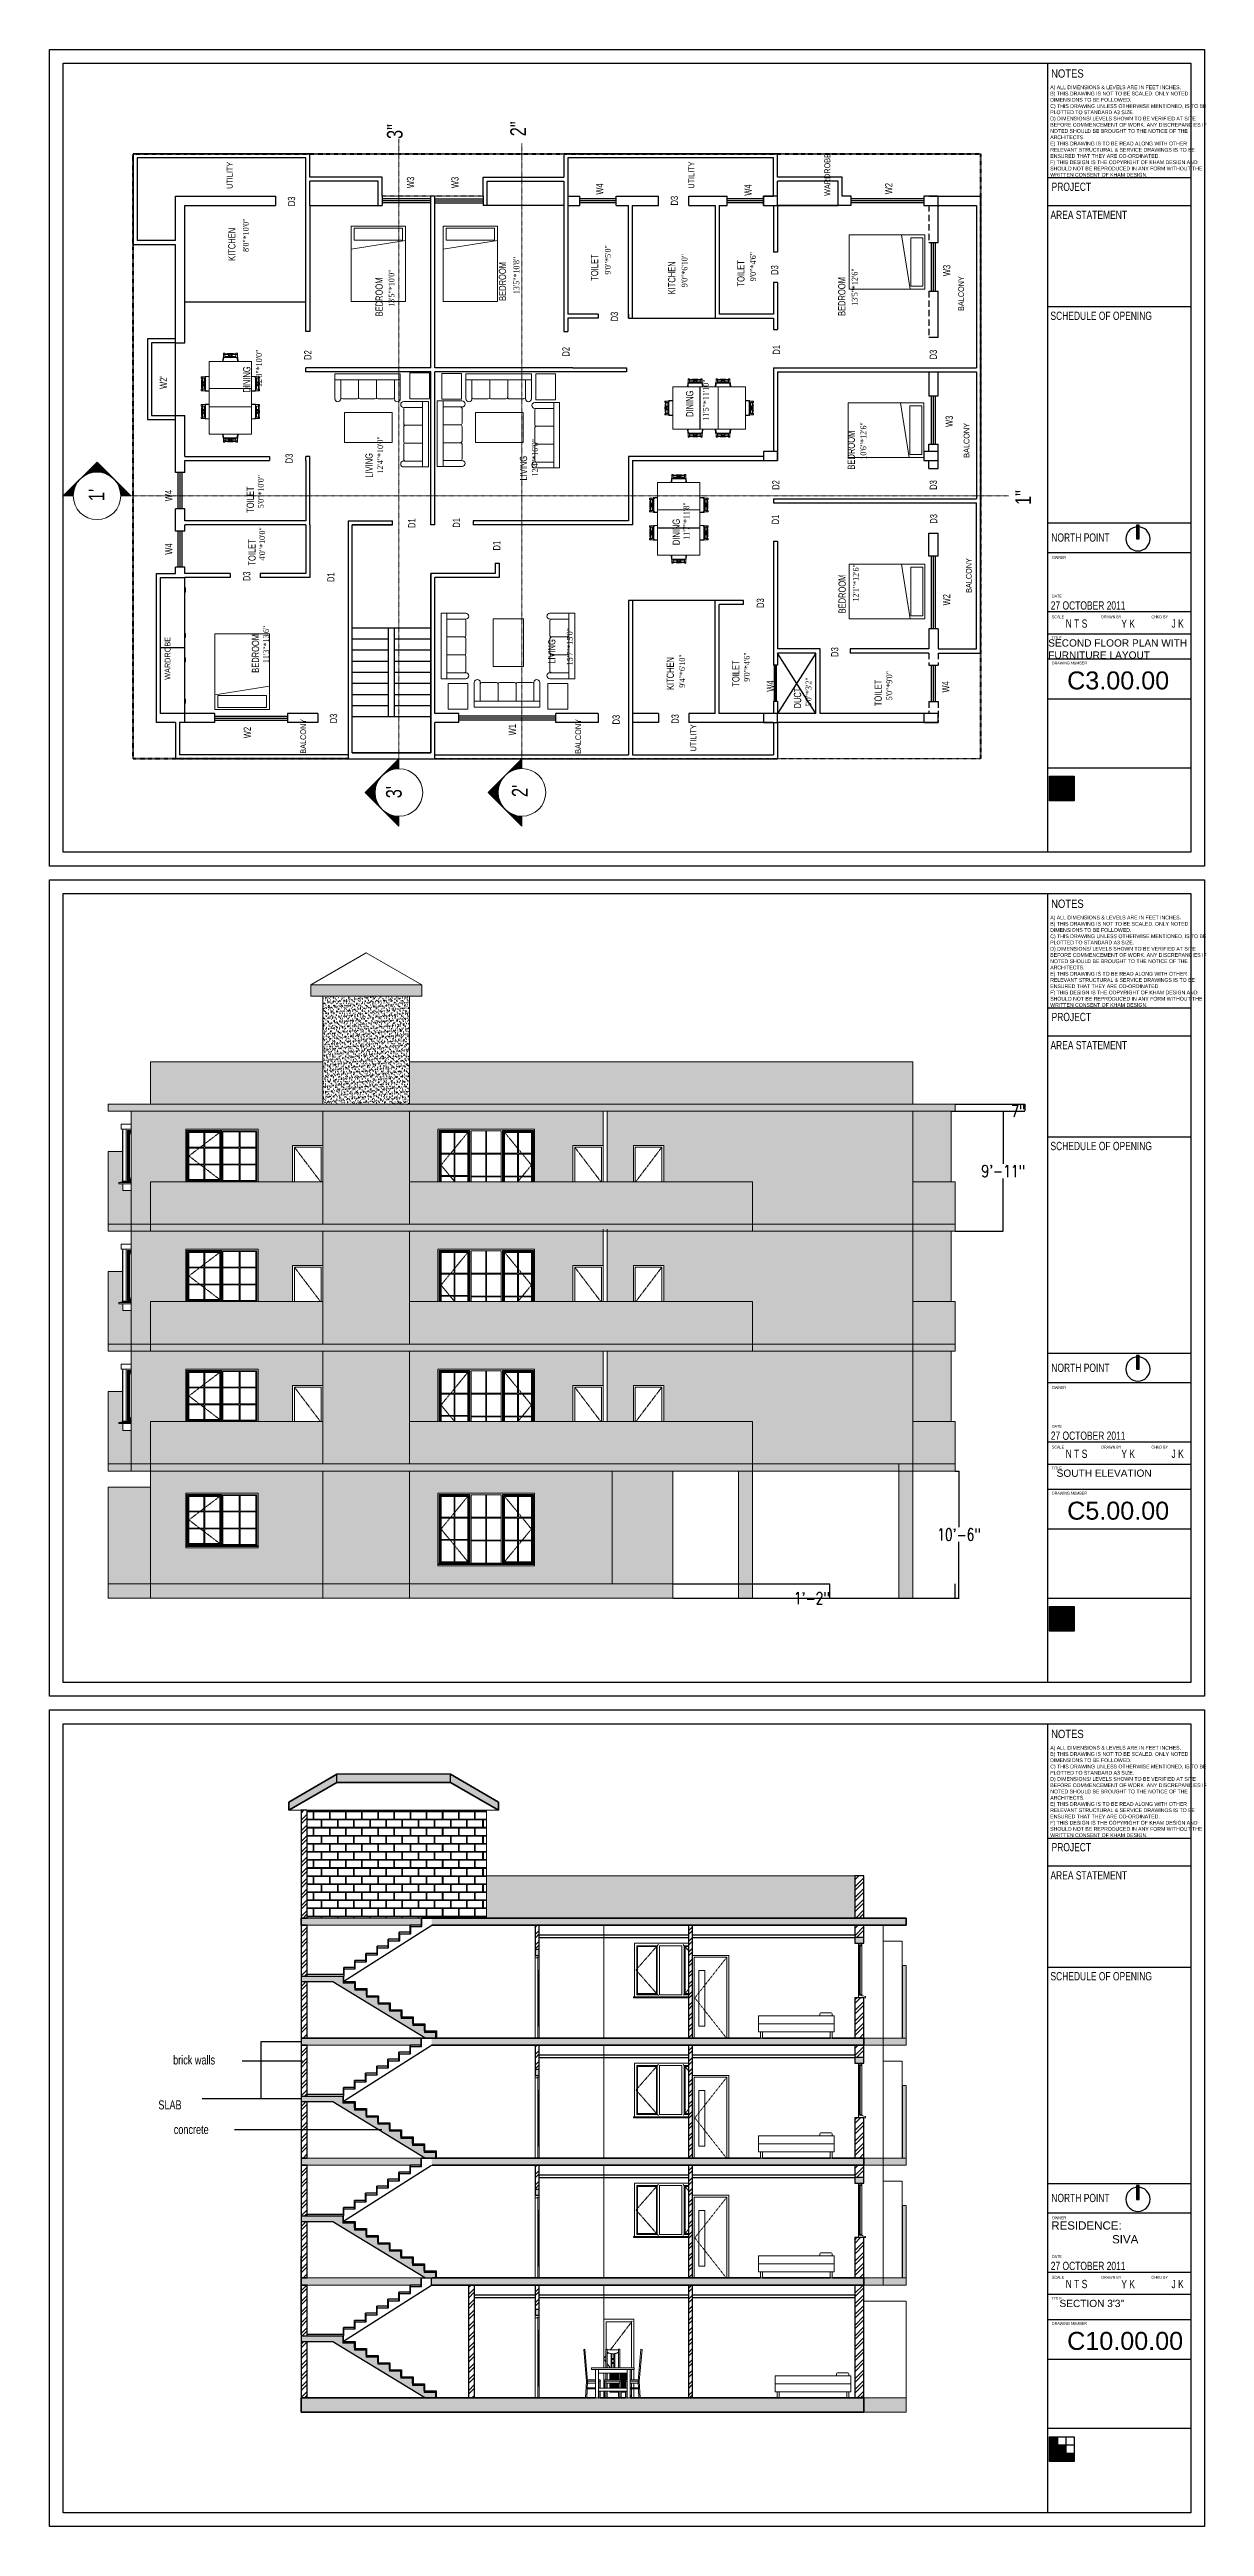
# Model space of a CAD drawing. Header units: inches. Extents: x 13884 to 18519, y 5853 to 8310.
# Drawn here: x 16210 to 17356, y 5853 to 8310 of the extents above; entities that cross this region are included whole.
import ezdxf

# ---------------------------------------------------------------- set-up
doc = ezdxf.new("R2010")
doc.units = ezdxf.units.IN
doc.header["$LTSCALE"] = 0.5
doc.header["$MEASUREMENT"] = 0
for name, pattern in [('Centre', [1.25, 0.25, -0.1875, 0.625, -0.1875]), ('Dash4', [0.11811, 0.059055, -0.059055]), ('DASHED', [0.75, 0.5, -0.25]), ('HIDDEN2', [0.1875, 0.125, -0.0625])]:
    doc.linetypes.add(name, pattern=pattern)
for name, color, linetype in [('0 @ 96', 7, 'Continuous'), ('A- Template', 7, 'Continuous'), ('FF WALL', 30, 'Continuous'), ('Template', 7, 'Continuous')]:
    doc.layers.add(name, color=color, linetype=linetype)
for name, color, linetype, lineweight in [('A-----SYP', 6, 'Continuous', 9), ('A-CLNGSUM', 5, 'Continuous', 9), ('A-COLSENM', 4, 'Continuous', 9), ('A-DOORSYM', 1, 'Continuous', 9), ('A-ELEVOTM', 1, 'Continuous', 18), ('A-FLOROTM', 6, 'Continuous', 9), ('A-FLORSTM', 2, 'Continuous', 9), ('A-GLAZIDM', 6, 'Continuous', 9), ('A-ROOFOTM', 4, 'Continuous', 9), ('A-WALL', 2, 'Continuous', 9), ('G-PLANOTM', 6, 'Continuous', 9), ('I-DETLFUM', 2, 'Continuous', 9)]:
    doc.layers.add(name, color=color, linetype=linetype, lineweight=lineweight)
doc.styles.add('alpha', font='swisscl.ttf')
doc.styles.get("Standard").update_dxf_attribs({"font": 'romans.shx', "width": 0.75})
doc.dimstyles.get("Standard").update_dxf_attribs({"dimtxt": 0.18, "dimasz": 0.18, "dimexe": 0.18, "dimexo": 0.0625, "dimgap": 0.09, "dimtad": 0, "dimtih": 1, "dimtoh": 1, "dimdec": 4, "dimzin": 0, "dimdsep": 46, "dimtxsty": 'Standard', "dimcen": 0.09, "dimadec": 0, "dimazin": 0, "dimtfac": 1, "dimtdec": 4, "dimtofl": 0, "dimtmove": 0, "dimatfit": 3, "dimfxl": 0, "dimtolj": 1, "dimtzin": 0, "dimarcsym": 0})
pattern_1 = [(45, (16088.591, 5969.958), (-5.3033, 5.3033), []), (45, (16092.126, 5969.958), (-5.3033, 5.3033), [])]
pattern_2 = [(37.5, (0, 0), (-0.1259867, 3.85364754), [0, -3.04, 0, -3.4, 0, -3.25]), (7.5, (0, 0), (3.5395534, 5.6442921), [0, -1.64, 0, -2.74, 0, -1.05]), (327.5, (-2.46, 0), (6.2282837, 0.0113181), [0, -1, 0, -3.6, 0, -4.7]), (317.5, (-2.46, 0), (6.0122532, 1.7553511), [0, -0.5, 0, -2.36, 0, -2.7])]

msp = doc.modelspace()

# ---------------------------------------------------------------- texts
at = {"style": 'alpha'}
for s, insert, char_height, width, attachment_point in [('{\\fSwis721 Cn BT|b0|i0|c0|p34;NOTES}', (17203.59886, 8289.88498), 8.179794, 146.3631169, 1), ('{\\fSwis721 Cn BT|b0|i0|c0|p34;A) ALL DIMENSIONS & LEVELS ARE IN FEET INCHES.\\PB) THIS DRAWING IS NOT TO BE SCALED. ONLY NOTED DIMENSIONS TO BE FOLLOWED.\\PC) THIS DRAWING UNLESS OTHERWISE MENTIONED, IS TO BE PLOTTED TO STANDARD A3 SIZE.\\PD) DIMENSIONS/ LEVELS SHOWN TO BE VERIFIED AT SITE BEFORE COMMENCEMENT OF WORK. ANY DISCREPANCIES IF NOTED SHOULD BE BROUGHT TO THE NOTICE OF THE ARCHITECTS.\\PE) THIS DRAWING IS TO BE READ ALONG WITH OTHER RELEVANT STRUCTURAL & SERVICE DRAWINGS IS TO BE ENSURED THAT THEY ARE CO-ORDINATED.\\PF) THIS DESIGN IS THE COPYRIGHT OF KHAM DESIGN AND SHOULD NOT BE REPRODUCED IN ANY FORM WITHOUT THE WRITTEN CONSENT OF KHAM DESIGN.}', (17202.71488, 8273.9622), 3.71679264, 136.3448793, 1), ('PROJECT', (17204.07127, 8177.56625), 8.179794, 89.6164139, 1), ('AREA STATEMENT', (17202.93597, 8149.61148), 8.179794, 146.3631169, 1), ('SCHEDULE OF OPENING', (17202.93597, 8049.582), 8.179794, 100.4597217, 1), ('NORTH POINT', (17203.80964, 7829.64636), 8.179794, 89.6164139, 1), ('OWNER', (17204.34213, 7807.36363), 2.9437, 89.6164139, 1), ('DATE', (17204.34213, 7768.91884), 2.9437, 89.6164139, 1), ('27 OCTOBER 2011', (17203.23635, 7753.96733), 8.179794, 89.6164139, 7), ('SCALE', (17204.34213, 7748.33098), 2.9437, 89.6164139, 1), ('N T S', (17218.08317, 7736.02954), 8.179794, 89.6164139, 7), ('DRAWN BY', (17253.28266, 7748.33098), 2.9437, 89.6164139, 1), ('Y K', (17273.19561, 7736.02954), 8.179794, 89.6164139, 7), ('CHKD BY', (17303.07109, 7748.33098), 2.9437, 89.6164139, 1), ('J K', (17322.98405, 7736.02954), 8.179794, 89.6164139, 7), ('{\\fSwis721 LtEx BT|b0|i0|c0|p34;SECOND FLOOR PLAN WITH FURNITURE LAYOUT}', (17200.70884, 7724.5846), 7.185024, 157.8726528, 1), ('TITLE', (17204.11392, 7727.47891), 2.9437, 89.6164139, 1), ('DRAWING NUMBER', (17204.34213, 7702.58133), 2.9436998, 89.6164139, 1), ('{\\fSwis721 LtEx BT|b0|i0|c0|p34;C3.00.00}', (17219.49027, 7692.72823), 17.8406047, 200.1834789, 1), ('{\\fSwis721 Cn BT|b0|i0|c0|p34;A) ALL DIMENSIONS & LEVELS ARE IN FEET INCHES.\\PB) THIS DRAWING IS NOT TO BE SCALED. ONLY NOTED DIMENSIONS TO BE FOLLOWED.\\PC) THIS DRAWING UNLESS OTHERWISE MENTIONED, IS TO BE PLOTTED TO STANDARD A3 SIZE.\\PD) DIMENSIONS/ LEVELS SHOWN TO BE VERIFIED AT SITE BEFORE COMMENCEMENT OF WORK. ANY DISCREPANCIES IF NOTED SHOULD BE BROUGHT TO THE NOTICE OF THE ARCHITECTS.\\PE) THIS DRAWING IS TO BE READ ALONG WITH OTHER RELEVANT STRUCTURAL & SERVICE DRAWINGS IS TO BE ENSURED THAT THEY ARE CO-ORDINATED.\\PF) THIS DESIGN IS THE COPYRIGHT OF KHAM DESIGN AND SHOULD NOT BE REPRODUCED IN ANY FORM WITHOUT THE WRITTEN CONSENT OF KHAM DESIGN.}', (17202.71488, 7450.5296), 3.71679264, 136.3448793, 1), ('{\\fSwis721 Cn BT|b0|i0|c0|p34;NOTES}', (17203.59886, 7466.45238), 8.179794, 146.3631169, 1), ('PROJECT', (17204.07127, 7354.13365), 8.179794, 89.6164139, 1), ('AREA STATEMENT', (17202.93597, 7326.17888), 8.179794, 146.3631169, 1), ('SCHEDULE OF OPENING', (17202.93597, 7226.1494), 8.179794, 100.4597217, 1), ('NORTH POINT', (17203.80964, 7006.21376), 8.179794, 89.6164139, 1), ('OWNER', (17204.34213, 6983.93103), 2.9437, 89.6164139, 1), ('27 OCTOBER 2011', (17203.23635, 6930.53473), 8.179794, 89.6164139, 7), ('DATE', (17204.34213, 6945.48624), 2.9437, 89.6164139, 1), ('TITLE', (17204.11392, 6904.04631), 2.9437, 89.6164139, 1), ('SCALE', (17204.34213, 6924.89838), 2.9437, 89.6164139, 1), ('N T S', (17218.08317, 6912.59694), 8.179794, 89.6164139, 7), ('DRAWN BY', (17253.28266, 6924.89838), 2.9437, 89.6164139, 1), ('Y K', (17273.19561, 6912.59694), 8.179794, 89.6164139, 7), ('CHKD BY', (17303.07109, 6924.89838), 2.9437, 89.6164139, 1), ('J K', (17322.98405, 6912.59694), 8.179794, 89.6164139, 7), ('DRAWING NUMBER', (17204.34213, 6879.14873), 2.9436998, 89.6164139, 1), ('{\\fSwis721 LtEx BT|b0|i0|c0|p34;   SOUTH ELEVATION}', (17200.70884, 6901.152), 7.185024, 157.8726528, 1), ('{\\fSwis721 LtEx BT|b0|i0|c0|p34;C5.00.00}', (17219.49027, 6869.29563), 17.8406047, 200.1834789, 1), ('{\\fSwis721 Cn BT|b0|i0|c0|p34;NOTES}', (17203.59886, 6643.01978), 8.179794, 146.3631169, 1), ('{\\fSwis721 Cn BT|b0|i0|c0|p34;A) ALL DIMENSIONS & LEVELS ARE IN FEET INCHES.\\PB) THIS DRAWING IS NOT TO BE SCALED. ONLY NOTED DIMENSIONS TO BE FOLLOWED.\\PC) THIS DRAWING UNLESS OTHERWISE MENTIONED, IS TO BE PLOTTED TO STANDARD A3 SIZE.\\PD) DIMENSIONS/ LEVELS SHOWN TO BE VERIFIED AT SITE BEFORE COMMENCEMENT OF WORK. ANY DISCREPANCIES IF NOTED SHOULD BE BROUGHT TO THE NOTICE OF THE ARCHITECTS.\\PE) THIS DRAWING IS TO BE READ ALONG WITH OTHER RELEVANT STRUCTURAL & SERVICE DRAWINGS IS TO BE ENSURED THAT THEY ARE CO-ORDINATED.\\PF) THIS DESIGN IS THE COPYRIGHT OF KHAM DESIGN AND SHOULD NOT BE REPRODUCED IN ANY FORM WITHOUT THE WRITTEN CONSENT OF KHAM DESIGN.}', (17202.71488, 6627.097), 3.71679264, 136.3448793, 1), ('PROJECT', (17204.07127, 6530.70105), 8.179794, 89.6164139, 1), ('AREA STATEMENT', (17202.93597, 6502.74628), 8.179794, 146.3631169, 1), ('SCHEDULE OF OPENING', (17202.93597, 6402.7168), 8.179794, 100.4597217, 1), ('NORTH POINT', (17203.80964, 6182.78116), 8.179794, 89.6164139, 1), ('OWNER', (17204.34213, 6160.49843), 2.9437, 89.6164139, 1), ('{\\fSwis721 LtEx BT|b0|i0|c0|p34;RESIDENCE: \\P                   SIVA}', (17203.71557, 6155.48805), 8.179794, 144.1321048, 1), ('DATE', (17204.34213, 6122.05364), 2.9437, 89.6164139, 1), ('27 OCTOBER 2011', (17203.23635, 6107.10213), 8.179794, 89.6164139, 7), ('SCALE', (17204.34213, 6101.46578), 2.9437, 89.6164139, 1), ('N T S', (17218.08317, 6089.16434), 8.179794, 89.6164139, 7), ('DRAWN BY', (17253.28266, 6101.46578), 2.9437, 89.6164139, 1), ('Y K', (17273.19561, 6089.16434), 8.179794, 89.6164139, 7), ('CHKD BY', (17303.07109, 6101.46578), 2.9437, 89.6164139, 1), ('J K', (17322.98405, 6089.16434), 8.179794, 89.6164139, 7), ('TITLE', (17204.11392, 6080.61371), 2.9437, 89.6164139, 1), ('{\\fSwis721 LtEx BT|b0|i0|c0|p34;    SECTION 3\'3"}', (17200.70884, 6077.7194), 7.185024, 157.8726528, 1), ('DRAWING NUMBER', (17204.34213, 6055.71613), 2.9436998, 89.6164139, 1), ('{\\fSwis721 LtEx BT|b0|i0|c0|p34;C10.00.00}', (17219.49027, 6045.86303), 17.8406047, 200.1834789, 1)]:
    msp.add_mtext(s, dxfattribs=dict(at, insert=insert, char_height=char_height, width=width, attachment_point=attachment_point))
at = {"rotation": 90}
for s, width, heights, insert, char_height, attachment_point in [('{\\fShonar Bangla|b0|i0|c0|p34;UTILITY}', 2.4, [0], (16386.22581, 8171.33477), 5.76, 1), ('{\\fElephant|b0|i0|c0|p18;W3}', 13.3335224, [2.300382107023324e-13], (16564.78831, 8172.14727), 7.2, 1), ('{\\fElephant|b0|i0|c0|p18;W3}', 13.3335224, [2.300382107023324e-13], (16616.08977, 8172.14727), 7.2, 7), ('{\\fShonar Bangla|b0|i0|c0|p34;UTILITY}', 2.4, [0], (16843.97581, 8171.64727), 5.76, 1), ('{\\fShonar Bangla|b0|i0|c0|p34;WARDROBE}', 2.4, [0], (16978.78831, 8164.33477), 5.76, 1), ('{\\fElephant|b0|i0|c0|p18;D3}', 4.9534067, [2.300382107023324e-13], (16446.78831, 8154.20977), 7.2, 1), ('{\\fElephant|b0|i0|c0|p18;W4}', 13.3335224, [2.300382107023324e-13], (16752.28831, 8165.64727), 7.2, 1), ('{\\fElephant|b0|i0|c0|p18;D3}', 4.9534067, [2.300382107023324e-13], (16826.41331, 8154.89727), 7.2, 1), ('{\\fElephant|b0|i0|c0|p18;W4}', 13.3335224, [2.300382107023324e-13], (16899.47581, 8164.58477), 7.2, 1), ('{\\fElephant|b0|i0|c0|p18;W2}', 13.3335224, [2.300382107023324e-13], (17038.91331, 8166.02227), 7.2, 1), ('{\\fBookman Old Style|b0|i0|c0|p18;8\'0"*10\'0"}', 21.6690565, [0], (16402.21616, 8108.79909), 5.76, 1), ('{\\fElephant|b0|i0|c0|p18;KITCHEN}', 4.9534067, [2.300382107023324e-13], (16387.58452, 8099.97648), 7.2, 1), ('{\\fBookman Old Style|b0|i0|c0|p18;9\'0"*5\'0"}', 21.6690565, [0], (16761.15366, 8086.36159), 5.76, 1), ('{\\fBookman Old Style|b0|i0|c0|p18;13\'5"*10\'0"}', 21.6690565, [0], (16546.65366, 8054.29909), 5.76, 1), ('{\\fElephant|b0|i0|c0|p18;BEDROOM}', 4.9534067, [2.300382107023324e-13], (16655.95952, 8060.28898), 7.2, 1), ('{\\fBookman Old Style|b0|i0|c0|p18;13\'5"*10\'8"}', 21.6690565, [0], (16670.46616, 8066.92409), 5.76, 1), ('{\\fElephant|b0|i0|c0|p18;TOILET}', 4.9534067, [2.300382107023324e-13], (16747.28831, 8080.27227), 7.2, 1), ('{\\fElephant|b0|i0|c0|p18;KITCHEN}', 4.9534067, [2.300382107023324e-13], (16823.85081, 8066.75636), 7.2, 1), ('{\\fBookman Old Style|b0|i0|c0|p18;9\'0"*6\'10"}', 21.6690565, [0], (16837.21616, 8073.73659), 5.76, 1), ('{\\fElephant|b0|i0|c0|p18;TOILET}', 4.9534067, [2.300382107023324e-13], (16892.35081, 8074.52227), 7.2, 1), ('{\\fBookman Old Style|b0|i0|c0|p18;9\'0"*4\'6"}', 21.6690565, [0], (16905.15366, 8079.67409), 5.76, 1), ('{\\fElephant|b0|i0|c0|p18;D3}', 4.9534067, [2.300382107023324e-13], (16925.85081, 8086.08477), 7.2, 1), ('{\\fBookman Old Style|b0|i0|c0|p18;13\'5"*12\'6"}', 21.6690565, [0], (17005.96616, 8055.48659), 5.76, 1), ('{\\fElephant|b0|i0|c0|p18;W3}', 13.3335224, [2.300382107023324e-13], (17096.47581, 8084.83477), 7.2, 1), ('{\\fElephant|b0|i0|c0|p18;BEDROOM}', 4.9534067, [2.300382107023324e-13], (16533.64702, 8044.91398), 7.2, 1), ('{\\fElephant|b0|i0|c0|p18;BEDROOM}', 4.9534067, [2.300382107023324e-13], (16992.41331, 8045.31886), 7.2, 1), ('{\\fShonar Bangla|b0|i0|c0|p34;BALCONY}', 2.4, [0], (17111.47581, 8050.27227), 5.76, 1), ('{\\fElephant|b0|i0|c0|p18;D3}', 4.9534067, [2.300382107023324e-13], (16766.97581, 8039.95977), 7.2, 1), ('{\\fElephant|b0|i0|c0|p18;D2}', 5.1183699, [2.300382107023324e-13], (16462.91331, 8001.77227), 7.2, 1), ('{\\fElephant|b0|i0|c0|p18;D2}', 5.1183699, [2.300382107023324e-13], (16718.91331, 8005.02227), 7.2, 1), ('{\\fElephant|b0|i0|c0|p18;D1}', 13.3335224, [2.300382107023324e-13], (16927.53831, 8006.89727), 7.2, 1), ('{\\fElephant|b0|i0|c0|p18;D3}', 4.9534067, [2.300382107023324e-13], (17083.10081, 8002.27227), 7.2, 1), ("{\\fElephant|b0|i0|c0|p18;W2'}", 13.3335224, [2.300382107023324e-13], (16319.78831, 7972.95977), 7.2, 1), ('{\\fElephant|b0|i0|c0|p18;DINING}', 4.9534067, [2.300382107023324e-13], (16402.39702, 7969.27227), 7.2, 1), ('{\\fBookman Old Style|b0|i0|c0|p18;12\'8"*10\'0"}', 21.6690565, [0], (16415.27866, 7974.86159), 5.76, 1), ('{\\fElephant|b0|i0|c0|p18;DINING}', 4.9534067, [2.300382107023324e-13], (16841.60081, 7945.20977), 7.2, 1), ('{\\fBookman Old Style|b0|i0|c0|p18;11\'5"*11\'10"}', 21.6690565, [0], (16858.36774, 7941.32051), 5.76, 1), ('{\\fElephant|b0|i0|c0|p18;W3}', 13.3335224, [2.300382107023324e-13], (17098.91331, 7935.20977), 7.2, 1), ('{\\fBookman Old Style|b0|i0|c0|p18;12\'4"*10\'0"}', 21.6690565, [0], (16535.46616, 7888.92409), 5.76, 1), ('{\\fBookman Old Style|b0|i0|c0|p18;12\'4"*16\'0"}', 21.6690565, [0], (16688.84116, 7886.17409), 5.76, 1), ('{\\fElephant|b0|i0|c0|p18;BEDROOM}', 4.9534067, [2.300382107023324e-13], (17001.79374, 7892.97648), 7.2, 1), ('{\\fBookman Old Style|b0|i0|c0|p18;10\'6"*12\'6"}', 21.6690565, [0], (17014.52866, 7902.86159), 5.76, 1), ('{\\fShonar Bangla|b0|i0|c0|p34;BALCONY}', 2.4, [0], (17116.85081, 7904.64727), 5.76, 1), ('{\\fElephant|b0|i0|c0|p18;D3}', 4.9534067, [2.300382107023324e-13], (16444.41331, 7899.20977), 7.2, 1), ('{\\fElephant|b0|i0|c0|p18;LIVING}', 4.9534067, [2.300382107023324e-13], (16523.64702, 7884.91398), 7.2, 1), ('{\\fElephant|b0|i0|c0|p18;LIVING}', 4.9534067, [2.300382107023324e-13], (16676.79775, 7882.16398), 7.2, 1), ('{\\fElephant|b0|i0|c0|p18;W4}', 13.3335224, [2.300382107023324e-13], (16325.10081, 7861.58477), 7.2, 1), ('{\\fElephant|b0|i0|c0|p18;TOILET}', 4.9534067, [2.300382107023324e-13], (16405.94323, 7850.03898), 7.2, 1), ('{\\fBookman Old Style|b0|i0|c0|p18;5\'0"*10\'0"}', 21.6690565, [0], (16417.09116, 7854.54909), 5.76, 1), ('{\\fElephant|b0|i0|c0|p18;D2}', 5.1183699, [2.300382107023324e-13], (16927.03831, 7872.89727), 7.2, 1), ('{\\fElephant|b0|i0|c0|p18;D3}', 4.9534067, [2.300382107023324e-13], (17083.16331, 7872.89727), 7.2, 1), ('{\\fElephant|b0|i0|c0|p18;D1}', 13.3335224, [2.300382107023324e-13], (16566.03831, 7835.02227), 7.2, 1), ('{\\fElephant|b0|i0|c0|p18;D1}', 13.3335224, [2.300382107023324e-13], (16610.22581, 7835.33477), 7.2, 1), ('{\\fElephant|b0|i0|c0|p18;DINING}', 4.9534067, [2.300382107023324e-13], (16828.22581, 7818.02227), 7.2, 1), ('{\\fBookman Old Style|b0|i0|c0|p18;11\'7"*11\'8"}', 21.6690565, [0], (16838.96616, 7823.42409), 5.76, 1), ('{\\fElephant|b0|i0|c0|p18;D1}', 13.3335224, [2.300382107023324e-13], (16926.53831, 7838.64727), 7.2, 1), ('{\\fElephant|b0|i0|c0|p18;D3}', 4.9534067, [2.300382107023324e-13], (17083.47581, 7839.27227), 7.2, 1), ('{\\fElephant|b0|i0|c0|p18;W4}', 13.3335224, [2.300382107023324e-13], (16325.10081, 7808.58477), 7.2, 1), ('{\\fElephant|b0|i0|c0|p18;TOILET}', 4.9534067, [2.300382107023324e-13], (16407.58452, 7797.72648), 7.2, 1), ('{\\fBookman Old Style|b0|i0|c0|p18;4\'0"*10\'0"}', 21.6690565, [0], (16418.40366, 7802.67409), 5.76, 1), ('{\\fElephant|b0|i0|c0|p18;D1}', 13.3335224, [2.300382107023324e-13], (16650.22581, 7812.70977), 7.2, 1), ('{\\fElephant|b0|i0|c0|p18;D3}', 4.9534067, [2.300382107023324e-13], (16402.35081, 7782.33477), 7.2, 1), ('{\\fElephant|b0|i0|c0|p18;D1}', 13.3335224, [2.300382107023324e-13], (16485.78831, 7781.39727), 7.2, 1), ('{\\fBookman Old Style|b0|i0|c0|p18;12\'1"*12\'6"}', 21.6690565, [0], (17007.02866, 7762.04909), 5.76, 1), ('{\\fShonar Bangla|b0|i0|c0|p34;BALCONY}', 2.4, [0], (17119.10081, 7770.64727), 5.76, 1), ('{\\fElephant|b0|i0|c0|p18;D3}', 4.9534067, [2.300382107023324e-13], (16911.66331, 7755.77227), 7.2, 1), ('{\\fElephant|b0|i0|c0|p18;BEDROOM}', 4.9534067, [2.300382107023324e-13], (16992.75573, 7750.28898), 7.2, 1), ('{\\fElephant|b0|i0|c0|p18;W2}', 13.3335224, [2.300382107023324e-13], (17096.35081, 7758.27227), 7.2, 1), ('{\\fShonar Bangla|b0|i0|c0|p34;WARDROBE}', 2.4, [0], (16324.60081, 7684.45977), 5.76, 1), ('{\\fElephant|b0|i0|c0|p18;\\C256;BEDROOM}', 4.9534067, [2.300382107023324e-13], (16411.03831, 7691.39727), 7.2, 1), ('{\\fBookman Old Style|b0|i0|c0|p18;11\'3"*13\'6"}', 21.6690565, [0], (16422.27866, 7700.98659), 5.76, 1), ('{\\fElephant|b0|i0|c0|p18;D3}', 4.9534067, [2.300382107023324e-13], (16985.41331, 7707.20977), 7.2, 1), ('{\\fElephant|b0|i0|c0|p18;KITCHEN}', 4.9534067, [2.300382107023324e-13], (16822.35081, 7674.31886), 7.2, 1), ('{\\fBookman Old Style|b0|i0|c0|p18;9\'4"*6\'10"}', 21.6690565, [0], (16834.84116, 7676.54909), 5.76, 1), ('{\\fElephant|b0|i0|c0|p18;TOILET}', 4.9534067, [2.300382107023324e-13], (16887.35081, 7677.64727), 7.2, 1), ('{\\fBookman Old Style|b0|i0|c0|p18;9\'0"*4\'6"}', 21.6690565, [0], (16899.02866, 7682.48659), 5.76, 1), ('{\\fElephant|b0|i0|c0|p18;W4}', 13.3335224, [2.300382107023324e-13], (16921.66331, 7672.64727), 7.2, 1), ('{\\fElephant|b0|i0|c0|p18;DUCT}', 4.9534067, [2.300382107023324e-13], (16948.52202, 7656.03898), 7.2, 1), ('{\\fBookman Old Style|b0|i0|c0|p18;5\'0"*3\'2"}', 21.6690565, [0], (16960.09116, 7657.73659), 5.76, 1), ('{\\fElephant|b0|i0|c0|p18;TOILET}', 4.9534067, [2.300382107023324e-13], (17028.47581, 7658.33477), 7.2, 1), ('{\\fBookman Old Style|b0|i0|c0|p18;5\'0"*9\'0"}', 21.6690565, [0], (17040.21616, 7664.04909), 5.76, 1), ('{\\fElephant|b0|i0|c0|p18;W4}', 13.3335224, [2.300382107023324e-13], (17095.47581, 7671.83477), 7.2, 1), ('{\\fElephant|b0|i0|c0|p18;D3}', 4.9534067, [2.300382107023324e-13], (16488.41331, 7641.27227), 7.2, 1), ('{\\fElephant|b0|i0|c0|p18;D3}', 4.9534067, [2.300382107023324e-13], (16768.66331, 7640.14727), 7.2, 1), ('{\\fElephant|b0|i0|c0|p18;D3}', 4.9534067, [2.300382107023324e-13], (16827.16331, 7640.83477), 7.2, 1), ('{\\fElephant|b0|i0|c0|p18;W2}', 13.3335224, [2.300382107023324e-13], (16402.91331, 7626.52227), 7.2, 1), ('{\\fShonar Bangla|b0|i0|c0|p34;BALCONY}', 2.4, [0], (16459.10081, 7611.14727), 5.76, 1), ('{\\fElephant|b0|i0|c0|p18;W1}', 13.3335224, [2.300382107023324e-13], (16665.72581, 7629.33477), 7.2, 1), ('{\\fShonar Bangla|b0|i0|c0|p34;BALCONY}', 2.4, [0], (16731.72581, 7611.02227), 5.76, 1), ('{\\fShonar Bangla|b0|i0|c0|p34;UTILITY}', 2.4, [0], (16845.91331, 7613.39727), 5.76, 1)]:
    msp.add_mtext_dynamic_manual_height_columns(s, width=width, gutter_width=45, heights=heights, dxfattribs=dict(at, insert=insert, char_height=char_height, attachment_point=attachment_point))
at = {"layer": '0 @ 96', "char_height": 9, "attachment_point": 1}
for s, insert in [('{\\fCopperplate Gothic Light|b0|i0|c0|p34;\\C4;brick walls}', (16332.99855, 6320.10671)), ('{\\fCopperplate Gothic Light|b0|i0|c0|p34;\\C4;SLAB}', (16318.34903, 6275.51895)), ('{\\fCopperplate Gothic Light|b0|i0|c0|p34;\\C4;concrete}', (16333.63246, 6251.10495))]:
    msp.add_mtext_dynamic_manual_height_columns(s, width=146.4568609, gutter_width=45, heights=[0], dxfattribs=dict(at, insert=insert))
at = {"layer": 'A-----SYP', "char_height": 15.4887076, "width": 25.5101371, "attachment_point": 2, "rotation": 90, "line_spacing_factor": 0.938532}
for s, insert in [('{\\fArial|b0|i0|c0|p34;3"}', (16544.99274, 8228.22127)), ('{\\fArial|b0|i0|c0|p34;2"}', (16667.30118, 8230.89809)), ("{\\fArial|b0|i0|c0|p34;1'}", (16249.19111, 7867.75801)), ('{\\fArial|b0|i0|c0|p34;1"}', (17168.08884, 7865.20027)), ("{\\fArial|b0|i0|c0|p34;3'}", (16544.11774, 7573.06231)), ("{\\fArial|b0|i0|c0|p34;2'}", (16668.93024, 7574.24218))]:
    msp.add_mtext(s, dxfattribs=dict(at, insert=insert))
at = {"layer": 'FF WALL', "attachment_point": 1, "rotation": 90}
for s, width, heights, insert, char_height in [('{\\fElephant|b0|i0|c0|p18;LIVING}', 4.9534067, [2.300382107023324e-13], (16704.86598, 7700.38294), 7.2), ('{\\fBookman Old Style|b0|i0|c0|p18;15\'7"*15\'0"}', 21.6690565, [0], (16723.40366, 7698.73659), 5.76)]:
    msp.add_mtext_dynamic_manual_height_columns(s, width=width, gutter_width=45, heights=heights, dxfattribs=dict(at, insert=insert, char_height=char_height))

# ---------------------------------------------------------------- blocks, each defined once
blk = doc.blocks.new('Single Shutter with Louvers - D3-123115-Section 2')
at = {"layer": 'A-DOORSYM'}
for p, q in [((4.3, 62.3), (4.3, 89.6)), ((4.3, 89.6), (29.6, 89.6)), ((29.6, 44), (29.6, 89.6)), ((8.1, 37.6), (9.2, 37.6)), ((8.1, 31.9), (8.1, 37.6)), ((9.2, 37), (8.1, 37)), ((8.1, 36.2), (9.2, 36.2)), ((9.2, 35.5), (8.1, 35.5)), ((8.1, 34.7), (9.2, 34.7)), ((9.2, 33.9), (8.1, 33.9)), ((8.1, 33.1), (9.2, 33.1)), ((9.2, 32.3), (8.1, 32.3)), ((8.1, 23.8), (8.1, 28.8)), ((8.1, 28.4), (16.5, 28.4)), ((16.5, 27.6), (8.1, 27.6)), ((8.1, 26.8), (16.5, 26.8)), ((16.5, 26), (8.1, 26)), ((8.1, 25.2), (16.5, 25.2)), ((9.9, 37.6), (12.1, 37.6)), ((12.1, 37), (9.9, 37)), ((9.9, 36.2), (12.1, 36.2)), ((12.1, 35.5), (9.9, 35.5)), ((9.9, 34.7), (12.1, 34.7)), ((12.1, 33.9), (9.9, 33.9)), ((9.9, 33.1), (12.1, 33.1)), ((12.1, 32.3), (9.9, 32.3)), ((12.9, 37.6), (16.5, 37.6)), ((16.5, 37), (12.9, 37)), ((12.9, 36.2), (16.5, 36.2)), ((16.5, 35.5), (12.9, 35.5)), ((12.9, 34.7), (16.5, 34.7)), ((16.5, 33.9), (12.9, 33.9)), ((12.9, 33.1), (16.5, 33.1)), ((16.5, 32.3), (12.9, 32.3)), ((17.9, 37.6), (25.3, 37.6)), ((25.3, 37), (17.9, 37)), ((17.9, 36.2), (25.3, 36.2)), ((25.3, 35.5), (17.9, 35.5)), ((17.9, 34.7), (25.3, 34.7)), ((25.3, 33.9), (17.9, 33.9)), ((17.9, 33.1), (25.3, 33.1)), ((25.3, 32.3), (17.9, 32.3)), ((19.2, 31.5), (23.6, 31.5)), ((19.3, 29.9), (23.5, 29.9)), ((23.5, 29.2), (19.3, 29.2)), ((19.3, 28.4), (23.5, 28.4)), ((23.5, 27.6), (19.3, 27.6)), ((19.3, 26.8), (23.5, 26.8)), ((23.5, 26), (19.3, 26)), ((19.3, 25.2), (23.5, 25.2)), ((23.2, 30.7), (19.7, 30.7)), ((24.8, 28.4), (25.3, 28.4)), ((25.3, 27.6), (24.8, 27.6)), ((24.8, 26.8), (25.3, 26.8)), ((25.3, 26), (24.8, 26)), ((24.8, 25.2), (25.3, 25.2)), ((29.6, 31.9), (29.6, 42.4)), ((29.6, 23.9), (29.6, 28.8)), ((16.5, 24.4), (8.1, 24.4)), ((8.1, 19.9), (8.1, 20.9)), ((8.1, 20.5), (16.5, 20.5)), ((16.5, 19.9), (8.1, 19.9)), ((23.5, 24.4), (19.3, 24.4)), ((19.3, 20.5), (23.5, 20.5)), ((23.5, 19.9), (19.3, 19.9)), ((25.3, 24.4), (24.8, 24.4)), ((24.8, 20.5), (25.3, 20.5)), ((25.3, 19.9), (24.8, 19.9)), ((29.6, 14), (29.6, 22.9))]:
    blk.add_line(p, q, dxfattribs=at)
at = {"layer": 'A-DOORSYM', "linetype": 'Centre'}
for p, q in [((8.6, 61.8), (30.2, 90.2)), ((1.9, 53), (4.1, 55.9)), ((1.9, 53), (4.1, 49.9)), ((5.5, 57.7), (6.3, 58.8)), ((5.5, 48), (8.4, 44)), ((12.9, 37.8), (16.5, 32.8)), ((19.3, 29), (23, 23.8)), ((25.2, 20.9), (25.3, 20.7)), ((28.3, 16.6), (30.2, 14))]:
    blk.add_line(p, q, dxfattribs=at)
blk = doc.blocks.new('Bed _3_ - 1372 x 1905mm - Double-142158-Section 2')
at = {"layer": 'I-DETLFUM', "color": 252}
for p, q in [((171.9, 36), (171.9, 28)), ((171.9, 36), (172.1, 36)), ((171.9, 28), (171.9, 20)), ((171.9, 28), (172.1, 28)), ((172.1, 28), (171.9, 28)), ((172.1, 36), (172.4, 36)), ((172.1, 28), (172.4, 28)), ((172.4, 28), (172.1, 28)), ((172.4, 36), (172.9, 36)), ((172.4, 28), (172.9, 28)), ((172.9, 28), (172.4, 28)), ((172.9, 36), (245.9, 36)), ((172.9, 28), (245.9, 28)), ((245.9, 28), (172.9, 28)), ((232.9, 38), (232.9, 36)), ((243.9, 39), (233.9, 39)), ((244.9, 36), (244.9, 38)), ((245.9, 36), (246.4, 36)), ((245.9, 28), (246.4, 28)), ((246.4, 28), (245.9, 28)), ((246.4, 36), (246.8, 36)), ((246.4, 28), (246.8, 28)), ((246.8, 28), (246.4, 28)), ((246.8, 36), (246.9, 36)), ((246.8, 28), (246.9, 28)), ((246.9, 28), (246.8, 28)), ((246.9, 28), (246.9, 36)), ((246.9, 20), (246.9, 28)), ((172.1, 20), (171.9, 20)), ((172.4, 20), (172.1, 20)), ((172.9, 20), (172.4, 20)), ((245.9, 20), (172.9, 20)), ((173.9, 20), (173.9, 14)), ((173.9, 20), (173.9, 14)), ((175.9, 14), (175.9, 20)), ((175.9, 14), (175.9, 20)), ((242.9, 20), (242.9, 14)), ((242.9, 20), (242.9, 14)), ((244.9, 14), (244.9, 20)), ((244.9, 14), (244.9, 20)), ((246.4, 20), (245.9, 20)), ((246.8, 20), (246.4, 20)), ((246.9, 20), (246.8, 20))]:
    blk.add_line(p, q, dxfattribs=at)
for centre, start, end in [((233.9, 38), 90, 180), ((243.9, 38), 360, 90)]:
    blk.add_arc(centre, 1, start, end, dxfattribs=at)
blk = doc.blocks.new('Single Shutter with peep - D2-129681-Section 2')
at = {"color": 1}
blk.add_line((91.7, 128), (124.2, 128), dxfattribs=at)
at = {"layer": 'A-DOORSYM'}
for p, q in [((91.7, 208.2), (91.7, 135)), ((124.2, 208.2), (91.7, 208.2)), ((91.7, 208.2), (124.2, 208.2)), ((91.7, 128), (91.7, 208.2)), ((124.2, 135), (124.2, 208.2)), ((124.2, 208.2), (124.2, 128)), ((96.2, 194.9), (102.1, 194.9)), ((96.2, 139.8), (96.2, 194.9)), ((102.1, 194.9), (102.1, 139.8)), ((102.1, 139.8), (96.2, 139.8))]:
    blk.add_line(p, q, dxfattribs=at)
at = {"layer": 'A-DOORSYM', "linetype": 'Dash4'}
for p, q in [((123.6, 207.6), (92.3, 167.8)), ((92.3, 167.8), (123.6, 128))]:
    blk.add_line(p, q, dxfattribs=at)
blk = doc.blocks.new('Single Shutter with peep - D1-130094-Section 2')
at = {"color": 1}
blk.add_line((-63.5, 128), (-66, 128), dxfattribs=at)
at = {"layer": 'A-DOORSYM', "lineweight": 18}
for p, q in [((-62.1, 210), (-66, 210)), ((-66, 210), (-66, 207.6)), ((-66, 207.6), (-63.5, 207.6)), ((-63.5, 208.2), (-63.5, 194.9)), ((-62.1, 208.2), (-63.5, 208.2)), ((-63.5, 207.6), (-63.5, 208.2)), ((-63.5, 208.2), (-62.1, 208.2)), ((-62.1, 208.2), (-62.1, 210)), ((-62.1, 194.9), (-62.1, 208.2)), ((-63.5, 194.9), (-62.1, 194.9)), ((-63.5, 139.8), (-63.5, 128)), ((-62.1, 139.8), (-63.5, 139.8)), ((-63.5, 128), (-62.1, 128)), ((-62.1, 128), (-62.1, 139.8))]:
    blk.add_line(p, q, dxfattribs=at)
at = {"layer": 'A-DOORSYM'}
for p, q in [((-66, 207.6), (-66, 128)), ((-63.5, 139.8), (-63.5, 194.9)), ((-62.1, 194.9), (-62.1, 139.8))]:
    blk.add_line(p, q, dxfattribs=at)
at = {"layer": 'A-ELEVOTM'}
for p, q in [((-62.7, 194.9), (-62.9, 194.9)), ((-62.9, 194.9), (-62.9, 139.8)), ((-62.7, 139.8), (-62.7, 194.9)), ((-62.9, 139.8), (-62.7, 139.8))]:
    blk.add_line(p, q, dxfattribs=at)
blk = doc.blocks.new('Dbl All Bars - W3-V1-Section 2')
at = {"layer": 'A-GLAZIDM', "color": 252, "lineweight": 18}
for p, q in [((254.7, 229), (254.7, 226.6)), ((258, 229), (254.7, 229)), ((254.7, 226.6), (255.4, 226.6)), ((255.4, 226.6), (255.4, 227.4)), ((255.4, 227.4), (258, 227.4)), ((256.3, 227.4), (255.4, 227.4)), ((255.4, 227.4), (255.4, 177.5)), ((256.3, 177.5), (256.3, 227.4)), ((258, 227.4), (256.3, 227.4)), ((256.3, 227.4), (256.3, 226.6)), ((256.3, 226.6), (258, 226.6)), ((258, 227.4), (258, 229)), ((258, 226.6), (258, 227.4)), ((254.7, 178), (254.7, 175)), ((255.4, 178), (254.7, 178)), ((254.7, 175), (261.4, 175)), ((255.4, 177.5), (255.4, 178)), ((258, 177.5), (255.4, 177.5)), ((255.4, 177.5), (256.3, 177.5)), ((258, 178.3), (256.3, 178.3)), ((256.3, 178.3), (256.3, 177.5)), ((256.3, 177.5), (258, 177.5)), ((258, 177.5), (258, 178.3)), ((258, 177), (258, 177.5)), ((258.5, 177), (258, 177)), ((258.5, 176.8), (258.5, 177)), ((261.4, 176.3), (258.5, 176.8)), ((261.4, 175), (261.4, 176.3))]:
    blk.add_line(p, q, dxfattribs=at)
at = {"layer": 'A-GLAZIDM', "color": 252}
for p, q in [((254.7, 178), (254.7, 226.6)), ((258, 226.6), (258, 178.3))]:
    blk.add_line(p, q, dxfattribs=at)
blk = doc.blocks.new('Bay - Rectangular _3_ - 6ft-157447-Section 2')
at = {"layer": 'A-GLAZIDM', "color": 252, "linetype": 'Centre'}
for p, q in [((56.2, 227.8), (34, 202.5)), ((80.6, 227.8), (85.9, 221.9)), ((34, 202.5), (56.2, 177.1)), ((85.9, 183), (80.6, 177.1))]:
    blk.add_line(p, q, dxfattribs=at)
at = {"layer": 'A-GLAZIDM', "color": 252}
for p, q in [((34.8, 226.6), (55.1, 226.6)), ((34.8, 178), (34.8, 226.6)), ((35.2, 226.2), (35.2, 178.7)), ((35.2, 226.2), (54.7, 226.2)), ((35.6, 225.9), (35.2, 226.2)), ((35.6, 179.1), (35.6, 225.9)), ((35.6, 225.9), (54.3, 225.9)), ((54.7, 226.2), (54.3, 225.9)), ((54.3, 225.9), (54.3, 179.1)), ((54.7, 178.7), (54.7, 226.2)), ((55.1, 226.6), (55.1, 178)), ((57.4, 226.6), (79.4, 226.6)), ((57.4, 178), (57.4, 226.6)), ((79.4, 226.6), (79.4, 178)), ((81.7, 226.6), (85.9, 226.6)), ((81.7, 178), (81.7, 226.6)), ((82.6, 225.9), (82.2, 226.2)), ((85.9, 226.2), (82.2, 226.2)), ((82.2, 226.2), (82.2, 178.7)), ((82.6, 225.9), (82.6, 179.1)), ((85.9, 225.9), (82.6, 225.9)), ((31.4, 176), (80.8, 176)), ((31.4, 175), (31.4, 176)), ((80.8, 175), (31.4, 175)), ((34.8, 178), (55.1, 178)), ((35.2, 178.7), (35.6, 179.1)), ((35.2, 178.7), (54.7, 178.7)), ((54.3, 179.1), (35.6, 179.1)), ((54.7, 178.7), (54.3, 179.1)), ((57.4, 178), (79.4, 178)), ((80.8, 176), (85.9, 176)), ((85.9, 175), (80.8, 175)), ((81.7, 178), (85.9, 178)), ((82.2, 178.7), (82.6, 179.1)), ((82.2, 178.7), (85.9, 178.7)), ((82.6, 179.1), (85.9, 179.1))]:
    blk.add_line(p, q, dxfattribs=at)
blk = doc.blocks.new('Bed _3_ - 1372 x 1905mm - Double-V2-Section 2')
at = {"layer": 'I-DETLFUM', "color": 252}
for p, q in [((155.4, 157), (155.4, 149)), ((155.4, 157), (155.6, 157)), ((155.4, 149), (155.4, 141)), ((155.4, 149), (155.6, 149)), ((155.6, 149), (155.4, 149)), ((155.6, 157), (155.9, 157)), ((155.6, 149), (155.9, 149)), ((155.9, 149), (155.6, 149)), ((155.9, 157), (156.4, 157)), ((155.9, 149), (156.4, 149)), ((156.4, 149), (155.9, 149)), ((156.4, 157), (229.4, 157)), ((156.4, 149), (229.4, 149)), ((229.4, 149), (156.4, 149)), ((216.4, 159), (216.4, 157)), ((227.4, 160), (217.4, 160)), ((228.4, 157), (228.4, 159)), ((229.4, 157), (229.9, 157)), ((229.4, 149), (229.9, 149)), ((229.9, 149), (229.4, 149)), ((229.9, 157), (230.3, 157)), ((229.9, 149), (230.3, 149)), ((230.3, 149), (229.9, 149)), ((230.3, 157), (230.4, 157)), ((230.3, 149), (230.4, 149)), ((230.4, 149), (230.3, 149)), ((230.4, 149), (230.4, 157)), ((230.4, 141), (230.4, 149)), ((155.6, 141), (155.4, 141)), ((155.9, 141), (155.6, 141)), ((156.4, 141), (155.9, 141)), ((229.4, 141), (156.4, 141)), ((157.4, 141), (157.4, 135)), ((157.4, 141), (157.4, 135)), ((157.6, 135), (157.4, 135)), ((158, 135), (157.6, 135)), ((158.4, 135), (158, 135)), ((158.9, 135), (158.4, 135)), ((159.2, 135), (158.9, 135)), ((159.4, 135), (159.2, 135)), ((159.4, 135), (159.4, 141)), ((159.4, 135), (159.4, 141)), ((226.4, 141), (226.4, 135)), ((226.4, 141), (226.4, 135)), ((226.6, 135), (226.4, 135)), ((227, 135), (226.6, 135)), ((227.4, 135), (227, 135)), ((227.9, 135), (227.4, 135)), ((228.2, 135), (227.9, 135)), ((228.4, 135), (228.2, 135)), ((228.4, 135), (228.4, 141)), ((228.4, 135), (228.4, 141)), ((229.9, 141), (229.4, 141)), ((230.3, 141), (229.9, 141)), ((230.4, 141), (230.3, 141))]:
    blk.add_line(p, q, dxfattribs=at)
for centre, start, end in [((217.4, 159), 90, 180), ((227.4, 159), 0, 90)]:
    blk.add_arc(centre, 1, start, end, dxfattribs=at)
blk = doc.blocks.new('UK_Mdrn Dining Chair - UK_Mdrn Dining Chair-V18-Section 2')
at = {"layer": 'I-DETLFUM', "color": 7}
for p, q in [((-16.7, 62.3), (-17.9, 62.2)), ((-17.9, 62.2), (-15.2, 30.7)), ((-14, 30.7), (-16.7, 62.3)), ((-15.2, 30.7), (-16, 14)), ((-14, 30.7), (-14.8, 14)), ((-14, 28.8), (-14.1, 28.8)), ((-13.8, 31.9), (-14, 30.7)), ((-6.2, 30.7), (-14, 30.7)), ((-14, 28.8), (-14, 30.7)), ((-6.2, 28.8), (-14, 28.8)), ((-13.8, 31.9), (-13.6, 31.9)), ((-13.6, 31.9), (-13.1, 31.9)), ((-13.1, 31.9), (-6.2, 31.9)), ((-3.2, 31.9), (-2.6, 31.9)), ((-1.6, 30.7), (-3.2, 30.7)), ((-2.8, 28.8), (-3.2, 28.8)), ((-2.8, 23.8), (-2.8, 30.7)), ((-2.6, 31.9), (-2.2, 31.9)), ((-2.2, 31.9), (-1.8, 31.9)), ((-1.8, 31.9), (-1.7, 31.9)), ((-1.1, 30.7), (-1.7, 31.9)), ((-1.1, 30.7), (-1.6, 30.7)), ((-1.4, 23.8), (-1.4, 30.7)), ((-14.8, 14), (-16, 14)), ((-6.2, 22.9), (-14.4, 22.9)), ((-14.3, 23.9), (-6.2, 23.9)), ((-3.2, 23.9), (-2.8, 23.9)), ((-2.8, 14), (-2.8, 20.9)), ((-1.4, 14), (-2.8, 14)), ((-1.4, 14), (-1.4, 20.9))]:
    blk.add_line(p, q, dxfattribs=at)
blk = doc.blocks.new('Table - Dining w chairs _2_ - Table w 6 Seats-V17-Section 2')
at = {"layer": 'I-DETLFUM', "color": 252}
for p, q in [((-10, 44), (32, 44)), ((-10, 42.4), (-10, 44)), ((32, 42.4), (-10, 42.4)), ((-6.2, 14), (-6.2, 42.4)), ((-3.2, 14), (-3.2, 42.4)), ((25.3, 38.5), (-3.2, 38.5)), ((25.3, 14), (25.3, 42.4)), ((28.3, 14), (28.3, 42.4)), ((32, 42.4), (32, 44)), ((-3.2, 14), (-6.2, 14)), ((-3.2, 23.8), (25.3, 23.8)), ((25.3, 20.9), (-3.2, 20.9)), ((28.3, 14), (25.3, 14))]:
    blk.add_line(p, q, dxfattribs=at)
blk = doc.blocks.new('UK_Mdrn Dining Chair - UK_Mdrn Dining Chair-V19-Section 2')
at = {"layer": 'I-DETLFUM', "color": 252}
for p, q in [((38.8, 62.3), (36, 30.7)), ((37.2, 30.7), (40, 62.2)), ((40, 62.2), (38.8, 62.3)), ((23.8, 31.9), (23.2, 30.7)), ((23.6, 30.7), (23.2, 30.7)), ((23.5, 30.7), (23.5, 23.8)), ((25.3, 30.7), (23.6, 30.7)), ((23.8, 31.9), (23.9, 31.9)), ((23.9, 31.9), (24.2, 31.9)), ((24.2, 31.9), (24.6, 31.9)), ((24.6, 31.9), (25.3, 31.9)), ((24.8, 30.7), (24.8, 23.8)), ((25.3, 28.8), (24.8, 28.8)), ((28.3, 31.9), (35.1, 31.9)), ((36, 30.7), (28.3, 30.7)), ((36, 28.8), (28.3, 28.8)), ((35.1, 31.9), (35.6, 31.9)), ((35.6, 31.9), (35.8, 31.9)), ((36, 30.7), (35.8, 31.9)), ((36, 30.7), (36, 28.8)), ((36.8, 14), (36, 30.7)), ((36.1, 28.8), (36, 28.8)), ((38, 14), (37.2, 30.7)), ((23.5, 20.9), (23.5, 14)), ((24.8, 14), (23.5, 14)), ((24.8, 23.9), (25.3, 23.9)), ((24.8, 20.9), (24.8, 14)), ((28.3, 23.9), (36.4, 23.9)), ((36.4, 22.9), (28.3, 22.9)), ((38, 14), (36.8, 14))]:
    blk.add_line(p, q, dxfattribs=at)
blk = doc.blocks.new('UK_Mdrn Dining Chair - UK_Mdrn Dining Chair-V20-Section 2')
at = {"layer": 'I-DETLFUM', "color": 252}
for p, q in [((4.1, 44), (4.1, 62.3)), ((4.1, 62.3), (5.5, 62.3)), ((5.5, 62.3), (5.5, 59.3)), ((5.5, 59.3), (5.5, 56.9)), ((5.5, 56.9), (5.5, 44)), ((9.2, 58), (9.2, 44)), ((9.9, 53.1), (9.9, 57.9)), ((12.1, 53.1), (9.9, 53.1)), ((9.9, 52.3), (12.1, 52.3)), ((9.9, 49.2), (9.9, 52.3)), ((12.1, 52.3), (9.9, 52.3)), ((12.1, 49.2), (9.9, 49.2)), ((12.1, 57.9), (12.1, 53.1)), ((12.1, 52.3), (12.1, 49.2)), ((12.9, 44), (12.9, 58)), ((16.5, 59.3), (16.5, 62.3)), ((16.5, 62.3), (17.9, 62.3)), ((16.5, 56.9), (16.5, 59.3)), ((16.5, 44), (16.5, 56.9)), ((17.9, 62.3), (17.9, 44)), ((3, 31.9), (2.3, 30.7)), ((2.7, 30.7), (2.3, 30.7)), ((19.3, 30.7), (2.7, 30.7)), ((2.8, 23.8), (2.8, 30.7)), ((3, 31.9), (3.1, 31.9)), ((3.1, 31.9), (3.4, 31.9)), ((3.4, 31.9), (3.8, 31.9)), ((3.8, 31.9), (18.2, 31.9)), ((4.1, 31.9), (4.1, 38.5)), ((4.1, 30.7), (4.1, 23.8)), ((17.9, 28.8), (4.1, 28.8)), ((5.5, 38.5), (5.5, 31.9)), ((5.5, 23.8), (5.5, 28.8)), ((9.2, 38.5), (9.2, 31.9)), ((9.9, 48.4), (12.1, 48.4)), ((9.9, 44), (9.9, 48.4)), ((12.1, 48.3), (9.9, 48.3)), ((9.9, 31.9), (9.9, 38.5)), ((12.1, 48.4), (12.1, 44)), ((12.1, 38.5), (12.1, 31.9)), ((12.9, 31.9), (12.9, 38.5)), ((16.5, 31.9), (16.5, 38.5)), ((16.5, 23.8), (16.5, 28.8)), ((17.9, 38.5), (17.9, 31.9)), ((17.9, 30.7), (17.9, 23.8)), ((18.2, 31.9), (18.7, 31.9)), ((18.7, 31.9), (19, 31.9)), ((19.7, 30.7), (19, 31.9)), ((19, 31.9), (19, 31.9)), ((19.7, 30.7), (19.3, 30.7)), ((19.3, 23.8), (19.3, 30.7)), ((2.8, 14), (2.8, 20.9)), ((4.1, 23.9), (5.2, 23.9)), ((4.1, 20.9), (4.1, 14)), ((5.5, 14), (5.5, 20.9)), ((16.5, 14), (16.5, 20.9)), ((16.9, 23.9), (17.9, 23.9)), ((17.9, 20.9), (17.9, 14)), ((19.3, 14), (19.3, 20.9))]:
    blk.add_line(p, q, dxfattribs=at)
blk.add_ellipse((10.9, 65.2), major_axis=(38.9, 0), ratio=0.087156, start_param=4.574175, end_param=4.858825, dxfattribs=at)
for points, knots in [([(9.2, 58), (8.6, 58.1), (7.8, 58.3), (6.5, 58.7), (5.9, 59), (5.5, 59.2)], [0.6635664, 0.6635664, 0.6635664, 0.6635664, 0.8, 0.9, 1, 1, 1, 1]), ([(9.9, 57.9), (10.6, 57.8), (11.8, 57.8), (12.9, 58), (13.3, 58.1)], [0.4, 0.4, 0.4, 0.4, 0.6, 0.7, 0.7, 0.7, 0.7]), ([(16.5, 59.2), (16.2, 59), (15.5, 58.7), (14.3, 58.3), (13.4, 58.1), (12.9, 58)], [0, 0, 0, 0, 0.1, 0.2, 0.3363975, 0.3363975, 0.3363975, 0.3363975])]:
    blk.add_open_spline(points, degree=3, knots=knots, dxfattribs=at)
for points in [[(5.5, 59.2), (5.9, 59.1), (6.5, 58.7), (7.3, 58.5), (7.6, 58.4)], [(7.6, 58.4), (8.4, 58.1), (9.1, 58), (9.9, 57.9)], [(12.1, 57.9), (11.4, 57.8), (10.7, 57.8), (9.9, 57.9)], [(13.3, 58.1), (13.7, 58.2), (14.1, 58.3), (14.4, 58.4)], [(14.4, 58.4), (14.8, 58.5), (15.5, 58.7), (16.2, 59.1), (16.5, 59.3)]]:
    blk.add_open_spline(points, degree=3, dxfattribs=at)
blk = doc.blocks.new('js')
at = {"color": 7, "linetype": 'HIDDEN2', "lineweight": 53}
for p, q in [((-286.7, 387.6), (313.3, 387.6)), ((-286.7, 174.6), (-286.7, 387.6)), ((313.3, 387.6), (313.3, -452.4)), ((313.3, -452.4), (-286.7, -452.4))]:
    blk.add_line(p, q, dxfattribs=at)
at = {"color": 7, "linetype": 'HIDDEN2', "lineweight": 30}
blk.add_line((-286.7, -452.4), (-286.7, 88.6), dxfattribs=at)
at = {"color": 7, "linetype": 'HIDDEN2'}
blk.add_line((-286.7, -452.4), (-286.7, -188.4), dxfattribs=at)
blk = doc.blocks.new('Bed _3_ - 1372 x 1905mm - Double-142158-Level 2')
at = {"layer": 'I-DETLFUM', "color": 7}
for p, q in [((37.7, 35.7), (-16.3, 35.7)), ((-16.3, 35.7), (-16.3, -39.3)), ((-16.3, 35.7), (-16.3, -39.3)), ((-16.3, 35.7), (37.7, 35.7)), ((-13.3, 33.7), (-13.3, 21.7)), ((-13.3, 33.7), (34.7, 33.7)), ((34.7, 33.7), (34.7, 21.7)), ((37.7, -39.3), (37.7, 35.7)), ((37.7, 35.7), (37.7, -39.3)), ((37.7, 21.2), (-16.3, 12.6)), ((-13.3, 21.7), (34.7, 21.7)), ((-16.3, -39.3), (37.7, -39.3)), ((-16.3, -39.3), (37.7, -39.3))]:
    blk.add_line(p, q, dxfattribs=at)
blk = doc.blocks.new('Wardrobe - 5-9-168287-Level 2')
at = {"layer": 'I-DETLFUM', "color": 7}
for p, q in [((23.9, -11), (-45.1, -11)), ((-45.1, -11), (-45.1, -35)), ((-45.1, -11), (-45.1, -35)), ((-45.1, -11), (23.9, -11)), ((23.9, -35), (23.9, -11)), ((23.9, -11), (23.9, -35)), ((-45.1, -35), (23.9, -35)), ((-45.1, -35), (23.9, -35)), ((-35.1, -35), (-35.1, -36)), ((-31.1, -36), (-35.1, -36)), ((-31.1, -36), (-31.1, -35)), ((13.9, -35), (9.9, -35)), ((9.9, -35), (9.9, -36)), ((9.9, -36), (13.9, -36)), ((13.9, -36), (13.9, -35))]:
    blk.add_line(p, q, dxfattribs=at)
blk = doc.blocks.new('Wardrobe - 55-176369-Level 2')
at = {"layer": 'I-DETLFUM', "color": 7}
for p, q in [((21.9, -11), (-43.1, -11)), ((-43.1, -11), (-43.1, -35)), ((-43.1, -11), (-43.1, -35)), ((-43.1, -11), (21.9, -11)), ((21.9, -35), (21.9, -11)), ((21.9, -11), (21.9, -35)), ((-43.1, -35), (21.9, -35)), ((-43.1, -35), (21.9, -35)), ((-33.1, -35), (-33.1, -36)), ((-29.1, -36), (-33.1, -36)), ((-29.1, -36), (-29.1, -35)), ((11.9, -35), (7.9, -35)), ((7.9, -35), (7.9, -36)), ((7.9, -36), (11.9, -36)), ((11.9, -36), (11.9, -35))]:
    blk.add_line(p, q, dxfattribs=at)
blk = doc.blocks.new('Sofa Three Seater - 1650 x 700 mm-164747-Level 2')
at = {"layer": 'G-PLANOTM', "color": 7}
for p, q in [((-32.5, 13.8), (-32.5, 7.9)), ((-32.5, 13.8), (-32.3, 13.8)), ((-32.3, 7.9), (-32.5, 7.9)), ((-32.5, 7.9), (-32.5, -10.8)), ((-32.3, 13.8), (-31.7, 13.8)), ((-31.7, 7.9), (-32.3, 7.9)), ((-31.7, 13.8), (-29.5, 13.8)), ((-29.5, 7.9), (-31.7, 7.9)), ((-29.5, 13.8), (-28.1, 13.8)), ((-28.1, 7.9), (-29.5, 7.9)), ((-28.1, 13.8), (-26.6, 13.8)), ((-26.6, 7.9), (-28.1, 7.9)), ((-26.6, 13.8), (26.6, 13.8)), ((26.6, 7.9), (-26.6, 7.9)), ((-26.6, -10.8), (-26.6, 7.9)), ((-8.9, 7.9), (-8.9, -9.3)), ((-8.9, -9.3), (-8.9, 7.9)), ((8.9, 7.9), (8.9, -9.3)), ((8.9, -9.3), (8.9, 7.9)), ((26.6, 13.8), (28.1, 13.8)), ((28.1, 7.9), (26.6, 7.9)), ((26.6, 7.9), (26.6, -10.8)), ((28.1, 13.8), (29.5, 13.8)), ((29.5, 7.9), (28.1, 7.9)), ((29.5, 13.8), (31.7, 13.8)), ((31.7, 7.9), (29.5, 7.9)), ((31.7, 13.8), (32.3, 13.8)), ((32.3, 7.9), (31.7, 7.9)), ((32.3, 13.8), (32.5, 13.8)), ((32.5, 7.9), (32.3, 7.9)), ((32.5, 7.9), (32.5, 13.8)), ((32.5, -10.8), (32.5, 7.9)), ((-25, -10.8), (-10.4, -10.8)), ((-7.3, -10.8), (7.3, -10.8)), ((10.4, -10.8), (25, -10.8))]:
    blk.add_line(p, q, dxfattribs=at)
for centre, radius, start, end in [((-29.5, -10.8), 2.95, 180, 360), ((-25, -9.3), 1.57, 180, 270), ((-10.4, -9.3), 1.57, 270, 360), ((-7.3, -9.3), 1.57, 180, 270), ((7.3, -9.3), 1.57, 270, 360), ((10.4, -9.3), 1.57, 180, 270), ((25, -9.3), 1.57, 270, 360), ((29.5, -10.8), 2.95, 180, 360)]:
    blk.add_arc(centre, radius, start, end, dxfattribs=at)
blk = doc.blocks.new('Table - Coffee _3_ - 1200 x 760mm-170253-Level 2')
at = {"layer": 'I-DETLFUM', "color": 7}
for p, q in [((47.4, 29.5), (0.1, 29.5)), ((0.1, 29.5), (0.1, -0.4)), ((0.1, 29.5), (0.1, -0.4)), ((0.1, 29.5), (47.4, 29.5)), ((47.4, -0.4), (47.4, 29.5)), ((47.4, 29.5), (47.4, -0.4)), ((0.1, -0.4), (47.4, -0.4)), ((0.1, -0.4), (47.4, -0.4))]:
    blk.add_line(p, q, dxfattribs=at)
blk = doc.blocks.new('Stool _4_ - my stool-173723-Level 2')
at = {"layer": 'I-DETLFUM', "color": 7}
for p, q in [((1.2, 3.4), (-24.4, 3.4)), ((-24.4, 3.4), (-24.4, -16.3)), ((-24.4, -16.3), (-24.4, 3.4)), ((-24.4, 3.4), (1.2, 3.4)), ((1.2, -16.3), (1.2, 3.4)), ((1.2, 3.4), (1.2, -16.3)), ((-24.4, -16.3), (1.2, -16.3)), ((1.2, -16.3), (-24.4, -16.3))]:
    blk.add_line(p, q, dxfattribs=at)
blk = doc.blocks.new('Stool _4_ - 650 x 500mm-171093-Level 2')
at = {"layer": 'I-DETLFUM', "color": 7}
for p, q in [((1.2, 3.4), (-24.4, 3.4)), ((-24.4, 3.4), (-24.4, -16.3)), ((-24.4, -16.3), (-24.4, 3.4)), ((-24.4, 3.4), (1.2, 3.4)), ((1.2, -16.3), (1.2, 3.4)), ((1.2, 3.4), (1.2, -16.3)), ((-24.4, -16.3), (1.2, -16.3)), ((1.2, -16.3), (-24.4, -16.3))]:
    blk.add_line(p, q, dxfattribs=at)
blk = doc.blocks.new('Sofa Three Seater - 1650 x 700 mm-171632-Level 2')
at = {"layer": 'G-PLANOTM', "color": 7}
for p, q in [((-32.5, 10.8), (-32.5, -7.9)), ((-26.6, -7.9), (-26.6, 10.8)), ((-10.4, 10.8), (-25, 10.8)), ((-8.9, 9.3), (-8.9, -7.9)), ((-8.9, -7.9), (-8.9, 9.3)), ((7.3, 10.8), (-7.3, 10.8)), ((8.9, 9.3), (8.9, -7.9)), ((8.9, -7.9), (8.9, 9.3)), ((25, 10.8), (10.4, 10.8)), ((26.6, 10.8), (26.6, -7.9)), ((32.5, -7.9), (32.5, 10.8)), ((-32.5, -7.9), (-32.5, -13.8)), ((-32.5, -7.9), (-32.3, -7.9)), ((-32.3, -13.8), (-32.5, -13.8)), ((-32.3, -7.9), (-31.7, -7.9)), ((-31.7, -13.8), (-32.3, -13.8)), ((-31.7, -7.9), (-29.5, -7.9)), ((-29.5, -13.8), (-31.7, -13.8)), ((-29.5, -7.9), (-28.1, -7.9)), ((-28.1, -13.8), (-29.5, -13.8)), ((-28.1, -7.9), (-26.6, -7.9)), ((-26.6, -13.8), (-28.1, -13.8)), ((-26.6, -7.9), (26.6, -7.9)), ((26.6, -13.8), (-26.6, -13.8)), ((26.6, -7.9), (28.1, -7.9)), ((28.1, -13.8), (26.6, -13.8)), ((28.1, -7.9), (29.5, -7.9)), ((29.5, -13.8), (28.1, -13.8)), ((29.5, -7.9), (31.7, -7.9)), ((31.7, -13.8), (29.5, -13.8)), ((31.7, -7.9), (32.3, -7.9)), ((32.3, -13.8), (31.7, -13.8)), ((32.3, -7.9), (32.5, -7.9)), ((32.5, -13.8), (32.3, -13.8)), ((32.5, -13.8), (32.5, -7.9))]:
    blk.add_line(p, q, dxfattribs=at)
for centre, radius, start, end in [((-29.5, 10.8), 2.95, 0, 180), ((-25, 9.3), 1.57, 90, 180), ((-10.4, 9.3), 1.57, 360, 90), ((-7.3, 9.3), 1.57, 90, 180), ((7.3, 9.3), 1.57, 360, 90), ((10.4, 9.3), 1.57, 90, 180), ((25, 9.3), 1.57, 0, 90), ((29.5, 10.8), 2.95, 0, 180)]:
    blk.add_arc(centre, radius, start, end, dxfattribs=at)
blk = doc.blocks.new('Table - Coffee _3_ - 1200 x 760mm-171633-Level 2')
at = {"layer": 'I-DETLFUM', "color": 7}
for p, q in [((0.1, 0.4), (47.4, 0.4)), ((0.1, -29.5), (0.1, 0.4)), ((0.1, 0.4), (47.4, 0.4)), ((0.1, -29.5), (0.1, 0.4)), ((47.4, 0.4), (47.4, -29.5)), ((47.4, -29.5), (47.4, 0.4)), ((47.4, -29.5), (0.1, -29.5)), ((0.1, -29.5), (47.4, -29.5))]:
    blk.add_line(p, q, dxfattribs=at)
blk = doc.blocks.new('Stool _4_ - 650 x 500mm-171634-Level 2')
at = {"layer": 'I-DETLFUM', "color": 7}
for p, q in [((-24.4, 16.3), (1.2, 16.3)), ((-24.4, -3.4), (-24.4, 16.3)), ((1.2, 16.3), (-24.4, 16.3)), ((-24.4, 16.3), (-24.4, -3.4)), ((1.2, 16.3), (1.2, -3.4)), ((1.2, -3.4), (1.2, 16.3)), ((1.2, -3.4), (-24.4, -3.4)), ((-24.4, -3.4), (1.2, -3.4))]:
    blk.add_line(p, q, dxfattribs=at)
blk = doc.blocks.new('Table - Dining w chairs _2_ - Table w 6 Seats-175491-Level 2')
at = {"layer": 'I-DETLFUM', "color": 7}
for p, q in [((-31.3, 22.7), (-31.3, -19.3)), ((-4.4, 22.7), (-31.3, 22.7)), ((-4.4, -19.3), (-4.4, 22.7)), ((-4.4, 22.7), (-4.3, 22.7)), ((13.6, 22.7), (-4.3, 22.7)), ((-4.3, 22.7), (-4.3, -19.3)), ((-4.3, 22.7), (-4.3, 22.7)), ((-4.3, 22.7), (-4.3, -19.2)), ((13.6, -19.3), (13.6, 22.7)), ((13.6, 22.7), (13.7, 22.7)), ((40.7, 22.7), (13.7, 22.7)), ((13.7, 22.7), (13.7, -19.3)), ((13.7, 22.7), (13.7, 22.7)), ((13.7, 22.7), (13.7, -19.2)), ((40.7, -19.3), (40.7, 22.7)), ((-31.3, -19.3), (-4.4, -19.3)), ((-4.4, -19.3), (-4.3, -19.2)), ((-4.3, -19.2), (-4.3, -19.3)), ((-4.3, -19.3), (13.6, -19.3)), ((13.6, -19.3), (13.7, -19.2)), ((13.7, -19.2), (13.7, -19.3)), ((13.7, -19.3), (40.7, -19.3))]:
    blk.add_line(p, q, dxfattribs=at)
blk = doc.blocks.new('UK_Mdrn Dining Chair - UK_Mdrn Dining Chair-174575-Level 2')
at = {"layer": 'I-DETLFUM', "color": 7}
for p, q in [((-7.7, 0), (-7.3, 4)), ((-7.3, 4), (7.3, 4)), ((-6.8, 3.1), (-7.1, 0)), ((-6.9, 6.8), (-6.9, 8)), ((-5.5, 8), (-6.9, 8)), ((-6.9, 4), (-6.9, 6.8)), ((-6.9, 6.8), (-5.5, 6.8)), ((-5.5, 4), (-6.9, 4)), ((-6.1, 4), (-6.7, 4)), ((6, 3.8), (-6, 3.8)), ((-5.5, 8), (-5.5, 6.8)), ((-5.5, 6.8), (-5.5, 6.5)), ((-5.5, 6.5), (-5.5, 6.3)), ((-5.5, 6.3), (-5.5, 4)), ((-1.9, 5), (-5.5, 5)), ((-1.9, 6.9), (-1.9, 4.6)), ((-1.1, 4.6), (-1.9, 4.6)), ((-1.1, 6.6), (-1.1, 6.9)), ((-1.1, 6.9), (1.1, 6.9)), ((1.1, 6.6), (-1.1, 6.6)), ((-1.1, 6.5), (1.1, 6.5)), ((-1.1, 6.3), (-1.1, 6.5)), ((1.1, 6.3), (-1.1, 6.3)), ((-1.1, 6.2), (1.1, 6.2)), ((-1.1, 4.6), (-1.1, 6.2)), ((1.1, 5), (-1.1, 5)), ((1.1, 6.9), (1.1, 6.6)), ((1.1, 6.5), (1.1, 6.3)), ((1.1, 6.2), (1.1, 4.6)), ((1.9, 4.6), (1.1, 4.6)), ((1.9, 4.6), (1.9, 6.9)), ((5.5, 5), (1.9, 5)), ((5.5, 6.8), (5.5, 8)), ((6.9, 8), (5.5, 8)), ((5.5, 6.5), (5.5, 6.8)), ((5.5, 6.8), (6.9, 6.8)), ((5.5, 6.3), (5.5, 6.5)), ((5.5, 4), (5.5, 6.3)), ((6.9, 4), (5.5, 4)), ((6.7, 4), (6.1, 4)), ((7.1, 0), (6.8, 3.1)), ((6.9, 8), (6.9, 6.8)), ((6.9, 6.8), (6.9, 4)), ((7.3, 4), (7.7, 0))]:
    blk.add_line(p, q, dxfattribs=at)
for centre, start, end in [((-6, 3), 90, 173.4434), ((6, 3), 6.5566, 90)]:
    blk.add_arc(centre, 0.787, start, end, dxfattribs=at)
for centre, major_axis, start_param, end_param in [((0, -31.5), (39.4, 0), 1.430335, 1.711258), ((-0.2, -31.5), (38.9, 0), 1.42436, 1.70901)]:
    blk.add_ellipse(centre, major_axis=major_axis, ratio=0.996195, start_param=start_param, end_param=end_param, dxfattribs=at)
blk.add_open_spline([(-5.5, 6.7), (-5.2, 6.7), (-4.5, 6.7), (-3, 6.8), (-1.2, 6.9), (1.2, 6.9), (3, 6.8), (4.5, 6.7), (5.2, 6.6), (5.5, 6.6)], degree=3, knots=[0, 0, 0, 0, 0.1, 0.2, 0.4, 0.6, 0.8, 0.9, 1, 1, 1, 1], dxfattribs=at)
blk = doc.blocks.new('UK_Mdrn Dining Chair - UK_Mdrn Dining Chair-175493-Level 2')
at = {"layer": 'I-DETLFUM', "color": 7}
for p, q in [((-7.3, -4), (-7.7, 0)), ((-7.1, 0), (-6.8, -3.1)), ((6.8, -3.1), (7.1, 0)), ((7.7, 0), (7.3, -4)), ((7.3, -4), (-7.3, -4)), ((-6.9, -4), (-5.5, -4)), ((-6.9, -6.8), (-6.9, -4)), ((-5.5, -6.8), (-6.9, -6.8)), ((-6.9, -8), (-6.9, -6.8)), ((-6.9, -8), (-5.5, -8)), ((-6.7, -4), (-6.1, -4)), ((-6, -3.8), (6, -3.8)), ((-5.5, -4), (-5.5, -6.3)), ((-5.5, -5), (-1.9, -5)), ((-5.5, -6.3), (-5.5, -6.5)), ((-5.5, -6.5), (-5.5, -6.8)), ((-5.5, -6.8), (-5.5, -8)), ((-1.9, -4.6), (-1.1, -4.6)), ((-1.9, -4.6), (-1.9, -6.9)), ((-1.1, -6.2), (-1.1, -4.6)), ((-1.1, -5), (1.1, -5)), ((1.1, -6.2), (-1.1, -6.2)), ((-1.1, -6.5), (-1.1, -6.3)), ((-1.1, -6.3), (1.1, -6.3)), ((1.1, -6.5), (-1.1, -6.5)), ((-1.1, -6.9), (-1.1, -6.6)), ((-1.1, -6.6), (1.1, -6.6)), ((1.1, -6.9), (-1.1, -6.9)), ((1.1, -4.6), (1.9, -4.6)), ((1.1, -4.6), (1.1, -6.2)), ((1.1, -6.3), (1.1, -6.5)), ((1.1, -6.6), (1.1, -6.9)), ((1.9, -6.9), (1.9, -4.6)), ((1.9, -5), (5.5, -5)), ((5.5, -6.3), (5.5, -4)), ((5.5, -4), (6.9, -4)), ((5.5, -6.5), (5.5, -6.3)), ((5.5, -6.8), (5.5, -6.5)), ((6.9, -6.8), (5.5, -6.8)), ((5.5, -8), (5.5, -6.8)), ((5.5, -8), (6.9, -8)), ((6.1, -4), (6.7, -4)), ((6.9, -4), (6.9, -6.8)), ((6.9, -6.8), (6.9, -8))]:
    blk.add_line(p, q, dxfattribs=at)
for centre, start, end in [((-6, -3), 186.5566, 270), ((6, -3), 270, 353.4434)]:
    blk.add_arc(centre, 0.787, start, end, dxfattribs=at)
for centre, major_axis, start_param, end_param in [((-0.2, 31.5), (38.9, 0), 4.574175, 4.858825), ((0, 31.5), (39.4, 0), 4.571928, 4.85285)]:
    blk.add_ellipse(centre, major_axis=major_axis, ratio=0.996195, start_param=start_param, end_param=end_param, dxfattribs=at)
blk.add_open_spline([(5.5, -6.6), (5.2, -6.6), (4.5, -6.7), (3, -6.8), (1.2, -6.9), (-1.2, -6.9), (-3, -6.8), (-4.5, -6.7), (-5.2, -6.7), (-5.5, -6.7)], degree=3, knots=[0, 0, 0, 0, 0.1, 0.2, 0.4, 0.6, 0.8, 0.9, 1, 1, 1, 1], dxfattribs=at)
blk = doc.blocks.new('column')
for p, q in [((10812.8125, 3409.9375), (10812.8125, 3395.9375)), ((10821.8125, 3409.9375), (10812.8125, 3409.9375)), ((10812.8125, 3395.9375), (10821.8125, 3395.9375)), ((10821.8125, 3395.9375), (10821.8125, 3409.9375))]:
    blk.add_line(p, q)
blk = doc.blocks.new('Section - M_Section Head - Filled-1049-Level 2')
at = {"layer": 'A-----SYP'}
h = blk.add_hatch(color=7, dxfattribs=at)
edge = h.paths.add_edge_path(flags=0)
edge.add_line((-0.236, 0.334), (-0.236, 0.236))
edge.add_arc((-0.236, 0), 0.236, 90, 135)
edge.add_line((-0.403, 0.167), (-0.236, 0.334))
h = blk.add_hatch(color=7, dxfattribs=at)
edge = h.paths.add_edge_path(flags=0)
edge.add_line((-0.236, 0.334), (-0.069, 0.167))
edge.add_arc((-0.236, 0), 0.236, 45, 90)
edge.add_line((-0.236, 0.236), (-0.236, 0.334))
h = blk.add_hatch(color=7, dxfattribs=at)
edge = h.paths.add_edge_path(flags=0)
edge.add_line((-0.57, 0), (-0.403, 0.167))
edge.add_arc((-0.236, 0), 0.236, 135, 180)
edge.add_line((-0.472, 0), (-0.57, 0))
h = blk.add_hatch(color=7, dxfattribs=at)
edge = h.paths.add_edge_path(flags=0)
edge.add_line((0.098, 0), (0, 0))
edge.add_arc((-0.236, 0), 0.236, 360, 405)
edge.add_line((-0.069, 0.167), (0.098, 0))
at = {"layer": 'A-----SYP', "color": 7}
for p, q in [((-0.236, 0.334), (-0.57, 0)), ((-0.236, 0.334), (-0.403, 0.167)), ((-0.236, 0.334), (0.098, 0)), ((-0.236, 0.236), (-0.236, 0.334)), ((-0.236, 0.334), (-0.236, 0.236)), ((-0.069, 0.167), (-0.236, 0.334)), ((-0.403, 0.167), (-0.57, 0)), ((-0.57, 0), (-0.472, 0)), ((0.098, 0), (-0.069, 0.167)), ((0, 0), (0.098, 0)), ((-0.472, 0), (-0.57, 0)), ((0, 0), (0.098, 0))]:
    blk.add_line(p, q, dxfattribs=at)
for start, end in [(360, 180), (135, 180), (180, 360), (90, 135), (45, 90), (360, 45)]:
    blk.add_arc((-0.236, 0), 0.236, start, end, dxfattribs=at)
blk = doc.blocks.new('A3 Paper')
at = {"layer": 'Template', "color": 116}
for points in [[(44545, -27531), (69442, -27531), (69442, -45138), (44545, -45138)], [(69146, -44841), (44841, -44841), (44841, -27828), (69146, -27828)]]:
    blk.add_lwpolyline(points, close=True, dxfattribs=at)
blk = doc.blocks.new('North Point')
at = {"layer": 'A- Template'}
blk.add_lwpolyline([(-0.1, 1.6), (18.2, 1.6), (18.2, -1.8), (-0.1, -1.8)], close=True, dxfattribs=at)
blk.add_circle((0, 0), 16.1, dxfattribs=at)
blk.add_solid([(-0.1, 1.6), (18.2, 1.6), (-0.1, -1.8), (18.2, -1.8)], dxfattribs=at)
blk = doc.blocks.new('Tpl All Bars - W1-137298-West')
at = {"layer": 'A-GLAZIDM', "color": 7}
for p, q in [((-59.2, 34.1), (-59.2, 102.8)), ((-58.8, 102.4), (-59.2, 102.8)), ((-59.2, 102.8), (-28.6, 102.8)), ((-58.8, 34.5), (-58.8, 102.4)), ((-29, 102.4), (-58.8, 102.4)), ((-57.2, 100.9), (-57.9, 101.5)), ((-57.9, 101.5), (-57.9, 35.4)), ((-29.9, 101.5), (-57.9, 101.5)), ((-57.2, 100.9), (-57.2, 36.1)), ((-30.6, 100.9), (-57.2, 100.9)), ((-44.3, 100.9), (-44.3, 80.2)), ((-43.5, 80.2), (-43.5, 100.9)), ((-29.9, 101.5), (-30.6, 100.9)), ((-30.6, 36.1), (-30.6, 100.9)), ((-29.9, 35.4), (-29.9, 101.5)), ((-28.6, 102.8), (-29, 102.4)), ((-29, 102.4), (-29, 34.5)), ((-28.6, 102.8), (-28.6, 34.1)), ((-27.4, 34.5), (-27.4, 102.4)), ((-27.4, 102.4), (2.6, 102.4)), ((-12.8, 102.4), (-12.8, 80.2)), ((-12, 80.2), (-12, 102.4)), ((2.6, 102.4), (2.6, 34.5)), ((3.8, 102.8), (34.4, 102.8)), ((3.8, 34.1), (3.8, 102.8)), ((3.8, 102.8), (4.2, 102.4)), ((4.2, 102.4), (34, 102.4)), ((4.2, 102.4), (4.2, 34.5)), ((33.1, 101.5), (5.1, 101.5)), ((5.1, 35.4), (5.1, 101.5)), ((5.1, 101.5), (5.8, 100.9)), ((32.5, 100.9), (5.8, 100.9)), ((5.8, 100.9), (5.8, 36.1)), ((18.7, 100.9), (18.7, 80.2)), ((19.5, 80.2), (19.5, 100.9)), ((32.5, 100.9), (33.1, 101.5)), ((32.5, 36.1), (32.5, 100.9)), ((33.1, 35.4), (33.1, 101.5)), ((34, 102.4), (34.4, 102.8)), ((34, 102.4), (34, 34.5)), ((34.4, 102.8), (34.4, 34.1)), ((-44.3, 80.2), (-57.2, 80.2)), ((-57.2, 79.4), (-44.3, 79.4)), ((-44.3, 79.4), (-44.3, 58)), ((-30.6, 80.2), (-43.5, 80.2)), ((-43.5, 79.4), (-30.6, 79.4)), ((-43.5, 58), (-43.5, 79.4)), ((-12.8, 80.2), (-27.4, 80.2)), ((-27.4, 79.4), (-12.8, 79.4)), ((-12.8, 79.4), (-12.8, 57.5)), ((2.6, 80.2), (-12, 80.2)), ((-12, 79.4), (2.6, 79.4)), ((-12, 57.5), (-12, 79.4)), ((18.7, 80.2), (5.8, 80.2)), ((5.8, 79.4), (18.7, 79.4)), ((18.7, 79.4), (18.7, 57.5)), ((32.5, 80.2), (19.5, 80.2)), ((19.5, 79.4), (32.5, 79.4)), ((19.5, 57.5), (19.5, 79.4)), ((-44.3, 58), (-57.2, 58)), ((-57.2, 57.3), (-44.3, 57.3)), ((-44.3, 57.3), (-44.3, 36.1)), ((-30.6, 58), (-43.5, 58)), ((-43.5, 36.1), (-43.5, 57.3)), ((-43.5, 57.3), (-30.6, 57.3)), ((-12.8, 57.5), (-27.4, 57.5)), ((-27.4, 56.7), (-12.8, 56.7)), ((-12.8, 56.7), (-12.8, 34.5)), ((2.6, 57.5), (-12, 57.5)), ((-12, 34.5), (-12, 56.7)), ((-12, 56.7), (2.6, 56.7)), ((18.7, 57.5), (5.8, 57.5)), ((5.8, 56.7), (18.7, 56.7)), ((18.7, 56.7), (18.7, 36.1)), ((32.5, 57.5), (19.5, 57.5)), ((19.5, 36.1), (19.5, 56.7)), ((19.5, 56.7), (32.5, 56.7)), ((-60.4, 34), (35.6, 34)), ((35.6, 34), (-60.4, 34)), ((35.6, 33.8), (-60.4, 33.8)), ((-60.4, 33.3), (-60.4, 33.6)), ((-60.4, 32), (-60.4, 33.3)), ((35.6, 33.3), (-60.4, 33.3)), ((35.6, 32), (-60.4, 32)), ((-58.8, 34.5), (-59.2, 34.1)), ((-28.6, 34.1), (-59.2, 34.1)), ((-29, 34.5), (-58.8, 34.5)), ((-57.2, 36.1), (-57.9, 35.4)), ((-57.9, 35.4), (-29.9, 35.4)), ((-57.2, 36.1), (-30.6, 36.1)), ((-30.6, 36.1), (-29.9, 35.4)), ((-29, 34.5), (-28.6, 34.1)), ((2.6, 34.5), (-27.4, 34.5)), ((4.2, 34.5), (3.8, 34.1)), ((34.4, 34.1), (3.8, 34.1)), ((4.2, 34.5), (34, 34.5)), ((5.8, 36.1), (5.1, 35.4)), ((5.1, 35.4), (33.1, 35.4)), ((5.8, 36.1), (32.5, 36.1)), ((32.5, 36.1), (33.1, 35.4)), ((34, 34.5), (34.4, 34.1)), ((35.6, 33.6), (35.6, 33.3)), ((35.6, 33.3), (35.6, 32))]:
    blk.add_line(p, q, dxfattribs=at)
at = {"layer": 'A-GLAZIDM', "color": 7, "linetype": 'Centre'}
for p, q in [((-30.6, 100.9), (-57.2, 68.5)), ((5.8, 100.9), (32.5, 68.5)), ((-30.6, 36.1), (-57.2, 68.5)), ((5.8, 36.1), (32.5, 68.5))]:
    blk.add_line(p, q, dxfattribs=at)
blk = doc.blocks.new('Dbl All Bars - W2-137979-West')
at = {"layer": 'A-GLAZIDM', "color": 7}
for p, q in [((-309.2, 52.1), (-309.2, 102.8)), ((-308.8, 102.4), (-309.2, 102.8)), ((-309.2, 102.8), (-274.6, 102.8)), ((-308.8, 52.5), (-308.8, 102.4)), ((-275, 102.4), (-308.8, 102.4)), ((-307.2, 100.9), (-307.9, 101.5)), ((-307.9, 101.5), (-307.9, 53.4)), ((-275.9, 101.5), (-307.9, 101.5)), ((-307.2, 100.9), (-307.2, 54.1)), ((-276.6, 100.9), (-307.2, 100.9)), ((-292.3, 100.9), (-292.3, 86.2)), ((-291.5, 86.2), (-291.5, 100.9)), ((-275.9, 101.5), (-276.6, 100.9)), ((-276.6, 54.1), (-276.6, 100.9)), ((-275.9, 53.4), (-275.9, 101.5)), ((-274.6, 102.8), (-275, 102.4)), ((-275, 102.4), (-275, 52.5)), ((-274.6, 102.8), (-274.6, 52.1)), ((-273.4, 52.5), (-273.4, 102.4)), ((-273.4, 102.4), (-240, 102.4)), ((-273.4, 101.6), (-273.4, 102.4)), ((-240, 102.4), (-273.4, 102.4)), ((-240.8, 101.6), (-273.4, 101.6)), ((-257.3, 101.6), (-257.3, 86.2)), ((-256.5, 86.2), (-256.5, 101.6)), ((-240.8, 101.6), (-240.8, 53.3)), ((-240, 102.4), (-240, 52.5)), ((-240, 52.5), (-240, 102.4)), ((-292.3, 86.2), (-307.2, 86.2)), ((-307.2, 85.4), (-292.3, 85.4)), ((-292.3, 85.4), (-292.3, 69.5)), ((-276.6, 86.2), (-291.5, 86.2)), ((-291.5, 85.4), (-276.6, 85.4)), ((-291.5, 69.5), (-291.5, 85.4)), ((-257.3, 86.2), (-273.4, 86.2)), ((-273.4, 85.4), (-257.3, 85.4)), ((-257.3, 85.4), (-257.3, 69.5)), ((-240.8, 86.2), (-256.5, 86.2)), ((-256.5, 85.4), (-240.8, 85.4)), ((-256.5, 69.5), (-256.5, 85.4)), ((-310.4, 52), (-238.4, 52)), ((-238.4, 52), (-310.4, 52)), ((-238.4, 51.8), (-310.4, 51.8)), ((-310.4, 51.3), (-310.4, 51.6)), ((-310.4, 50), (-310.4, 51.3)), ((-238.4, 51.3), (-310.4, 51.3)), ((-238.4, 50), (-310.4, 50)), ((-308.8, 52.5), (-309.2, 52.1)), ((-274.6, 52.1), (-309.2, 52.1)), ((-275, 52.5), (-308.8, 52.5)), ((-307.2, 54.1), (-307.9, 53.4)), ((-307.9, 53.4), (-275.9, 53.4)), ((-292.3, 69.5), (-307.2, 69.5)), ((-307.2, 68.7), (-292.3, 68.7)), ((-307.2, 54.1), (-276.6, 54.1)), ((-292.3, 68.7), (-292.3, 54.1)), ((-276.6, 69.5), (-291.5, 69.5)), ((-291.5, 54.1), (-291.5, 68.7)), ((-291.5, 68.7), (-276.6, 68.7)), ((-276.6, 54.1), (-275.9, 53.4)), ((-275, 52.5), (-274.6, 52.1)), ((-257.3, 69.5), (-273.4, 69.5)), ((-273.4, 68.7), (-257.3, 68.7)), ((-240.8, 53.3), (-273.4, 53.3)), ((-273.4, 53.3), (-273.4, 52.5)), ((-240, 52.5), (-273.4, 52.5)), ((-273.4, 52.5), (-240, 52.5)), ((-257.3, 68.7), (-257.3, 53.3)), ((-240.8, 69.5), (-256.5, 69.5)), ((-256.5, 53.3), (-256.5, 68.7)), ((-256.5, 68.7), (-240.8, 68.7)), ((-238.4, 51.6), (-238.4, 51.3)), ((-238.4, 51.3), (-238.4, 50))]:
    blk.add_line(p, q, dxfattribs=at)
at = {"layer": 'A-GLAZIDM', "color": 7, "linetype": 'Centre'}
for p in [(-276.6, 100.9), (-276.6, 54.1)]:
    blk.add_line(p, (-307.2, 77.5), dxfattribs=at)
blk = doc.blocks.new('Single Shutter with Louvers - D3-135380-West')
at = {"layer": 'A-DOORSYM'}
for p, q in [((135.4, 211.2), (135.4, 177)), ((161.8, 211.2), (135.4, 211.2)), ((135.4, 211.2), (161.8, 211.2)), ((135.4, 177), (135.4, 211.2)), ((161.8, 177), (161.8, 211.2)), ((161.8, 211.2), (161.8, 177))]:
    blk.add_line(p, q, dxfattribs=at)
at = {"layer": 'A-DOORSYM', "linetype": 'Centre'}
blk.add_line((135.9, 177), (161.8, 211.2), dxfattribs=at)
blk = doc.blocks.new('Single Shutter with Louvers - D3-151044-West')
at = {"layer": 'A-DOORSYM', "linetype": 'Centre'}
blk.add_line((101.3, 177), (75.4, 211.2), dxfattribs=at)
at = {"layer": 'A-DOORSYM'}
for p, q in [((101.8, 211.2), (75.4, 211.2)), ((75.4, 211.2), (75.4, 177)), ((75.4, 177), (75.4, 211.2)), ((75.4, 211.2), (101.8, 211.2)), ((101.8, 177), (101.8, 211.2)), ((101.8, 211.2), (101.8, 177))]:
    blk.add_line(p, q, dxfattribs=at)
blk = doc.blocks.new('Dbl All Bars - W2-V2-West')
at = {"layer": 'A-GLAZIDM', "color": 7}
for p, q in [((-309.2, 177.1), (-309.2, 227.8)), ((-308.8, 227.4), (-309.2, 227.8)), ((-309.2, 227.8), (-274.6, 227.8)), ((-308.8, 177.5), (-308.8, 227.4)), ((-275, 227.4), (-308.8, 227.4)), ((-307.2, 225.9), (-307.9, 226.5)), ((-307.9, 226.5), (-307.9, 178.4)), ((-275.9, 226.5), (-307.9, 226.5)), ((-307.2, 225.9), (-307.2, 179.1)), ((-276.6, 225.9), (-307.2, 225.9)), ((-292.3, 225.9), (-292.3, 211.2)), ((-291.5, 211.2), (-291.5, 225.9)), ((-275.9, 226.5), (-276.6, 225.9)), ((-276.6, 179.1), (-276.6, 225.9)), ((-275.9, 178.4), (-275.9, 226.5)), ((-274.6, 227.8), (-275, 227.4)), ((-275, 227.4), (-275, 177.5)), ((-274.6, 227.8), (-274.6, 177.1)), ((-273.4, 177.5), (-273.4, 227.4)), ((-273.4, 227.4), (-240, 227.4)), ((-273.4, 226.6), (-273.4, 227.4)), ((-240, 227.4), (-273.4, 227.4)), ((-240.8, 226.6), (-273.4, 226.6)), ((-257.3, 226.6), (-257.3, 211.2)), ((-256.5, 211.2), (-256.5, 226.6)), ((-240.8, 226.6), (-240.8, 178.3)), ((-240, 227.4), (-240, 177.5)), ((-240, 177.5), (-240, 227.4)), ((-292.3, 211.2), (-307.2, 211.2)), ((-307.2, 210.4), (-292.3, 210.4)), ((-292.3, 210.4), (-292.3, 194.5)), ((-276.6, 211.2), (-291.5, 211.2)), ((-291.5, 210.4), (-276.6, 210.4)), ((-291.5, 194.5), (-291.5, 210.4)), ((-257.3, 211.2), (-273.4, 211.2)), ((-273.4, 210.4), (-257.3, 210.4)), ((-257.3, 210.4), (-257.3, 194.5)), ((-240.8, 211.2), (-256.5, 211.2)), ((-256.5, 210.4), (-240.8, 210.4)), ((-256.5, 194.5), (-256.5, 210.4)), ((-308.8, 177.5), (-309.2, 177.1)), ((-274.6, 177.1), (-309.2, 177.1)), ((-275, 177.5), (-308.8, 177.5)), ((-307.2, 179.1), (-307.9, 178.4)), ((-307.9, 178.4), (-275.9, 178.4)), ((-292.3, 194.5), (-307.2, 194.5)), ((-307.2, 193.7), (-292.3, 193.7)), ((-307.2, 179.1), (-276.6, 179.1)), ((-292.3, 193.7), (-292.3, 179.1)), ((-276.6, 194.5), (-291.5, 194.5)), ((-291.5, 179.1), (-291.5, 193.7)), ((-291.5, 193.7), (-276.6, 193.7)), ((-276.6, 179.1), (-275.9, 178.4)), ((-275, 177.5), (-274.6, 177.1)), ((-257.3, 194.5), (-273.4, 194.5)), ((-273.4, 193.7), (-257.3, 193.7)), ((-240.8, 178.3), (-273.4, 178.3)), ((-273.4, 178.3), (-273.4, 177.5)), ((-240, 177.5), (-273.4, 177.5)), ((-273.4, 177.5), (-240, 177.5)), ((-257.3, 193.7), (-257.3, 178.3)), ((-240.8, 194.5), (-256.5, 194.5)), ((-256.5, 178.3), (-256.5, 193.7)), ((-256.5, 193.7), (-240.8, 193.7))]:
    blk.add_line(p, q, dxfattribs=at)
at = {"layer": 'A-GLAZIDM', "color": 7, "linetype": 'Centre'}
for p in [(-276.6, 225.9), (-276.6, 179.1)]:
    blk.add_line(p, (-307.2, 202.5), dxfattribs=at)
blk = doc.blocks.new('Tpl All Bars - W1-V3-West')
at = {"layer": 'A-GLAZIDM', "color": 7}
for p, q in [((-59.2, 177), (-59.2, 227.8)), ((-58.8, 227.4), (-59.2, 227.8)), ((-59.2, 227.8), (-28.6, 227.8)), ((-58.8, 177), (-58.8, 227.4)), ((-29, 227.4), (-58.8, 227.4)), ((-57.2, 225.9), (-57.9, 226.5)), ((-57.9, 226.5), (-57.9, 177)), ((-29.9, 226.5), (-57.9, 226.5)), ((-57.2, 225.9), (-57.2, 177)), ((-30.6, 225.9), (-57.2, 225.9)), ((-44.3, 225.9), (-44.3, 205.2)), ((-43.5, 205.2), (-43.5, 225.9)), ((-29.9, 226.5), (-30.6, 225.9)), ((-30.6, 177), (-30.6, 225.9)), ((-29.9, 177), (-29.9, 226.5)), ((-28.6, 227.8), (-29, 227.4)), ((-29, 227.4), (-29, 177)), ((-28.6, 227.8), (-28.6, 177)), ((-27.4, 177), (-27.4, 227.4)), ((-27.4, 227.4), (2.6, 227.4)), ((-12.8, 227.4), (-12.8, 205.2)), ((-12, 205.2), (-12, 227.4)), ((2.6, 227.4), (2.6, 177)), ((3.8, 227.8), (34.4, 227.8)), ((3.8, 177), (3.8, 227.8)), ((3.8, 227.8), (4.2, 227.4)), ((4.2, 227.4), (34, 227.4)), ((4.2, 227.4), (4.2, 177)), ((33.1, 226.5), (5.1, 226.5)), ((5.1, 177), (5.1, 226.5)), ((5.1, 226.5), (5.8, 225.9)), ((32.5, 225.9), (5.8, 225.9)), ((5.8, 225.9), (5.8, 177)), ((18.7, 225.9), (18.7, 205.2)), ((19.5, 205.2), (19.5, 225.9)), ((32.5, 225.9), (33.1, 226.5)), ((32.5, 177), (32.5, 225.9)), ((33.1, 177), (33.1, 226.5)), ((34, 227.4), (34.4, 227.8)), ((34, 227.4), (34, 177)), ((34.4, 227.8), (34.4, 177)), ((-44.3, 205.2), (-57.2, 205.2)), ((-57.2, 204.4), (-44.3, 204.4)), ((-44.3, 204.4), (-44.3, 183)), ((-30.6, 205.2), (-43.5, 205.2)), ((-43.5, 204.4), (-30.6, 204.4)), ((-43.5, 183), (-43.5, 204.4)), ((-12.8, 205.2), (-27.4, 205.2)), ((-27.4, 204.4), (-12.8, 204.4)), ((-12.8, 204.4), (-12.8, 182.5)), ((2.6, 205.2), (-12, 205.2)), ((-12, 204.4), (2.6, 204.4)), ((-12, 182.5), (-12, 204.4)), ((18.7, 205.2), (5.8, 205.2)), ((5.8, 204.4), (18.7, 204.4)), ((18.7, 204.4), (18.7, 182.5)), ((32.5, 205.2), (19.5, 205.2)), ((19.5, 204.4), (32.5, 204.4)), ((19.5, 182.5), (19.5, 204.4)), ((-44.3, 183), (-57.2, 183)), ((-57.2, 182.3), (-44.3, 182.3)), ((-44.3, 182.3), (-44.3, 177)), ((-30.6, 183), (-43.5, 183)), ((-43.5, 177), (-43.5, 182.3)), ((-43.5, 182.3), (-30.6, 182.3)), ((-12.8, 182.5), (-27.4, 182.5)), ((-27.4, 181.7), (-12.8, 181.7)), ((-12.8, 181.7), (-12.8, 177)), ((2.6, 182.5), (-12, 182.5)), ((-12, 177), (-12, 181.7)), ((-12, 181.7), (2.6, 181.7)), ((18.7, 182.5), (5.8, 182.5)), ((5.8, 181.7), (18.7, 181.7)), ((18.7, 181.7), (18.7, 177)), ((32.5, 182.5), (19.5, 182.5)), ((19.5, 177), (19.5, 181.7)), ((19.5, 181.7), (32.5, 181.7))]:
    blk.add_line(p, q, dxfattribs=at)
at = {"layer": 'A-GLAZIDM', "color": 7, "linetype": 'Centre'}
for p, q in [((-30.6, 225.9), (-57.2, 193.5)), ((5.8, 225.9), (32.5, 193.5)), ((-43.7, 177), (-57.2, 193.5)), ((18.9, 177), (32.5, 193.5))]:
    blk.add_line(p, q, dxfattribs=at)
blk = doc.blocks.new('Bay - Rectangular _3_ - 6ft-157447-West')
at = {"layer": 'A-GLAZIDM', "color": 7}
for p, q in [((-374.2, 233.9), (-364.4, 233.9)), ((-374.2, 229), (-374.2, 233.9)), ((-364.4, 229), (-374.2, 229)), ((-372.9, 227.8), (-373.1, 227.4)), ((-373.1, 227.4), (-373.1, 177.5)), ((-372.9, 227.8), (-372.9, 177.1)), ((-372.7, 227.8), (-372.9, 227.8)), ((-372.7, 229), (-372.7, 177.5)), ((-369.4, 229), (-369.4, 177.5)), ((-369.4, 229), (-369.4, 177.5)), ((-368.2, 177.1), (-368.2, 227.8)), ((-367.8, 227.4), (-368.2, 227.8)), ((-368.2, 227.8), (-364.4, 227.8)), ((-367.8, 177.5), (-367.8, 227.4)), ((-364.4, 227.4), (-367.8, 227.4)), ((-366.2, 225.9), (-366.9, 226.5)), ((-366.9, 226.5), (-366.9, 178.4)), ((-364.4, 226.5), (-366.9, 226.5)), ((-366.2, 225.9), (-366.2, 179.1)), ((-364.4, 225.9), (-366.2, 225.9)), ((-373.2, 176.8), (-376.7, 176.3)), ((-376.7, 176.3), (-364.4, 176.3)), ((-376.7, 176.3), (-376.7, 175)), ((-376.7, 175), (-364.4, 175)), ((-372.7, 177), (-373.2, 177)), ((-373.2, 177), (-364.4, 177)), ((-373.2, 177), (-373.2, 176.8)), ((-373.2, 176.8), (-364.4, 176.8)), ((-373.1, 177.5), (-372.9, 177.1)), ((-372.9, 177.1), (-372.7, 177.1)), ((-369.4, 177.5), (-372.7, 177.5)), ((-372.7, 177.5), (-372.7, 177)), ((-369.4, 177.5), (-372.7, 177.5)), ((-372.7, 177), (-364.4, 177)), ((-372.7, 168.1), (-372.7, 175)), ((-367.8, 177.5), (-368.2, 177.1)), ((-364.4, 177.1), (-368.2, 177.1)), ((-364.4, 177.5), (-367.8, 177.5)), ((-366.2, 179.1), (-366.9, 178.4)), ((-366.9, 178.4), (-364.4, 178.4)), ((-366.2, 179.1), (-364.4, 179.1)), ((-364.4, 168.1), (-372.7, 168.1))]:
    blk.add_line(p, q, dxfattribs=at)
at = {"layer": 'A-GLAZIDM', "color": 7, "linetype": 'Centre'}
for p, q in [((-368.2, 227.8), (-364.4, 223.3)), ((-364.4, 181.6), (-368.2, 177.1))]:
    blk.add_line(p, q, dxfattribs=at)
blk = doc.blocks.new('*D187')
at = {"color": 0, "lineweight": -2}
for p, q in [((17108.5, 7263.7), (17177.6, 7263.7)), ((17108.5, 7256.7), (17177.6, 7256.7))]:
    blk.add_line(p, q, dxfattribs=at)
at = {"color": 4, "lineweight": -2}
for p, q in [((17177.4, 7256.5), (17177.2, 7256.5)), ((17177.4, 7263.5), (17177.4, 7256.9)), ((17177.4, 7256.7), (17177.4, 7256.5))]:
    blk.add_line(p, q, dxfattribs=at)
at = {"color": 4}
for points in [[(17177.4, 7263.5), (17177.4, 7263.5), (17177.4, 7263.7)], [(17177.4, 7256.9), (17177.4, 7256.9), (17177.4, 7256.7)]]:
    blk.add_solid(points, dxfattribs=at)
at = {"layer": 'Defpoints', "color": 0}
for p in [(17108.4, 7263.7), (17108.4, 7256.7), (17177.4, 7256.7)]:
    blk.add_point(p, dxfattribs=at)
at = {"color": 4, "insert": (17170.9, 7256.5), "char_height": 12, "attachment_point": 5}
blk.add_mtext('\\A1;7"', dxfattribs=at)
blk = doc.blocks.new('*D188')
at = {"color": 0, "lineweight": -2}
for p, q in [((17104.5, 7256.7), (17156.2, 7256.7)), ((17108.5, 7137.7), (17156.2, 7137.7))]:
    blk.add_line(p, q, dxfattribs=at)
at = {"color": 4, "lineweight": -2}
for p, q in [((17156, 7256.5), (17156, 7204.4)), ((17156, 7137.9), (17156, 7189.9))]:
    blk.add_line(p, q, dxfattribs=at)
at = {"color": 4}
for points in [[(17156, 7256.5), (17156.1, 7256.5), (17156, 7256.7)], [(17156, 7137.9), (17156.1, 7137.9), (17156, 7137.7)]]:
    blk.add_solid(points, dxfattribs=at)
at = {"layer": 'Defpoints', "color": 0}
for p in [(17104.4, 7256.7), (17108.4, 7137.7), (17156, 7137.7)]:
    blk.add_point(p, dxfattribs=at)
at = {"color": 4, "insert": (17156, 7197.2), "char_height": 12, "attachment_point": 5}
blk.add_mtext('\\A1;9\'-11"', dxfattribs=at)
blk = doc.blocks.new('*D189')
at = {"color": 0, "lineweight": -2}
for p, q in [((17108.5, 6899.7), (17112.3, 6899.7)), ((17108.5, 6773.7), (17112.3, 6773.7))]:
    blk.add_line(p, q, dxfattribs=at)
at = {"color": 4, "lineweight": -2}
for p, q in [((17112.1, 6899.5), (17112.1, 6843.9)), ((17112.1, 6773.9), (17112.1, 6829.4))]:
    blk.add_line(p, q, dxfattribs=at)
at = {"color": 4}
for points in [[(17112.1, 6899.5), (17112.1, 6899.5), (17112.1, 6899.7)], [(17112.1, 6773.9), (17112.1, 6773.9), (17112.1, 6773.7)]]:
    blk.add_solid(points, dxfattribs=at)
at = {"layer": 'Defpoints', "color": 0}
for p in [(17108.4, 6899.7), (17112.1, 6899.7), (17108.4, 6773.7)]:
    blk.add_point(p, dxfattribs=at)
at = {"color": 4, "insert": (17112.1, 6836.7), "char_height": 12, "attachment_point": 5}
blk.add_mtext('\\A1;10\'-6"', dxfattribs=at)
blk = doc.blocks.new('*D190')
at = {"color": 0, "lineweight": -2}
for p, q in [((16828.5, 6787.7), (16984.2, 6787.7)), ((16828.5, 6773.7), (16984.2, 6773.7))]:
    blk.add_line(p, q, dxfattribs=at)
at = {"color": 4, "lineweight": -2}
for p, q in [((16984, 6787.5), (16984, 6773.9)), ((16984, 6773.5), (16983.8, 6773.5)), ((16984, 6773.7), (16984, 6773.5))]:
    blk.add_line(p, q, dxfattribs=at)
at = {"color": 4}
for points in [[(16984, 6787.5), (16984, 6787.5), (16984, 6787.7)], [(16984, 6773.9), (16984, 6773.9), (16984, 6773.7)]]:
    blk.add_solid(points, dxfattribs=at)
at = {"layer": 'Defpoints', "color": 0}
for p in [(16828.4, 6787.7), (16828.4, 6773.7), (16984, 6773.7)]:
    blk.add_point(p, dxfattribs=at)
at = {"color": 4, "insert": (16966.2, 6773.5), "char_height": 12, "attachment_point": 5}
blk.add_mtext('\\A1;1\'-2"', dxfattribs=at)

# ---------------------------------------------------------------- dimensions: what is measured, and where the dimension line sits
for base, p1, p2, picture, middle in [((17156.0383, 7137.67817), (17104.44544, 7256.67817), (17108.44544, 7137.67817), '*D188', (17156.0383, 7197.17817)), ((17112.08507, 6899.67817), (17108.44544, 6773.67817), (17108.44544, 6899.67817), '*D189', (17112.08507, 6836.67817))]:
    dim = msp.add_linear_dim(base=base, p1=p1, p2=p2, angle=90, dimstyle='Standard', override={"dimtxt": 12, "dimasz": 0.1875, "dimdec": 1, "dimlunit": 4, "dimclrd": 4, "dimclrt": 4, "dimtdec": 1})
    dim.commit()
    dim.dimension.update_dxf_attribs({"geometry": picture, "text_midpoint": middle, "dimtype": 160})
for base, p1, p2, picture, middle in [((17177.40833, 7256.67817), (17108.44544, 7263.67817), (17108.44544, 7256.67817), '*D187', (17170.91654, 7256.49067)), ((16984.0134, 6773.67817), (16828.44544, 6787.67817), (16828.44544, 6773.67817), '*D190', (16966.16448, 6773.49067))]:
    dim = msp.add_linear_dim(base=base, p1=p1, p2=p2, angle=90, dimstyle='Standard', override={"dimtxt": 12, "dimasz": 0.1875, "dimdec": 1, "dimlunit": 4, "dimclrd": 4, "dimclrt": 4, "dimtdec": 1})
    dim.commit()
    dim.dimension.update_dxf_attribs({"geometry": picture, "text_midpoint": middle})

# ---------------------------------------------------------------- hatches: boundary and pattern name
h = msp.add_hatch(color=256)
h.dxf.hatch_style = 1
h.paths.add_polyline_path([(17210.209, 7588.78476), (17202.0442, 7588.78476), (17202.0442, 7580.61996), (17210.209, 7580.61996)])
h.paths.add_polyline_path([(17210.209, 7580.61996), (17202.0442, 7580.61996), (17202.0442, 7572.45516), (17210.209, 7572.45516)])
h.paths.add_polyline_path([(17218.3738, 7580.61996), (17210.209, 7580.61996), (17210.209, 7572.45516), (17218.3738, 7572.45516)])
h.paths.add_polyline_path([(17226.5386, 7572.45516), (17218.3738, 7572.45516), (17218.3738, 7564.29036), (17226.5386, 7564.29036)])
h.paths.add_polyline_path([(17218.3738, 7572.45516), (17210.209, 7572.45516), (17210.209, 7564.29036), (17218.3738, 7564.29036)])
h.paths.add_polyline_path([(17210.209, 7572.45516), (17202.0442, 7572.45516), (17202.0442, 7564.29036), (17210.209, 7564.29036)])
h = msp.add_hatch(color=256)
h.dxf.hatch_style = 1
h.paths.add_polyline_path([(17218.3738, 7588.78476), (17210.209, 7588.78476), (17210.209, 7580.61996), (17218.3738, 7580.61996)])
h.paths.add_polyline_path([(17226.5386, 7588.78476), (17218.3738, 7588.78476), (17218.3738, 7580.61996), (17226.5386, 7580.61996)])
h.paths.add_polyline_path([(17226.5386, 7580.61996), (17218.3738, 7580.61996), (17218.3738, 7572.45516), (17226.5386, 7572.45516)])
h = msp.add_hatch(color=250)
h.dxf.hatch_style = 1
h.paths.add_polyline_path([(16310.44544, 6787.67817), (16268.44544, 6787.67817), (16268.44544, 6773.67817), (16310.44544, 6773.67817)])
h.paths.add_polyline_path([(16481.44544, 6787.67817), (16310.44544, 6787.67817), (16310.44544, 6773.67817), (16481.44544, 6773.67817)])
h.paths.add_polyline_path([(16310.44544, 6883.67817), (16268.44544, 6883.67817), (16268.44544, 6787.67817), (16310.44544, 6787.67817)])
h.paths.add_polyline_path([(16567.44544, 6787.67817), (16481.44544, 6787.67817), (16481.44544, 6773.67817), (16567.44544, 6773.67817)])
h.paths.add_polyline_path([(16828.44544, 6787.67817), (16567.44544, 6787.67817), (16567.44544, 6773.67817), (16828.44544, 6773.67817)])
h.paths.add_polyline_path([(16907.44544, 6899.67817), (16893.44544, 6899.67817), (16893.44544, 6773.67817), (16907.44544, 6773.67817)])
h.paths.add_polyline_path([(17066.44544, 6899.67817), (17052.44544, 6899.67817), (17052.44544, 6773.67817), (17066.44544, 6773.67817)])
h.paths.add_polyline_path([(17108.44544, 7263.67817), (16567.44544, 7263.67817), (16481.44544, 7263.67817), (16268.44544, 7263.67817), (16268.44544, 7256.67817), (16481.44544, 7256.67817), (16567.44544, 7256.67817), (17108.44544, 7256.67817)])
h.paths.add_polyline_path([(16579.44544, 7381.86243), (16469.44544, 7381.86243), (16469.44544, 7370.67817), (16579.44544, 7370.67817)])
h.paths.add_polyline_path([(16481.44544, 7305.67817), (16310.44544, 7305.67817), (16310.44544, 7263.67817), (16481.44544, 7263.67817)])
h.paths.add_polyline_path([(17066.44544, 7305.67817), (16567.44544, 7305.67817), (16567.44544, 7263.67817), (17066.44544, 7263.67817)])
h = msp.add_hatch()
h.set_pattern_fill('AR-SAND', color=250, scale=2)
h.set_pattern_definition(pattern_2)
h.paths.add_polyline_path([(16567.44544, 7370.67817), (16481.44544, 7370.67817), (16481.44544, 7263.67817), (16567.44544, 7263.67817)])
h = msp.add_hatch()
h.set_pattern_fill('AR-SAND', color=250, scale=2)
h.set_pattern_definition(pattern_2)
h.paths.add_polyline_path([(17104.44544, 7256.67817), (17066.44544, 7256.67817), (17066.44544, 7186.67817), (17104.44544, 7186.67817)])
h.paths.add_polyline_path([(17066.44544, 7256.67817), (16763.44544, 7256.67817), (16763.44544, 7186.67817), (16789.44544, 7186.67817), (16789.44544, 7222.67817), (16819.44544, 7222.67817), (16819.44544, 7186.67817), (16907.44544, 7186.67817), (16907.44544, 7144.67817), (17066.44544, 7144.67817)])
h.paths.add_polyline_path([(16595.44544, 7238.67817), (16691.44544, 7238.67817), (16691.44544, 7186.67817), (16729.44544, 7186.67817), (16729.44544, 7222.67817), (16759.44544, 7222.67817), (16759.44544, 7256.67817), (16567.44544, 7256.67817), (16567.44544, 7186.67817), (16595.44544, 7186.67817)])
h.paths.add_polyline_path([(16567.44544, 7256.67817), (16481.44544, 7256.67817), (16481.44544, 7144.67817), (16567.44544, 7144.67817)])
h.paths.add_polyline_path([(16481.44544, 7256.67817), (16291.44544, 7256.67817), (16291.44544, 7144.67817), (16310.44544, 7144.67817), (16310.44544, 7186.67817), (16345.44544, 7186.67817), (16345.44544, 7238.67817), (16417.44544, 7238.67817), (16417.44544, 7186.67817), (16451.44544, 7186.67817), (16451.44544, 7222.67817), (16481.44544, 7222.67817)])
h = msp.add_hatch(color=250)
h.dxf.hatch_style = 1
h.paths.add_polyline_path([(16291.44544, 7177.7884), (16283.17773, 7177.7884), (16283.17773, 7184.67817), (16279.14229, 7184.67817), (16279.14229, 7186.00923), (16282.58717, 7186.43978), (16282.58717, 7186.63438), (16282.95042, 7186.66616), (16282.95042, 7186.76478), (16282.72312, 7187.18937), (16282.72312, 7216.67817), (16268.44544, 7216.67817), (16268.44544, 7144.67817), (16291.44544, 7144.67817)])
h.paths.add_polyline_path([(16291.44544, 7144.67817), (16268.44544, 7144.67817), (16268.44544, 7137.67817), (16291.44544, 7137.67817)])
h.paths.add_polyline_path([(16310.44544, 7144.67817), (16291.44544, 7144.67817), (16291.44544, 7137.67817), (16310.44544, 7137.67817)])
h.paths.add_polyline_path([(16907.44544, 7144.67817), (16310.44544, 7144.67817), (16310.44544, 7137.67817), (16907.44544, 7137.67817), (16907.44544, 7139.67817)])
h.paths.add_polyline_path([(16481.44544, 7186.67817), (16310.44544, 7186.67817), (16310.44544, 7144.67817), (16481.44544, 7144.67817)])
h.paths.add_polyline_path([(16907.44544, 7186.67817), (16567.44544, 7186.67817), (16567.44544, 7144.67817), (16907.44544, 7144.67817)])
h.paths.add_polyline_path([(17052.44544, 7144.67817), (16907.44544, 7144.67817), (16907.44544, 7139.67817), (16907.44544, 7137.67817), (17052.44544, 7137.67817)])
h.paths.add_polyline_path([(17066.44544, 7144.67817), (17057.44544, 7144.67817), (17052.44544, 7144.67817), (17052.44544, 7137.67817), (17066.44544, 7137.67817)])
h.paths.add_polyline_path([(17108.44544, 7144.67817), (17066.44544, 7144.67817), (17066.44544, 7137.67817), (17108.44544, 7137.67817)])
h.paths.add_polyline_path([(17108.44544, 7186.67817), (17066.44544, 7186.67817), (17066.44544, 7144.67817), (17108.44544, 7144.67817)])
h = msp.add_hatch()
h.set_pattern_fill('AR-SAND', color=250, scale=2)
h.set_pattern_definition(pattern_2)
h.paths.add_polyline_path([(17104.44544, 7137.67817), (17066.44544, 7137.67817), (17066.44544, 7067.67817), (17104.44544, 7067.67817)])
h.paths.add_polyline_path([(17066.44544, 7137.67817), (16763.44544, 7137.67817), (16763.44544, 7067.67817), (16789.44544, 7067.67817), (16789.44544, 7103.67817), (16819.44544, 7103.67817), (16819.44544, 7067.67817), (16907.44544, 7067.67817), (16907.44544, 7025.67817), (17066.44544, 7025.67817)])
h.paths.add_polyline_path([(16595.44544, 7119.67817), (16691.44544, 7119.67817), (16691.44544, 7067.67817), (16729.44544, 7067.67817), (16729.44544, 7103.67817), (16759.44544, 7103.67817), (16759.44544, 7137.67817), (16567.44544, 7137.67817), (16567.44544, 7067.67817), (16595.44544, 7067.67817)])
h.paths.add_polyline_path([(16567.44544, 7137.67817), (16481.44544, 7137.67817), (16481.44544, 7025.67817), (16567.44544, 7025.67817)])
h.paths.add_polyline_path([(16481.44544, 7137.67817), (16291.44544, 7137.67817), (16291.44544, 7025.67817), (16310.44544, 7025.67817), (16310.44544, 7067.67817), (16345.44544, 7067.67817), (16345.44544, 7119.67817), (16417.44544, 7119.67817), (16417.44544, 7067.67817), (16451.44544, 7067.67817), (16451.44544, 7103.67817), (16481.44544, 7103.67817)])
h = msp.add_hatch(color=250)
h.dxf.hatch_style = 1
h.paths.add_polyline_path([(16291.44544, 7058.7884), (16283.17773, 7058.7884), (16283.17773, 7065.67817), (16279.14229, 7065.67817), (16279.14229, 7067.00923), (16282.58717, 7067.43978), (16282.58717, 7067.63438), (16282.95042, 7067.66616), (16282.95042, 7067.76478), (16282.72312, 7068.18937), (16282.72312, 7097.67817), (16268.44544, 7097.67817), (16268.44544, 7025.67817), (16291.44544, 7025.67817)])
h.paths.add_polyline_path([(16291.44544, 7025.67817), (16268.44544, 7025.67817), (16268.44544, 7018.67817), (16291.44544, 7018.67817)])
h.paths.add_polyline_path([(16310.44544, 7025.67817), (16291.44544, 7025.67817), (16291.44544, 7018.67817), (16310.44544, 7018.67817)])
h.paths.add_polyline_path([(16907.44544, 7025.67817), (16310.44544, 7025.67817), (16310.44544, 7018.67817), (16907.44544, 7018.67817), (16907.44544, 7020.67817)])
h.paths.add_polyline_path([(16481.44544, 7067.67817), (16310.44544, 7067.67817), (16310.44544, 7025.67817), (16481.44544, 7025.67817)])
h.paths.add_polyline_path([(16907.44544, 7067.67817), (16567.44544, 7067.67817), (16567.44544, 7025.67817), (16907.44544, 7025.67817)])
h.paths.add_polyline_path([(17052.44544, 7025.67817), (16907.44544, 7025.67817), (16907.44544, 7020.67817), (16907.44544, 7018.67817), (17052.44544, 7018.67817)])
h.paths.add_polyline_path([(17066.44544, 7025.67817), (17057.44544, 7025.67817), (17052.44544, 7025.67817), (17052.44544, 7018.67817), (17066.44544, 7018.67817)])
h.paths.add_polyline_path([(17108.44544, 7025.67817), (17066.44544, 7025.67817), (17066.44544, 7018.67817), (17108.44544, 7018.67817)])
h.paths.add_polyline_path([(17108.44544, 7067.67817), (17066.44544, 7067.67817), (17066.44544, 7025.67817), (17108.44544, 7025.67817)])
h = msp.add_hatch()
h.set_pattern_fill('AR-SAND', color=250, scale=2)
h.set_pattern_definition(pattern_2)
h.paths.add_polyline_path([(17104.44544, 7018.67817), (17066.44544, 7018.67817), (17066.44544, 6948.67817), (17104.44544, 6948.67817)])
h.paths.add_polyline_path([(17066.44544, 7018.67817), (16763.44544, 7018.67817), (16763.44544, 6948.67817), (16789.44544, 6948.67817), (16789.44544, 6984.67817), (16819.44544, 6984.67817), (16819.44544, 6948.67817), (16907.44544, 6948.67817), (16907.44544, 6906.67817), (17066.44544, 6906.67817)])
h.paths.add_polyline_path([(16595.44544, 7000.67817), (16691.44544, 7000.67817), (16691.44544, 6948.67817), (16729.44544, 6948.67817), (16729.44544, 6984.67817), (16759.44544, 6984.67817), (16759.44544, 7018.67817), (16567.44544, 7018.67817), (16567.44544, 6948.67817), (16595.44544, 6948.67817)])
h.paths.add_polyline_path([(16567.44544, 7018.67817), (16481.44544, 7018.67817), (16481.44544, 6906.67817), (16567.44544, 6906.67817)])
h.paths.add_polyline_path([(16481.44544, 7018.67817), (16291.44544, 7018.67817), (16291.44544, 6906.67817), (16310.44544, 6906.67817), (16310.44544, 6948.67817), (16345.44544, 6948.67817), (16345.44544, 7000.67817), (16417.44544, 7000.67817), (16417.44544, 6948.67817), (16451.44544, 6948.67817), (16451.44544, 6984.67817), (16481.44544, 6984.67817)])
h = msp.add_hatch(color=250)
h.dxf.hatch_style = 1
h.paths.add_polyline_path([(16291.44544, 6939.7884), (16283.17773, 6939.7884), (16283.17773, 6946.67817), (16279.14229, 6946.67817), (16279.14229, 6948.00923), (16282.58717, 6948.43978), (16282.58717, 6948.63438), (16282.95042, 6948.66616), (16282.95042, 6948.76478), (16282.72312, 6949.18937), (16282.72312, 6978.67817), (16268.44544, 6978.67817), (16268.44544, 6906.67817), (16291.44544, 6906.67817)])
h.paths.add_polyline_path([(16291.44544, 6906.67817), (16268.44544, 6906.67817), (16268.44544, 6899.67817), (16291.44544, 6899.67817)])
h.paths.add_polyline_path([(16310.44544, 6906.67817), (16291.44544, 6906.67817), (16291.44544, 6899.67817), (16310.44544, 6899.67817)])
h.paths.add_polyline_path([(16907.44544, 6906.67817), (16310.44544, 6906.67817), (16310.44544, 6899.67817), (16907.44544, 6899.67817), (16907.44544, 6901.67817)])
h.paths.add_polyline_path([(16481.44544, 6948.67817), (16310.44544, 6948.67817), (16310.44544, 6906.67817), (16481.44544, 6906.67817)])
h.paths.add_polyline_path([(16907.44544, 6948.67817), (16567.44544, 6948.67817), (16567.44544, 6906.67817), (16907.44544, 6906.67817)])
h.paths.add_polyline_path([(17052.44544, 6906.67817), (16907.44544, 6906.67817), (16907.44544, 6901.67817), (16907.44544, 6899.67817), (17052.44544, 6899.67817)])
h.paths.add_polyline_path([(17066.44544, 6906.67817), (17057.44544, 6906.67817), (17052.44544, 6906.67817), (17052.44544, 6899.67817), (17066.44544, 6899.67817)])
h.paths.add_polyline_path([(17108.44544, 6906.67817), (17066.44544, 6906.67817), (17066.44544, 6899.67817), (17108.44544, 6899.67817)])
h.paths.add_polyline_path([(17108.44544, 6948.67817), (17066.44544, 6948.67817), (17066.44544, 6906.67817), (17108.44544, 6906.67817)])
h = msp.add_hatch()
h.set_pattern_fill('AR-SAND', color=250, scale=2)
h.set_pattern_definition(pattern_2)
h.paths.add_polyline_path([(16481.44544, 6899.67817), (16310.44544, 6899.67817), (16310.44544, 6787.67817), (16481.44544, 6787.67817)])
h.paths.add_polyline_path([(16345.44544, 6823.67817), (16345.44544, 6825.00923), (16345.44544, 6825.23193), (16345.44544, 6877.67817), (16417.44544, 6877.67817), (16417.44544, 6825.23193), (16417.44544, 6823.67817)], flags=16)
h.paths.add_polyline_path([(16346.5478, 6825.68604), (16346.62654, 6825.76478), (16346.62654, 6876.49707), (16381.24859, 6876.49707), (16381.24859, 6825.68604), (16381.32733, 6825.68604), (16381.24859, 6825.76478), (16346.62654, 6825.76478), (16346.34039, 6825.68604)], flags=0)
h.paths.add_polyline_path([(16347.05114, 6826.18937), (16347.05114, 6876.07247), (16380.824, 6876.07247), (16380.824, 6826.18937)], flags=0)
h.paths.add_polyline_path([(16347.90821, 6827.04645), (16347.90821, 6875.2154), (16379.96693, 6875.2154), (16379.96693, 6827.04645)], flags=0)
h.paths.add_polyline_path([(16348.59505, 6827.73329), (16348.59505, 6874.52856), (16379.28009, 6874.52856), (16379.28009, 6827.73329)], flags=0)
h.paths.add_polyline_path([(16363.54387, 6839.73231), (16348.59505, 6851.13092), (16363.54387, 6862.52954), (16363.54387, 6859.84877), (16360.02815, 6859.84877), (16358.9955, 6859.06137), (16363.54387, 6859.06137), (16363.54387, 6843.20048), (16358.9955, 6843.20048), (16360.02815, 6842.41308), (16363.54387, 6842.41308)], flags=0)
h.paths.add_polyline_path([(16382.42969, 6826.15848), (16382.42969, 6826.94588), (16382.42969, 6876.10336), (16415.87064, 6876.10336), (16415.87064, 6826.15848)], flags=0)
h.paths.add_polyline_path([(16415.08324, 6875.31596), (16415.08324, 6826.94588), (16399.34702, 6826.94588), (16399.34702, 6842.41308), (16415.08324, 6842.41308), (16415.08324, 6843.20048), (16399.34702, 6843.20048), (16399.34702, 6859.06137), (16415.08324, 6859.06137), (16415.08324, 6859.84877), (16399.34702, 6859.84877), (16399.34702, 6875.31596)], flags=0)
h.paths.add_polyline_path([(16567.44544, 6899.67817), (16481.44544, 6899.67817), (16481.44544, 6787.67817), (16567.44544, 6787.67817)])
h.paths.add_polyline_path([(16768.44544, 6899.67817), (16567.44544, 6899.67817), (16567.44544, 6787.67817), (16768.44544, 6787.67817)])
h.paths.add_polyline_path([(16691.44544, 6807.23193), (16691.44544, 6805.67817), (16595.44544, 6805.67817), (16595.44544, 6807.00923), (16595.44544, 6807.23193), (16595.44544, 6877.67817), (16691.44544, 6877.67817)], flags=16)
h.paths.add_polyline_path([(16690.26434, 6807.68604), (16690.34308, 6807.68604), (16690.26434, 6807.76478), (16659.64229, 6807.76478), (16644.08891, 6807.68604), (16659.56355, 6807.68604), (16659.64229, 6807.76478), (16659.64229, 6876.49707), (16690.26434, 6876.49707)], flags=0)
h.paths.add_polyline_path([(16689.83975, 6808.18937), (16660.06688, 6808.18937), (16660.06688, 6876.07247), (16689.83975, 6876.07247)], flags=0)
h.paths.add_polyline_path([(16688.98268, 6809.04645), (16660.92396, 6809.04645), (16660.92396, 6875.2154), (16688.98268, 6875.2154)], flags=0)
h.paths.add_polyline_path([(16688.29584, 6809.73329), (16661.6108, 6809.73329), (16661.6108, 6874.52856), (16688.29584, 6874.52856)], flags=0)
h.paths.add_polyline_path([(16675.34702, 6826.41009), (16675.34702, 6830.41308), (16678.64417, 6830.41308), (16679.29273, 6831.20048), (16675.34702, 6831.20048), (16675.34702, 6853.06137), (16679.29273, 6853.06137), (16678.64417, 6853.84877), (16675.34702, 6853.84877), (16675.34702, 6857.85176), (16688.29584, 6842.13092)], flags=0)
h.paths.add_polyline_path([(16596.49614, 6807.63438), (16596.62654, 6807.76478), (16596.62654, 6876.49707), (16627.24859, 6876.49707), (16627.24859, 6807.63438), (16627.379, 6807.63438), (16627.24859, 6807.76478), (16596.62654, 6807.76478), (16595.44544, 6807.63438)], flags=0)
h.paths.add_polyline_path([(16658.46119, 6808.15848), (16628.42969, 6808.15848), (16628.42969, 6876.10336), (16658.46119, 6876.10336)], flags=0)
h.paths.add_polyline_path([(16626.824, 6808.18937), (16597.05114, 6808.18937), (16597.05114, 6876.07247), (16626.824, 6876.07247)], flags=0)
h.paths.add_polyline_path([(16625.96693, 6809.04645), (16597.90821, 6809.04645), (16597.90821, 6875.2154), (16625.96693, 6875.2154)], flags=0)
h.paths.add_polyline_path([(16625.28009, 6809.73329), (16598.59505, 6809.73329), (16598.59505, 6874.52856), (16625.28009, 6874.52856)], flags=0)
h.paths.add_polyline_path([(16598.59505, 6842.13092), (16611.54387, 6857.85176), (16611.54387, 6853.84877), (16608.24672, 6853.84877), (16607.59816, 6853.06137), (16611.54387, 6853.06137), (16611.54387, 6831.72541), (16607.16578, 6831.72541), (16607.81434, 6830.93801), (16611.54387, 6830.93801), (16611.54387, 6826.41009)], flags=0)
h.paths.add_polyline_path([(16828.44544, 6899.67817), (16768.44544, 6899.67817), (16768.44544, 6787.67817), (16828.44544, 6787.67817)])
h = msp.add_hatch(color=256)
h.dxf.hatch_style = 1
h.paths.add_polyline_path([(17210.209, 6765.35216), (17202.0442, 6765.35216), (17202.0442, 6757.18736), (17210.209, 6757.18736)])
h.paths.add_polyline_path([(17210.209, 6757.18736), (17202.0442, 6757.18736), (17202.0442, 6749.02256), (17210.209, 6749.02256)])
h.paths.add_polyline_path([(17218.3738, 6757.18736), (17210.209, 6757.18736), (17210.209, 6749.02256), (17218.3738, 6749.02256)])
h.paths.add_polyline_path([(17226.5386, 6749.02256), (17218.3738, 6749.02256), (17218.3738, 6740.85776), (17226.5386, 6740.85776)])
h.paths.add_polyline_path([(17218.3738, 6749.02256), (17210.209, 6749.02256), (17210.209, 6740.85776), (17218.3738, 6740.85776)])
h.paths.add_polyline_path([(17210.209, 6749.02256), (17202.0442, 6749.02256), (17202.0442, 6740.85776), (17210.209, 6740.85776)])
h = msp.add_hatch(color=256)
h.dxf.hatch_style = 1
h.paths.add_polyline_path([(17218.3738, 6765.35216), (17210.209, 6765.35216), (17210.209, 6757.18736), (17218.3738, 6757.18736)])
h.paths.add_polyline_path([(17226.5386, 6765.35216), (17218.3738, 6765.35216), (17218.3738, 6757.18736), (17226.5386, 6757.18736)])
h.paths.add_polyline_path([(17226.5386, 6757.18736), (17218.3738, 6757.18736), (17218.3738, 6749.02256), (17226.5386, 6749.02256)])
h = msp.add_hatch(color=256)
h.dxf.hatch_style = 1
h.paths.add_polyline_path([(16495.22825, 6590.79371), (16495.22825, 6598.87661), (16447.66101, 6571.41365), (16447.66101, 6563.33074)])
h.paths.add_polyline_path([(16608.09377, 6598.87661), (16495.22825, 6598.87661), (16495.22825, 6590.79371), (16608.09377, 6590.79371)])
h.paths.add_polyline_path([(16608.09377, 6598.87661), (16608.09377, 6590.79371), (16655.66101, 6563.33074), (16655.66101, 6571.41365)])
h = msp.add_hatch()
h.set_pattern_fill('ANSI32', color=256, scale=20)
h.set_pattern_definition(pattern_1)
h.paths.add_polyline_path([(17017.91101, 6498.33074), (17008.91101, 6498.33074), (17008.91101, 6456.33074), (17017.91101, 6456.33074)])
h.paths.add_polyline_path([(16465.91101, 6563.33074), (16465.66101, 6563.33074), (16459.91101, 6563.33074), (16459.91101, 6456.33074), (16465.91101, 6456.33074)])
h = msp.add_hatch()
h.set_pattern_fill('AR-B816C', color=256)
h.set_pattern_definition([(0, (16088.591, 5969.958), (8, 8), [15.625, -0.375]), (0, (16080.591, 5970.333), (8, 8), [15.625, -0.375]), (90, (16088.591, 5969.958), (-8, 8), [-8.375, 7.625]), (90, (16088.216, 5969.958), (-8, 8), [-8.375, 7.625])])
h.paths.add_polyline_path([(16643.66101, 6563.33074), (16465.91101, 6563.33074), (16465.91101, 6456.33074), (16579.16101, 6456.33074), (16643.66101, 6456.33074)])
h = msp.add_hatch(color=256)
h.dxf.hatch_style = 1
h.paths.add_polyline_path([(17008.91101, 6498.33074), (16643.66101, 6498.33074), (16643.66101, 6456.33074), (17008.91101, 6456.33074)])
h = msp.add_hatch(color=256)
h.dxf.hatch_style = 1
h.paths.add_polyline_path([(16501.41888, 6398.83074), (16465.66101, 6398.83074), (16459.91101, 6398.83074), (16459.91101, 6393.33074), (16491.26704, 6393.33074), (16583.20404, 6337.33074), (16593.35589, 6337.33074), (16593.35589, 6342.83074), (16581.86377, 6342.83074), (16581.86377, 6349.83074), (16570.37164, 6349.83074), (16570.37164, 6356.83074), (16558.87951, 6356.83074), (16558.87951, 6363.83074), (16547.38739, 6363.83074), (16547.38739, 6370.83074), (16535.89526, 6370.83074), (16535.89526, 6377.83074), (16524.40314, 6377.83074), (16524.40314, 6384.83074), (16512.91101, 6384.83074), (16512.91101, 6391.83074), (16501.41888, 6391.83074)])
h.paths.add_polyline_path([(16578.91101, 6456.33074), (16465.91101, 6456.33074), (16459.91101, 6456.33074), (16459.91101, 6449.33074), (16465.91101, 6449.33074), (16567.91101, 6449.33074), (16578.91101, 6449.33074)])
h.paths.add_polyline_path([(17017.91101, 6456.33074), (16986.38594, 6456.33074), (16986.19284, 6456.33074), (16985.41101, 6456.33074), (16984.97713, 6456.33074), (16984.43608, 6456.33074), (16917.38594, 6456.33074), (16917.19284, 6456.33074), (16916.41101, 6456.33074), (16915.97713, 6456.33074), (16915.43608, 6456.33074), (16882.13936, 6456.33074), (16882.13936, 6456.32888), (16849.68266, 6456.32888), (16589.91101, 6456.33074), (16589.2108, 6456.33074), (16589.2108, 6449.33074), (17017.91101, 6449.33074)])
h.paths.add_polyline_path([(17036.91101, 6456.33074), (17017.91101, 6456.33074), (17017.91101, 6449.33074), (17036.91101, 6449.33074)])
h.paths.add_polyline_path([(17059.91101, 6456.33074), (17036.91101, 6456.33074), (17036.91101, 6449.33074), (17059.91101, 6449.33074)])
h = msp.add_hatch()
h.set_pattern_fill('ANSI32', color=256, scale=20)
h.set_pattern_definition([(45, (16088.591, 6207.958), (-5.3033, 5.3033), []), (45, (16092.126, 6207.958), (-5.3033, 5.3033), [])])
h.paths.add_polyline_path([(17017.91101, 6377.33074), (17012.67479, 6377.33074), (17008.91101, 6377.33074), (17008.91101, 6337.33074), (17017.91101, 6337.33074)])
h.paths.add_polyline_path([(17017.91101, 6449.33074), (17008.91101, 6449.33074), (17008.91101, 6437.33074), (17017.91101, 6437.33074)])
h.paths.add_polyline_path([(16847.91101, 6449.33074), (16843.91101, 6449.33074), (16843.91101, 6337.33074), (16847.91101, 6337.33074)])
h.paths.add_polyline_path([(16695.91101, 6449.33074), (16691.91101, 6449.33074), (16691.91101, 6425.33074), (16695.91101, 6425.33074)])
h.paths.add_polyline_path([(16465.91101, 6393.33074), (16459.91101, 6393.33074), (16459.91101, 6337.33074), (16465.91101, 6337.33074)])
h.paths.add_polyline_path([(16465.91101, 6449.33074), (16459.91101, 6449.33074), (16459.91101, 6398.83074), (16465.91101, 6398.83074)])
h = msp.add_hatch(color=256)
h.dxf.hatch_style = 1
h.paths.add_polyline_path([(17017.91101, 5980.33074), (16795.41096, 5980.33074), (16794.82106, 5980.30298), (16794.81976, 5980.33074), (16786.24167, 5980.33074), (16783.28891, 5980.33074), (16781.45427, 5980.33074), (16756.58025, 5980.33074), (16755.2023, 5980.33074), (16751.79285, 5980.33074), (16743.21476, 5980.33074), (16743.21346, 5980.30298), (16742.62356, 5980.33074), (16459.91101, 5980.33074), (16459.91101, 5966.33074), (17017.91101, 5966.33074)])
h.paths.add_polyline_path([(17059.91101, 5980.33074), (17017.91101, 5980.33074), (17017.91101, 5966.33074), (17059.91101, 5966.33074)])
h.paths.add_polyline_path([(16695.91101, 6068.33074), (16691.91101, 6068.33074), (16691.91101, 6062.33074), (16695.91101, 6062.33074)])
h.paths.add_polyline_path([(16695.91101, 6187.33074), (16691.91101, 6187.33074), (16691.91101, 6181.33074), (16695.91101, 6181.33074)])
h.paths.add_polyline_path([(17017.91101, 6199.33074), (17008.91101, 6199.33074), (17008.91101, 6193.33074), (17017.91101, 6193.33074)])
h.paths.add_polyline_path([(16695.91101, 6306.33074), (16691.91101, 6306.33074), (16691.91101, 6300.33074), (16695.91101, 6300.33074)])
h.paths.add_polyline_path([(17017.91101, 6318.33074), (17008.91101, 6318.33074), (17008.91101, 6312.33074), (17017.91101, 6312.33074)])
h.paths.add_polyline_path([(17017.91101, 6437.33074), (17008.91101, 6437.33074), (17008.91101, 6431.33074), (17017.91101, 6431.33074)])
h.paths.add_polyline_path([(16695.91101, 6425.33074), (16691.91101, 6425.33074), (16691.91101, 6419.33074), (16695.91101, 6419.33074)])
h = msp.add_hatch(color=256)
h.dxf.hatch_style = 1
h.paths.add_polyline_path([(17059.91101, 6409.33074), (17055.91101, 6409.33074), (17055.91101, 6337.33074), (17059.91101, 6337.33074)])
h.paths.add_polyline_path([(17059.91101, 6290.33074), (17055.91101, 6290.33074), (17055.91101, 6218.33074), (17059.91101, 6218.33074)])
h.paths.add_polyline_path([(17059.91101, 6171.33074), (17055.91101, 6171.33074), (17055.91101, 6099.33074), (17059.91101, 6099.33074)])
h = msp.add_hatch(color=256)
h.dxf.hatch_style = 1
h.paths.add_polyline_path([(16501.41888, 6279.83074), (16465.66101, 6279.83074), (16459.91101, 6279.83074), (16459.91101, 6274.33074), (16491.26704, 6274.33074), (16583.20404, 6218.33074), (16593.35589, 6218.33074), (16593.35589, 6223.83074), (16581.86377, 6223.83074), (16581.86377, 6230.83074), (16570.37164, 6230.83074), (16570.37164, 6237.83074), (16558.87951, 6237.83074), (16558.87951, 6244.83074), (16547.38739, 6244.83074), (16547.38739, 6251.83074), (16535.89526, 6251.83074), (16535.89526, 6258.83074), (16524.40314, 6258.83074), (16524.40314, 6265.83074), (16512.91101, 6265.83074), (16512.91101, 6272.83074), (16501.41888, 6272.83074)])
h.paths.add_polyline_path([(16578.91101, 6337.33074), (16465.91101, 6337.33074), (16459.91101, 6337.33074), (16459.91101, 6330.33074), (16465.91101, 6330.33074), (16567.91101, 6330.33074), (16578.91101, 6330.33074)])
h.paths.add_polyline_path([(17017.91101, 6337.33074), (16986.38594, 6337.33074), (16986.19284, 6337.33074), (16985.41101, 6337.33074), (16984.97713, 6337.33074), (16984.43608, 6337.33074), (16917.38594, 6337.33074), (16917.19284, 6337.33074), (16916.41101, 6337.33074), (16915.97713, 6337.33074), (16915.43608, 6337.33074), (16882.13936, 6337.33074), (16882.13936, 6337.32888), (16849.68266, 6337.32888), (16589.91101, 6337.33074), (16589.2108, 6337.33074), (16589.2108, 6330.33074), (17017.91101, 6330.33074)])
h.paths.add_polyline_path([(17036.91101, 6337.33074), (17017.91101, 6337.33074), (17017.91101, 6330.33074), (17036.91101, 6330.33074)])
h.paths.add_polyline_path([(17059.91101, 6337.33074), (17036.91101, 6337.33074), (17036.91101, 6330.33074), (17059.91101, 6330.33074)])
h = msp.add_hatch()
h.set_pattern_fill('ANSI32', color=256, scale=20)
h.set_pattern_definition([(45, (16088.591, 6088.958), (-5.3033, 5.3033), []), (45, (16092.126, 6088.958), (-5.3033, 5.3033), [])])
h.paths.add_polyline_path([(17017.91101, 6258.33074), (17012.67479, 6258.33074), (17008.91101, 6258.33074), (17008.91101, 6218.33074), (17017.91101, 6218.33074)])
h.paths.add_polyline_path([(17017.91101, 6330.33074), (17008.91101, 6330.33074), (17008.91101, 6318.33074), (17017.91101, 6318.33074)])
h.paths.add_polyline_path([(16847.91101, 6330.33074), (16843.91101, 6330.33074), (16843.91101, 6218.33074), (16847.91101, 6218.33074)])
h.paths.add_polyline_path([(16695.91101, 6330.33074), (16691.91101, 6330.33074), (16691.91101, 6306.33074), (16695.91101, 6306.33074)])
h.paths.add_polyline_path([(16465.91101, 6274.33074), (16459.91101, 6274.33074), (16459.91101, 6218.33074), (16465.91101, 6218.33074)])
h.paths.add_polyline_path([(16465.91101, 6330.33074), (16459.91101, 6330.33074), (16459.91101, 6279.83074), (16465.91101, 6279.83074)])
h = msp.add_hatch(color=256)
h.dxf.hatch_style = 1
h.paths.add_polyline_path([(16501.41888, 6160.83074), (16465.66101, 6160.83074), (16459.91101, 6160.83074), (16459.91101, 6155.33074), (16491.26704, 6155.33074), (16583.20404, 6099.33074), (16593.35589, 6099.33074), (16593.35589, 6104.83074), (16581.86377, 6104.83074), (16581.86377, 6111.83074), (16570.37164, 6111.83074), (16570.37164, 6118.83074), (16558.87951, 6118.83074), (16558.87951, 6125.83074), (16547.38739, 6125.83074), (16547.38739, 6132.83074), (16535.89526, 6132.83074), (16535.89526, 6139.83074), (16524.40314, 6139.83074), (16524.40314, 6146.83074), (16512.91101, 6146.83074), (16512.91101, 6153.83074), (16501.41888, 6153.83074)])
h.paths.add_polyline_path([(16578.91101, 6218.33074), (16465.91101, 6218.33074), (16459.91101, 6218.33074), (16459.91101, 6211.33074), (16465.91101, 6211.33074), (16567.91101, 6211.33074), (16578.91101, 6211.33074)])
h.paths.add_polyline_path([(17017.91101, 6218.33074), (16986.38594, 6218.33074), (16986.19284, 6218.33074), (16985.41101, 6218.33074), (16984.97713, 6218.33074), (16984.43608, 6218.33074), (16917.38594, 6218.33074), (16917.19284, 6218.33074), (16916.41101, 6218.33074), (16915.97713, 6218.33074), (16915.43608, 6218.33074), (16882.13936, 6218.33074), (16882.13936, 6218.32888), (16849.68266, 6218.32888), (16589.91101, 6218.33074), (16589.2108, 6218.33074), (16589.2108, 6211.33074), (17017.91101, 6211.33074)])
h.paths.add_polyline_path([(17036.91101, 6218.33074), (17017.91101, 6218.33074), (17017.91101, 6211.33074), (17036.91101, 6211.33074)])
h.paths.add_polyline_path([(17059.91101, 6218.33074), (17036.91101, 6218.33074), (17036.91101, 6211.33074), (17059.91101, 6211.33074)])
h = msp.add_hatch()
h.set_pattern_fill('ANSI32', color=256, scale=20)
h.set_pattern_definition(pattern_1)
h.paths.add_polyline_path([(17017.91101, 6139.33074), (17012.67479, 6139.33074), (17008.91101, 6139.33074), (17008.91101, 6099.33074), (17017.91101, 6099.33074)])
h.paths.add_polyline_path([(17017.91101, 6211.33074), (17008.91101, 6211.33074), (17008.91101, 6199.33074), (17017.91101, 6199.33074)])
h.paths.add_polyline_path([(16847.91101, 6211.33074), (16843.91101, 6211.33074), (16843.91101, 6099.33074), (16847.91101, 6099.33074)])
h.paths.add_polyline_path([(16695.91101, 6211.33074), (16691.91101, 6211.33074), (16691.91101, 6187.33074), (16695.91101, 6187.33074)])
h.paths.add_polyline_path([(16465.91101, 6155.33074), (16459.91101, 6155.33074), (16459.91101, 6099.33074), (16465.91101, 6099.33074)])
h.paths.add_polyline_path([(16465.91101, 6211.33074), (16459.91101, 6211.33074), (16459.91101, 6160.83074), (16465.91101, 6160.83074)])
h = msp.add_hatch(color=256)
h.dxf.hatch_style = 1
h.paths.add_polyline_path([(16501.41888, 6041.83074), (16465.66101, 6041.83074), (16459.91101, 6041.83074), (16459.91101, 6036.33074), (16491.26704, 6036.33074), (16583.20404, 5980.33074), (16593.35589, 5980.33074), (16593.35589, 5985.83074), (16581.86377, 5985.83074), (16581.86377, 5992.83074), (16570.37164, 5992.83074), (16570.37164, 5999.83074), (16558.87951, 5999.83074), (16558.87951, 6006.83074), (16547.38739, 6006.83074), (16547.38739, 6013.83074), (16535.89526, 6013.83074), (16535.89526, 6020.83074), (16524.40314, 6020.83074), (16524.40314, 6027.83074), (16512.91101, 6027.83074), (16512.91101, 6034.83074), (16501.41888, 6034.83074)])
h.paths.add_polyline_path([(16578.91101, 6099.33074), (16465.91101, 6099.33074), (16459.91101, 6099.33074), (16459.91101, 6092.33074), (16465.91101, 6092.33074), (16567.91101, 6092.33074), (16578.91101, 6092.33074)])
h.paths.add_polyline_path([(17017.91101, 6099.33074), (16986.38594, 6099.33074), (16986.19284, 6099.33074), (16985.41101, 6099.33074), (16984.97713, 6099.33074), (16984.43608, 6099.33074), (16917.38594, 6099.33074), (16917.19284, 6099.33074), (16916.41101, 6099.33074), (16915.97713, 6099.33074), (16915.43608, 6099.33074), (16882.13936, 6099.33074), (16882.13936, 6099.32888), (16849.68266, 6099.32888), (16589.91101, 6099.33074), (16589.2108, 6099.33074), (16589.2108, 6092.33074), (17017.91101, 6092.33074)])
h.paths.add_polyline_path([(17036.91101, 6099.33074), (17017.91101, 6099.33074), (17017.91101, 6092.33074), (17036.91101, 6092.33074)])
h.paths.add_polyline_path([(17059.91101, 6099.33074), (17036.91101, 6099.33074), (17036.91101, 6092.33074), (17059.91101, 6092.33074)])
h = msp.add_hatch()
h.set_pattern_fill('ANSI32', color=256, scale=20)
h.set_pattern_definition(pattern_1)
h.paths.add_polyline_path([(16465.91101, 6092.33074), (16459.91101, 6092.33074), (16459.91101, 6043.33074), (16459.91101, 6041.83074), (16465.91101, 6041.83074)])
h.paths.add_polyline_path([(16465.91101, 6036.33074), (16459.91101, 6036.33074), (16459.91101, 5980.33074), (16465.91101, 5980.33074)])
h.paths.add_polyline_path([(16631.91101, 6092.33074), (16625.91101, 6092.33074), (16625.91101, 5980.33074), (16631.91101, 5980.33074)])
h.paths.add_polyline_path([(16695.91101, 6092.33074), (16691.91101, 6092.33074), (16691.91101, 6068.33074), (16695.91101, 6068.33074)])
h.paths.add_polyline_path([(16847.91101, 6092.33074), (16843.91101, 6092.33074), (16843.91101, 5980.33074), (16847.91101, 5980.33074)])
h.paths.add_polyline_path([(17017.91101, 6092.33074), (17008.91101, 6092.33074), (17008.91101, 5980.33074), (17017.91101, 5980.33074)])
h = msp.add_hatch(color=256)
h.dxf.hatch_style = 1
h.paths.add_polyline_path([(17210.209, 5941.91956), (17202.0442, 5941.91956), (17202.0442, 5933.75476), (17210.209, 5933.75476)])
h.paths.add_polyline_path([(17210.209, 5933.75476), (17202.0442, 5933.75476), (17202.0442, 5925.58996), (17210.209, 5925.58996)])
h.paths.add_polyline_path([(17218.3738, 5933.75476), (17210.209, 5933.75476), (17210.209, 5925.58996), (17218.3738, 5925.58996)])
h.paths.add_polyline_path([(17226.5386, 5925.58996), (17218.3738, 5925.58996), (17218.3738, 5917.42516), (17226.5386, 5917.42516)])
h.paths.add_polyline_path([(17218.3738, 5925.58996), (17210.209, 5925.58996), (17210.209, 5917.42516), (17218.3738, 5917.42516)])
h.paths.add_polyline_path([(17210.209, 5925.58996), (17202.0442, 5925.58996), (17202.0442, 5917.42516), (17210.209, 5917.42516)])

# ---------------------------------------------------------------- linework, layer by layer
for p, q in [((17200.03105, 8295.92429), (17200.03105, 7513.39066)), ((16468.43904, 8183.02227), (16468.43904, 8206.02227)), ((16932.43904, 8206.02227), (16720.43904, 8206.02227)), ((16464.43904, 8183.02227), (16464.43904, 8202.02227)), ((16464.43904, 8155.02227), (16464.43904, 8183.02227)), ((16540.43904, 8164.02227), (16540.43904, 8183.02227)), ((16640.43904, 8164.02227), (16640.43904, 8183.02227)), ((16928.43904, 8202.02227), (16724.43904, 8202.02227)), ((16996.43904, 8164.02227), (16996.43904, 8183.02227)), ((17341.61432, 8182.19621), (17200.03105, 8182.19621)), ((16434.43904, 8164.02227), (16434.43904, 8155.02227)), ((16468.43904, 8155.02227), (16468.43904, 8179.02227)), ((16536.43904, 8155.02227), (16536.43904, 8179.02227)), ((16540.43904, 8164.02227), (16540.43904, 8155.02227)), ((16588.43904, 8161.52227), (16540.43904, 8161.52227)), ((16588.43904, 8159.52227), (16540.43904, 8159.52227)), ((16588.43904, 8157.52227), (16540.43904, 8157.52227)), ((16592.43904, 8161.52227), (16640.43904, 8161.52227)), ((16592.43904, 8159.52227), (16640.43904, 8159.52227)), ((16592.43904, 8157.52227), (16640.43904, 8157.52227)), ((16640.43904, 8164.02227), (16640.43904, 8155.02227)), ((16644.43904, 8155.02227), (16644.43904, 8179.02227)), ((16736.43904, 8155.02227), (16736.43904, 8164.02227)), ((16772.43904, 8161.52227), (16736.43904, 8161.52227)), ((16772.43904, 8159.52227), (16736.43904, 8159.52227)), ((16772.43904, 8157.52227), (16736.43904, 8157.52227)), ((16772.43904, 8155.02227), (16772.43904, 8164.02227)), ((16814.43904, 8155.02227), (16814.43904, 8164.02227)), ((16844.43904, 8155.02227), (16844.43904, 8164.02227)), ((16882.43904, 8155.02227), (16882.43904, 8164.02227)), ((16918.43904, 8161.52227), (16882.43904, 8161.52227)), ((16918.43904, 8159.52227), (16882.43904, 8159.52227)), ((16918.43904, 8157.52227), (16882.43904, 8157.52227)), ((16918.43904, 8155.02227), (16918.43904, 8164.02227)), ((16992.43904, 8155.02227), (16992.43904, 8179.02227)), ((17005.43904, 8164.02227), (16996.43904, 8164.02227)), ((17005.43904, 8155.02227), (17005.43904, 8164.02227)), ((17077.43904, 8161.52227), (17005.43904, 8161.52227)), ((17077.43904, 8159.52227), (17005.43904, 8159.52227)), ((17077.43904, 8157.52227), (17005.43904, 8157.52227)), ((17077.43904, 8164.02227), (17077.43904, 8155.02227)), ((17091.43904, 8118.02227), (17091.43904, 8164.02227)), ((17005.43904, 8155.02227), (16932.43904, 8155.02227)), ((16932.43904, 8155.02227), (16992.43904, 8155.02227)), ((17341.61432, 8154.53953), (17200.03105, 8154.53953)), ((17082.43904, 8118.02227), (17091.43904, 8118.02227)), ((17082.43904, 8070.02227), (17091.43904, 8070.02227)), ((17091.43904, 8024.02227), (17091.43904, 8070.02227)), ((17341.61432, 8054.27572), (17200.03105, 8054.27572)), ((16335.43904, 8022.52227), (16307.43904, 8022.52227)), ((16307.43904, 8022.52227), (16307.43904, 7942.52227)), ((16335.43904, 8018.52227), (16311.43904, 8018.52227)), ((16311.43904, 8018.52227), (16311.43904, 7946.52227)), ((16335.43904, 8018.52227), (16344.43904, 8018.52227)), ((16335.43904, 7946.52227), (16335.43904, 8018.52227)), ((17091.43904, 8024.02227), (17082.43904, 8024.02227)), ((17082.43904, 7990.02227), (17082.43904, 7966.02227)), ((17091.43904, 7966.02227), (17091.43904, 7990.02227)), ((17082.43904, 7966.02227), (17091.43904, 7966.02227)), ((17084.93904, 7918.02227), (17084.93904, 7966.02227)), ((17086.93904, 7918.02227), (17086.93904, 7966.02227)), ((17088.93904, 7918.02227), (17088.93904, 7966.02227)), ((16307.43904, 7942.52227), (16335.43904, 7942.52227)), ((16311.43904, 7946.52227), (16335.43904, 7946.52227)), ((16335.43904, 7946.52227), (16344.43904, 7946.52227)), ((17082.43904, 7918.02227), (17091.43904, 7918.02227)), ((17082.43904, 7911.02227), (17082.43904, 7918.02227)), ((17091.43904, 7894.02227), (17091.43904, 7918.02227)), ((16344.43904, 7890.02227), (16335.43904, 7890.02227)), ((16337.93904, 7854.02227), (16337.93904, 7890.02227)), ((16339.93904, 7854.02227), (16339.93904, 7890.02227)), ((16341.93904, 7854.02227), (16341.93904, 7890.02227)), ((17082.43904, 7894.02227), (17082.43904, 7902.02227)), ((17082.43904, 7894.02227), (17091.43904, 7894.02227)), ((16344.43904, 7854.02227), (16335.43904, 7854.02227)), ((17341.99831, 7839.661), (17200.03105, 7839.661)), ((16344.43904, 7832.02227), (16335.43904, 7832.02227)), ((16337.93904, 7796.02227), (16337.93904, 7832.02227)), ((16339.93904, 7796.02227), (16339.93904, 7832.02227)), ((16341.93904, 7796.02227), (16341.93904, 7832.02227)), ((17082.43904, 7807.02227), (17082.43904, 7830.02227)), ((17082.43904, 7830.02227), (17091.43904, 7830.02227)), ((17091.43904, 7807.02227), (17091.43904, 7830.02227)), ((16344.43904, 7796.02227), (16335.43904, 7796.02227)), ((17091.43904, 7807.02227), (17082.43904, 7807.02227)), ((17084.93904, 7735.02227), (17084.93904, 7807.02227)), ((17086.93904, 7735.02227), (17086.93904, 7807.02227)), ((17088.93904, 7735.02227), (17088.93904, 7807.02227)), ((17341.99831, 7810.46419), (17200.03105, 7810.46419)), ((16588.43904, 7612.02227), (16588.43904, 7758.02227)), ((17341.99831, 7751.79888), (17200.50975, 7751.79888)), ((16510.43904, 7736.02227), (16588.43904, 7736.02227)), ((16510.43904, 7725.02227), (16546.43904, 7725.02227)), ((16510.43904, 7714.02227), (16546.43904, 7714.02227)), ((16546.43904, 7648.02227), (16546.43904, 7736.02227)), ((16552.43904, 7648.02227), (16552.43904, 7736.02227)), ((16552.43904, 7725.02227), (16588.43904, 7725.02227)), ((16552.43904, 7714.02227), (16588.43904, 7714.02227)), ((16588.43904, 7612.02227), (16588.43904, 7736.02227)), ((16592.43904, 7658.02227), (16592.43904, 7736.02227)), ((16974.43904, 7711.02227), (16974.43904, 7715.02227)), ((17004.43904, 7715.02227), (17004.43904, 7711.02227)), ((17091.43904, 7735.02227), (17082.43904, 7735.02227)), ((17082.43904, 7735.02227), (17082.43904, 7715.02227)), ((17091.43904, 7735.02227), (17091.43904, 7715.02227)), ((17341.99831, 7729.74074), (17200.03105, 7729.74074)), ((16510.43904, 7703.02227), (16546.43904, 7703.02227)), ((16510.43904, 7692.02227), (16546.43904, 7692.02227)), ((16552.43904, 7703.02227), (16588.43904, 7703.02227)), ((16552.43904, 7692.02227), (16588.43904, 7692.02227)), ((16932.43904, 7699.02227), (16928.43904, 7699.02227)), ((16929.43904, 7663.02227), (16929.43904, 7699.02227)), ((16930.43904, 7663.02227), (16930.43904, 7699.02227)), ((16931.43904, 7663.02227), (16931.43904, 7699.02227)), ((16970.43904, 7711.02227), (16932.43904, 7651.02227)), ((16970.43904, 7651.02227), (16932.43904, 7711.02227)), ((17082.43904, 7699.02227), (17091.43904, 7699.02227)), ((17084.93904, 7663.02227), (17084.93904, 7699.02227)), ((17086.93904, 7663.02227), (17086.93904, 7699.02227)), ((17088.93904, 7663.02227), (17088.93904, 7699.02227)), ((17341.99831, 7704.85827), (17200.03105, 7704.85827)), ((16510.43904, 7681.02227), (16546.43904, 7681.02227)), ((16510.43904, 7670.02227), (16546.43904, 7670.02227)), ((16552.43904, 7681.02227), (16588.43904, 7681.02227)), ((16552.43904, 7670.02227), (16588.43904, 7670.02227)), ((17341.99831, 7665.39355), (17200.03105, 7665.39355)), ((16344.43904, 7642.02227), (16339.43904, 7642.02227)), ((16374.43904, 7651.02227), (16344.43904, 7651.02227)), ((16374.43904, 7642.02227), (16344.43904, 7642.02227)), ((16374.43904, 7642.02227), (16374.43904, 7651.02227)), ((16374.43904, 7648.52227), (16446.43904, 7648.52227)), ((16374.43904, 7646.52227), (16446.43904, 7646.52227)), ((16374.43904, 7644.52227), (16446.43904, 7644.52227)), ((16476.43904, 7651.02227), (16446.43904, 7651.02227)), ((16446.43904, 7651.02227), (16446.43904, 7642.02227)), ((16476.43904, 7642.02227), (16446.43904, 7642.02227)), ((16476.43904, 7651.02227), (16476.43904, 7642.02227)), ((16506.43904, 7642.02227), (16506.43904, 7606.02227)), ((16510.43904, 7659.02227), (16546.43904, 7659.02227)), ((16510.43904, 7648.02227), (16588.43904, 7648.02227)), ((16552.43904, 7659.02227), (16588.43904, 7659.02227)), ((16616.43904, 7642.02227), (16616.43904, 7651.02227)), ((16712.43904, 7648.52227), (16616.43904, 7648.52227)), ((16712.43904, 7646.52227), (16616.43904, 7646.52227)), ((16712.43904, 7646.52227), (16616.43904, 7646.52227)), ((16712.43904, 7644.52227), (16616.43904, 7644.52227)), ((16712.43904, 7642.02227), (16712.43904, 7651.02227)), ((16754.43904, 7651.02227), (16754.43904, 7642.02227)), ((16784.43904, 7651.02227), (16784.43904, 7610.02227)), ((16788.43904, 7651.02227), (16788.43904, 7610.02227)), ((16814.43904, 7651.02227), (16814.43904, 7642.02227)), ((16844.43904, 7651.02227), (16844.43904, 7642.02227)), ((16932.43904, 7663.02227), (16928.43904, 7663.02227)), ((16928.43904, 7642.02227), (16928.43904, 7610.02227)), ((16932.43904, 7642.02227), (16932.43904, 7606.02227)), ((17082.43904, 7663.02227), (17091.43904, 7663.02227)), ((16592.43904, 7610.02227), (16784.43904, 7610.02227)), ((16592.43904, 7606.02227), (16932.43904, 7606.02227)), ((16788.43904, 7610.02227), (16928.43904, 7610.02227)), ((17341.99831, 7596.82199), (17200.03105, 7596.82199)), ((17202.0442, 7588.78476), (17226.5386, 7588.78476)), ((17202.0442, 7564.29036), (17202.0442, 7588.78476)), ((17210.209, 7580.61996), (17210.209, 7588.78476)), ((17210.209, 7580.61996), (17226.5386, 7580.61996)), ((17218.3738, 7572.45516), (17218.3738, 7588.78476)), ((17218.3738, 7572.45516), (17226.5386, 7572.45516)), ((17226.5386, 7588.78476), (17226.5386, 7564.29036)), ((17226.5386, 7564.29036), (17202.0442, 7564.29036)), ((17200.03105, 7472.49168), (17200.03105, 6689.95805)), ((17341.61432, 7358.76361), (17200.03105, 7358.76361)), ((17341.61432, 7331.10693), (17200.03105, 7331.10693)), ((17341.61432, 7230.84312), (17200.03105, 7230.84312)), ((17341.99831, 7016.2284), (17200.03105, 7016.2284)), ((17341.99831, 6987.03159), (17200.03105, 6987.03159)), ((17341.99831, 6928.36628), (17200.50975, 6928.36628)), ((17341.99831, 6906.30814), (17200.03105, 6906.30814)), ((17341.99831, 6881.42567), (17200.03105, 6881.42567)), ((17341.99831, 6841.96095), (17200.03105, 6841.96095)), ((17108.44544, 6773.67817), (17108.44544, 6787.67817)), ((16828.44544, 6773.67817), (17108.44544, 6773.67817)), ((17341.99831, 6773.38939), (17200.03105, 6773.38939)), ((17202.0442, 6765.35216), (17226.5386, 6765.35216)), ((17202.0442, 6740.85776), (17202.0442, 6765.35216)), ((17210.209, 6757.18736), (17210.209, 6765.35216)), ((17210.209, 6757.18736), (17226.5386, 6757.18736)), ((17218.3738, 6749.02256), (17218.3738, 6765.35216)), ((17226.5386, 6765.35216), (17226.5386, 6740.85776)), ((17226.5386, 6740.85776), (17202.0442, 6740.85776)), ((17218.3738, 6749.02256), (17226.5386, 6749.02256)), ((17200.03105, 6649.05908), (17200.03105, 5866.52545)), ((16495.22825, 6590.79371), (16495.22825, 6598.87661)), ((16608.09377, 6598.87661), (16495.22825, 6598.87661)), ((16608.09377, 6590.79371), (16608.09377, 6598.87661)), ((17341.61432, 6535.33101), (17200.03105, 6535.33101)), ((17341.61432, 6507.67433), (17200.03105, 6507.67433)), ((16502.16101, 6393.77634), (16589.4608, 6449.33074)), ((16557.16101, 6435.33074), (16557.16101, 6442.33074)), ((16568.16101, 6442.33074), (16568.16101, 6449.33074)), ((16579.16101, 6449.33074), (16579.16101, 6456.33074)), ((16513.16101, 6407.33074), (16513.16101, 6414.33074)), ((16524.16101, 6414.33074), (16524.16101, 6421.33074)), ((16535.16101, 6421.33074), (16535.16101, 6428.33074)), ((16546.16101, 6428.33074), (16546.16101, 6435.33074)), ((16460.16101, 6398.83074), (16465.91101, 6398.83074)), ((16460.16101, 6398.83074), (16465.91101, 6398.83074)), ((16460.16101, 6393.33074), (16491.51704, 6393.33074)), ((16491.51704, 6393.33074), (16583.45404, 6337.33074)), ((16502.16101, 6400.33074), (16502.16101, 6407.33074)), ((16502.16101, 6400.33074), (16502.16101, 6398.83074)), ((16502.16101, 6393.33074), (16502.16101, 6398.83074)), ((16513.16101, 6391.83074), (16513.16101, 6384.83074)), ((17055.91101, 6409.33074), (17055.91101, 6337.33074)), ((17341.61432, 6407.41052), (17200.03105, 6407.41052)), ((16524.65314, 6384.83074), (16524.65314, 6377.83074)), ((16536.14526, 6377.83074), (16536.14526, 6370.83074)), ((16547.63739, 6370.83074), (16547.63739, 6363.83074)), ((16559.12951, 6363.83074), (16559.12951, 6356.83074)), ((16570.62164, 6356.83074), (16570.62164, 6349.83074)), ((16582.11377, 6349.83074), (16582.11377, 6342.83074)), ((16593.60589, 6342.83074), (16593.60589, 6337.33074)), ((16401.41048, 6314.77738), (16461.23028, 6314.77738)), ((16459.91101, 6333.62557), (16419.87104, 6333.62557)), ((16419.87104, 6333.62557), (16419.87104, 6277.10203)), ((16501.91101, 6274.76164), (16589.2339, 6330.33074)), ((16545.91101, 6309.31604), (16545.91101, 6316.31604)), ((16556.91101, 6316.31604), (16556.91101, 6323.31604)), ((16567.91101, 6323.31604), (16567.91101, 6330.31604)), ((16578.91101, 6330.31604), (16578.91101, 6337.31604)), ((16594.09802, 6337.33074), (16593.60589, 6337.33074)), ((16594.09802, 6337.33074), (16593.60589, 6337.33074)), ((16512.91101, 6288.31604), (16512.91101, 6295.31604)), ((16523.91101, 6295.31604), (16523.91101, 6302.31604)), ((16534.91101, 6302.31604), (16534.91101, 6309.31604)), ((17055.91101, 6290.33074), (17055.91101, 6218.33074)), ((16459.91101, 6277.10203), (16361.70899, 6277.10203)), ((16459.91101, 6279.81604), (16465.66101, 6279.81604)), ((16459.91101, 6279.81604), (16465.66101, 6279.81604)), ((16459.91101, 6274.31604), (16491.26704, 6274.31604)), ((16491.26704, 6274.31604), (16583.20404, 6218.31604)), ((16501.91101, 6281.31604), (16501.91101, 6288.31604)), ((16501.91101, 6281.31604), (16501.91101, 6279.81604)), ((16501.91101, 6274.31604), (16501.91101, 6279.81604)), ((16512.91101, 6272.81604), (16512.91101, 6265.81604)), ((16524.40314, 6265.81604), (16524.40314, 6258.81604)), ((16393.95695, 6246.4798), (16539.9365, 6246.4798)), ((16535.89526, 6258.81604), (16535.89526, 6251.81604)), ((16547.38739, 6251.81604), (16547.38739, 6244.81604)), ((16558.87951, 6244.81604), (16558.87951, 6237.81604)), ((16570.37164, 6237.81604), (16570.37164, 6230.81604)), ((16578.91101, 6211.33074), (16578.91101, 6218.33074)), ((16581.86377, 6230.81604), (16581.86377, 6223.81604)), ((16593.35589, 6223.81604), (16593.35589, 6218.31604)), ((16593.84802, 6218.31604), (16593.35589, 6218.31604)), ((16593.84802, 6218.31604), (16593.35589, 6218.31604)), ((16501.91101, 6155.77634), (16589.2108, 6211.33074)), ((16545.91101, 6190.33074), (16545.91101, 6197.33074)), ((16556.91101, 6197.33074), (16556.91101, 6204.33074)), ((16567.91101, 6204.33074), (16567.91101, 6211.33074)), ((17341.99831, 6192.7958), (17200.03105, 6192.7958)), ((16501.91101, 6162.33074), (16501.91101, 6169.33074)), ((16512.91101, 6169.33074), (16512.91101, 6176.33074)), ((16523.91101, 6176.33074), (16523.91101, 6183.33074)), ((16534.91101, 6183.33074), (16534.91101, 6190.33074)), ((17055.91101, 6171.33074), (17055.91101, 6099.33074)), ((16459.91101, 6162.33074), (16459.91101, 6160.83074)), ((16459.91101, 6162.33074), (16459.91101, 6155.33074)), ((16459.91101, 6160.83074), (16465.66101, 6160.83074)), ((16459.91101, 6160.83074), (16465.66101, 6160.83074)), ((16459.91101, 6160.83074), (16465.66101, 6160.83074)), ((16459.91101, 6155.33074), (16491.26704, 6155.33074)), ((16459.91101, 6155.33074), (16491.26704, 6155.33074)), ((16491.26704, 6155.33074), (16583.20404, 6099.33074)), ((16501.91101, 6162.33074), (16501.91101, 6160.83074)), ((16501.91101, 6155.33074), (16501.91101, 6160.83074)), ((16512.91101, 6153.83074), (16512.91101, 6146.83074)), ((16524.40314, 6146.83074), (16524.40314, 6139.83074)), ((17341.99831, 6163.59899), (17200.03105, 6163.59899)), ((16459.91101, 6043.33074), (16459.91101, 6121.21329)), ((16535.89526, 6139.83074), (16535.89526, 6132.83074)), ((16547.38739, 6132.83074), (16547.38739, 6125.83074)), ((16558.87951, 6125.83074), (16558.87951, 6118.83074)), ((16570.37164, 6118.83074), (16570.37164, 6111.83074)), ((16578.91101, 6092.33074), (16578.91101, 6099.33074)), ((16578.91101, 6099.33074), (16601.29985, 6099.33074)), ((16581.86377, 6111.83074), (16581.86377, 6104.83074)), ((16589.2108, 6092.33074), (16589.2108, 6099.33074)), ((16593.35589, 6104.83074), (16593.35589, 6099.33074)), ((16593.84802, 6099.33074), (16593.35589, 6099.33074)), ((16593.84802, 6099.33074), (16593.35589, 6099.33074)), ((16593.84802, 6099.33074), (16633.05095, 6099.33074)), ((17341.99831, 6104.93368), (17200.50975, 6104.93368)), ((16501.91101, 6036.77634), (16589.2108, 6092.33074)), ((16534.91101, 6064.33074), (16534.91101, 6071.33074)), ((16545.91101, 6071.33074), (16545.91101, 6078.33074)), ((16556.91101, 6078.33074), (16556.91101, 6085.33074)), ((16567.91101, 6085.33074), (16567.91101, 6092.33074)), ((17341.99831, 6082.87554), (17200.03105, 6082.87554)), ((16501.91101, 6043.33074), (16501.91101, 6050.33074)), ((16512.91101, 6050.33074), (16512.91101, 6057.33074)), ((16523.91101, 6057.33074), (16523.91101, 6064.33074)), ((17341.99831, 6057.99307), (17200.03105, 6057.99307)), ((16459.91101, 6043.33074), (16459.91101, 6041.83074)), ((16459.91101, 6043.33074), (16459.91101, 6036.33074)), ((16459.91101, 6043.33074), (16459.91101, 6041.83074)), ((16459.91101, 6043.33074), (16459.91101, 6036.33074)), ((16459.91101, 6041.83074), (16465.66101, 6041.83074)), ((16459.91101, 6041.83074), (16465.66101, 6041.83074)), ((16459.91101, 6036.33074), (16491.26704, 6036.33074)), ((16491.26704, 6036.33074), (16583.20404, 5980.33074)), ((16501.91101, 6043.33074), (16501.91101, 6041.83074)), ((16501.91101, 6036.33074), (16501.91101, 6041.83074)), ((16512.91101, 6034.83074), (16512.91101, 6027.83074)), ((16524.40314, 6027.83074), (16524.40314, 6020.83074)), ((16535.89526, 6020.83074), (16535.89526, 6013.83074)), ((16547.38739, 6013.83074), (16547.38739, 6006.83074)), ((16558.87951, 6006.83074), (16558.87951, 5999.83074)), ((16570.37164, 5999.83074), (16570.37164, 5992.83074)), ((17341.99831, 6018.52835), (17200.03105, 6018.52835)), ((16581.86377, 5992.83074), (16581.86377, 5985.83074)), ((16593.35589, 5985.83074), (16593.35589, 5980.33074)), ((16593.84802, 5980.33074), (16593.35589, 5980.33074)), ((16593.84802, 5980.33074), (16593.35589, 5980.33074)), ((16593.84802, 5980.33074), (16633.05095, 5980.33074)), ((17341.99831, 5949.95679), (17200.03105, 5949.95679)), ((17202.0442, 5941.91956), (17226.5386, 5941.91956)), ((17202.0442, 5917.42516), (17202.0442, 5941.91956)), ((17210.209, 5933.75476), (17210.209, 5941.91956)), ((17210.209, 5933.75476), (17226.5386, 5933.75476)), ((17218.3738, 5925.58996), (17218.3738, 5941.91956)), ((17218.3738, 5925.58996), (17226.5386, 5925.58996)), ((17226.5386, 5941.91956), (17226.5386, 5917.42516)), ((17226.5386, 5917.42516), (17202.0442, 5917.42516))]:
    msp.add_line(p, q)
at = {"linetype": 'HIDDEN2'}
msp.add_line((16640.43904, 8164.02227), (16540.43904, 8164.02227), dxfattribs=at)
at = {"linetype": 'ByBlock'}
for p, q in [((16344.43904, 8059.02227), (16344.43904, 8155.02227)), ((16510.43904, 7612.02227), (16510.43904, 7736.02227))]:
    msp.add_line(p, q, dxfattribs=at)
at = {"lineweight": 30}
for p, q in [((17210.209, 7580.61996), (17202.0442, 7580.61996)), ((17218.3738, 7572.45516), (17202.0442, 7572.45516)), ((17210.209, 7580.61996), (17210.209, 7564.29036)), ((17218.3738, 7572.45516), (17218.3738, 7564.29036)), ((17210.209, 6757.18736), (17202.0442, 6757.18736)), ((17210.209, 6757.18736), (17210.209, 6740.85776)), ((17218.3738, 6749.02256), (17202.0442, 6749.02256)), ((17218.3738, 6749.02256), (17218.3738, 6740.85776)), ((17210.209, 5933.75476), (17202.0442, 5933.75476)), ((17218.3738, 5925.58996), (17202.0442, 5925.58996)), ((17210.209, 5933.75476), (17210.209, 5917.42516)), ((17218.3738, 5925.58996), (17218.3738, 5917.42516))]:
    msp.add_line(p, q, dxfattribs=at)
at = {"layer": 'A-----SYP', "linetype": 'HIDDEN2'}
for p, q in [((16556.8718, 7606.02227), (16556.8718, 8220.7339)), ((16678.86806, 7606.16141), (16678.86806, 8216.31939)), ((16290.90637, 7866.89274), (17161.4435, 7866.89274))]:
    msp.add_line(p, q, dxfattribs=at)
at = {"layer": 'A-CLNGSUM', "lineweight": 25}
for p, q in [((16843.91101, 6439.33074), (16695.91101, 6439.33074)), ((16695.91101, 6437.08665), (16843.91101, 6437.08665)), ((17008.91101, 6439.33074), (16847.91101, 6439.33074)), ((16847.91101, 6437.08665), (17008.91101, 6437.08665)), ((16843.91101, 6320.33074), (16695.91101, 6320.33074)), ((16695.91101, 6318.08665), (16843.91101, 6318.08665)), ((17008.91101, 6320.33074), (16847.91101, 6320.33074)), ((16847.91101, 6318.08665), (17008.91101, 6318.08665)), ((16843.91101, 6201.33074), (16695.91101, 6201.33074)), ((16695.91101, 6199.08665), (16843.91101, 6199.08665)), ((17008.91101, 6201.33074), (16847.91101, 6201.33074)), ((16847.91101, 6199.08665), (17008.91101, 6199.08665)), ((16691.91101, 6082.33074), (16631.91101, 6082.33074)), ((16631.91101, 6080.08665), (16691.91101, 6080.08665)), ((16843.91101, 6082.33074), (16695.91101, 6082.33074)), ((16695.91101, 6080.08665), (16843.91101, 6080.08665)), ((17008.91101, 6082.33074), (16847.91101, 6082.33074)), ((16847.91101, 6080.08665), (17008.91101, 6080.08665))]:
    msp.add_line(p, q, dxfattribs=at)
at = {"layer": 'A-COLSENM'}
for p, q in [((17057.44544, 6906.67817), (17052.44544, 6906.67817)), ((17052.44544, 6773.67817), (17052.44544, 6906.67817)), ((17066.44544, 6906.67817), (17057.44544, 6906.67817)), ((17066.44544, 6773.67817), (17066.44544, 6908.67817)), ((16893.44544, 6773.67817), (16893.44544, 6899.67817)), ((16907.44544, 6773.67817), (16907.44544, 6901.67817))]:
    msp.add_line(p, q, dxfattribs=at)
at = {"layer": 'A-FLOROTM'}
for p, q in [((16268.44544, 7263.67817), (16481.44544, 7263.67817)), ((16268.44544, 7256.67817), (16268.44544, 7263.67817)), ((16481.44544, 7256.67817), (16268.44544, 7256.67817)), ((16567.44544, 7263.67817), (17108.44544, 7263.67817)), ((17108.44544, 7256.67817), (16567.44544, 7256.67817)), ((17108.44544, 7263.67817), (17108.44544, 7256.67817)), ((16268.44544, 7144.67817), (16481.44544, 7144.67817)), ((16268.44544, 7144.67817), (16268.44544, 7137.67817)), ((16481.44544, 7137.67817), (16268.44544, 7137.67817)), ((16291.44544, 7137.67817), (16291.44544, 7144.67817)), ((16310.44544, 7144.67817), (16310.44544, 7137.67817)), ((17108.44544, 7137.67817), (16567.44544, 7137.67817)), ((16907.44544, 7144.67817), (16907.44544, 7137.67817)), ((17066.44544, 7144.67817), (17108.44544, 7144.67817)), ((17066.44544, 7144.67817), (17066.44544, 7137.67817)), ((17108.44544, 7144.67817), (17108.44544, 7137.67817)), ((16268.44544, 7025.67817), (16481.44544, 7025.67817)), ((16268.44544, 7025.67817), (16268.44544, 7018.67817)), ((16481.44544, 7018.67817), (16268.44544, 7018.67817)), ((16291.44544, 7018.67817), (16291.44544, 7025.67817)), ((16310.44544, 7025.67817), (16310.44544, 7018.67817)), ((16567.44544, 7025.67817), (17108.44544, 7025.67817)), ((17108.44544, 7018.67817), (16567.44544, 7018.67817)), ((16907.44544, 7025.67817), (16907.44544, 7018.67817)), ((17066.44544, 7025.67817), (17066.44544, 7018.67817)), ((17108.44544, 7025.67817), (17108.44544, 7018.67817)), ((16268.44544, 6906.67817), (16268.44544, 6899.67817)), ((16291.44544, 6899.67817), (16291.44544, 6906.67817)), ((16310.44544, 6906.67817), (16310.44544, 6899.67817)), ((16907.44544, 6906.67817), (16907.44544, 6899.67817)), ((17066.44544, 6906.67817), (17108.44544, 6906.67817)), ((17066.44544, 6906.67817), (17066.44544, 6899.67817)), ((17108.44544, 6906.67817), (17108.44544, 6899.67817)), ((17108.44544, 6899.67817), (16268.44544, 6899.67817)), ((16268.44544, 6787.67817), (16828.44544, 6787.67817)), ((16268.44544, 6787.67817), (16268.44544, 6773.67817)), ((16310.44544, 6787.67817), (16310.44544, 6773.67817)), ((16481.44544, 6787.67817), (16481.44544, 6773.67817)), ((16567.44544, 6787.67817), (16567.44544, 6773.67817)), ((16828.44544, 6787.67817), (16828.44544, 6773.67817)), ((16828.44544, 6773.67817), (16268.44544, 6773.67817)), ((17059.91101, 6330.33074), (17017.91101, 6330.33074)), ((17036.91101, 6337.33074), (17036.91101, 6330.33074)), ((17059.91101, 6337.33074), (17059.91101, 6330.33074)), ((17036.91101, 6218.33074), (17036.91101, 6211.33074)), ((17059.91101, 6218.33074), (17059.91101, 6211.33074)), ((17059.91101, 6211.33074), (17017.91101, 6211.33074)), ((17036.91101, 6099.33074), (17036.91101, 6092.33074)), ((17059.91101, 6099.33074), (17059.91101, 6092.33074)), ((17059.91101, 6092.33074), (17017.91101, 6092.33074)), ((17059.91101, 5980.33074), (17059.91101, 5966.33074)), ((17059.91101, 5966.33074), (17017.91101, 5966.33074))]:
    msp.add_line(p, q, dxfattribs=at)
at = {"layer": 'A-FLOROTM', "lineweight": 35}
for p, q in [((16465.91101, 6456.33074), (16459.91101, 6456.33074)), ((16459.91101, 6456.33074), (16459.91101, 6449.33074)), ((16459.91101, 6449.33074), (16465.91101, 6449.33074)), ((17059.91101, 6456.33074), (16579.16101, 6456.33074)), ((16589.4608, 6449.33074), (17059.91101, 6449.33074)), ((17059.91101, 6449.33074), (17059.91101, 6456.33074)), ((16465.91101, 6337.33074), (16459.91101, 6337.33074)), ((16459.91101, 6330.33074), (16465.91101, 6330.33074)), ((16915.43608, 6337.33074), (16465.91101, 6337.33074)), ((16589.2339, 6330.33074), (17017.91101, 6330.33074)), ((16984.43608, 6337.33074), (16917.38594, 6337.33074)), ((17017.91101, 6337.33074), (16986.38594, 6337.33074)), ((17017.91101, 6330.33074), (17017.91101, 6337.33074)), ((16465.91101, 6218.33074), (16459.91101, 6218.33074)), ((16915.43608, 6218.33074), (16578.91101, 6218.33074)), ((16984.43608, 6218.33074), (16917.38594, 6218.33074)), ((17017.91101, 6218.33074), (16986.38594, 6218.33074)), ((17017.91101, 6211.33074), (17017.91101, 6218.33074)), ((16459.91101, 6211.33074), (16465.91101, 6211.33074)), ((16589.91101, 6211.33074), (17017.91101, 6211.33074)), ((16465.91101, 6099.33074), (16459.91101, 6099.33074)), ((16459.91101, 6099.33074), (16459.91101, 6092.33074)), ((16915.43608, 6099.33074), (16589.91101, 6099.33074)), ((16984.43608, 6099.33074), (16917.38594, 6099.33074)), ((17017.91101, 6099.33074), (16986.38594, 6099.33074)), ((17017.91101, 6092.33074), (17017.91101, 6099.33074)), ((16459.91101, 6092.33074), (16465.91101, 6092.33074)), ((16589.2108, 6092.33074), (17017.91101, 6092.33074)), ((16742.62356, 5980.33074), (16459.91101, 5980.33074)), ((16459.91101, 5980.33074), (16459.91101, 5966.33074)), ((16751.79285, 5980.33074), (16743.21281, 5980.33074)), ((16755.2023, 5980.33074), (16754.74561, 5980.33074)), ((16781.45427, 5980.33074), (16756.58025, 5980.33074)), ((16783.28891, 5980.33074), (16782.83222, 5980.33074)), ((16794.82172, 5980.33074), (16786.24167, 5980.33074)), ((17017.91101, 5980.33074), (16795.41096, 5980.33074)), ((17017.91101, 5966.33074), (17017.91101, 5980.33074)), ((16459.91101, 5966.33074), (17017.91101, 5966.33074))]:
    msp.add_line(p, q, dxfattribs=at)
at = {"layer": 'A-FLORSTM', "lineweight": 25}
for p, q in [((16568.16101, 6442.33074), (16557.16101, 6442.33074)), ((16557.16101, 6442.33074), (16557.16101, 6440.83074)), ((16557.65314, 6440.83074), (16557.16101, 6440.83074)), ((16557.16101, 6440.83074), (16568.16101, 6440.83074)), ((16557.16101, 6440.53663), (16557.16101, 6435.33074)), ((16557.65314, 6433.83074), (16557.65314, 6440.83074)), ((16579.16101, 6449.33074), (16568.16101, 6449.33074)), ((16568.16101, 6449.33074), (16568.16101, 6447.83074)), ((16568.65314, 6447.83074), (16568.16101, 6447.83074)), ((16568.16101, 6447.83074), (16579.16101, 6447.83074)), ((16568.16101, 6447.53663), (16568.16101, 6442.33074)), ((16568.16101, 6440.83074), (16568.16101, 6442.33074)), ((16568.16101, 6440.83074), (16568.65314, 6440.83074)), ((16568.65314, 6440.83074), (16568.65314, 6447.83074)), ((16579.16101, 6454.53663), (16579.16101, 6449.33074)), ((16579.16101, 6447.83074), (16579.16101, 6449.33074)), ((16579.16101, 6447.83074), (16579.65314, 6447.83074)), ((16579.65314, 6447.83074), (16579.65314, 6456.33074)), ((16524.16101, 6414.33074), (16513.16101, 6414.33074)), ((16513.16101, 6414.33074), (16513.16101, 6412.83074)), ((16513.65314, 6412.83074), (16513.16101, 6412.83074)), ((16513.16101, 6412.83074), (16524.16101, 6412.83074)), ((16513.16101, 6412.53663), (16513.16101, 6407.33074)), ((16513.65314, 6405.83074), (16513.65314, 6412.83074)), ((16535.16101, 6421.33074), (16524.16101, 6421.33074)), ((16524.16101, 6421.33074), (16524.16101, 6419.83074)), ((16524.65314, 6419.83074), (16524.16101, 6419.83074)), ((16524.16101, 6419.83074), (16535.16101, 6419.83074)), ((16524.16101, 6419.53663), (16524.16101, 6414.33074)), ((16524.16101, 6412.83074), (16524.16101, 6414.33074)), ((16524.16101, 6412.83074), (16524.65314, 6412.83074)), ((16524.65314, 6412.83074), (16524.65314, 6419.83074)), ((16546.16101, 6428.33074), (16535.16101, 6428.33074)), ((16535.16101, 6428.33074), (16535.16101, 6426.83074)), ((16535.65314, 6426.83074), (16535.16101, 6426.83074)), ((16535.16101, 6426.83074), (16546.16101, 6426.83074)), ((16535.16101, 6426.53663), (16535.16101, 6421.33074)), ((16535.16101, 6419.83074), (16535.16101, 6421.33074)), ((16535.16101, 6419.83074), (16535.65314, 6419.83074)), ((16535.65314, 6419.83074), (16535.65314, 6426.83074)), ((16557.16101, 6435.33074), (16546.16101, 6435.33074)), ((16546.16101, 6435.33074), (16546.16101, 6433.83074)), ((16546.65314, 6433.83074), (16546.16101, 6433.83074)), ((16546.16101, 6433.83074), (16557.16101, 6433.83074)), ((16546.16101, 6433.53663), (16546.16101, 6428.33074)), ((16546.16101, 6426.83074), (16546.16101, 6428.33074)), ((16546.16101, 6426.83074), (16546.65314, 6426.83074)), ((16546.65314, 6426.83074), (16546.65314, 6433.83074)), ((16557.16101, 6433.83074), (16557.16101, 6435.33074)), ((16557.16101, 6433.83074), (16557.65314, 6433.83074)), ((16502.16101, 6400.33074), (16465.91101, 6400.33074)), ((16465.91101, 6398.83074), (16502.16101, 6398.83074)), ((16513.16101, 6391.83074), (16501.66888, 6391.83074)), ((16513.16101, 6407.33074), (16502.16101, 6407.33074)), ((16502.16101, 6407.33074), (16502.16101, 6405.83074)), ((16502.65314, 6405.83074), (16502.16101, 6405.83074)), ((16502.16101, 6405.83074), (16513.16101, 6405.83074)), ((16502.16101, 6405.53663), (16502.16101, 6400.33074)), ((16502.16101, 6398.83074), (16502.65314, 6398.83074)), ((16502.65314, 6393.33074), (16502.16101, 6393.33074)), ((16502.16101, 6391.83074), (16502.16101, 6393.33074)), ((16502.16101, 6393.33074), (16513.16101, 6393.33074)), ((16502.65314, 6398.83074), (16502.65314, 6405.83074)), ((16513.16101, 6405.83074), (16513.16101, 6407.33074)), ((16513.16101, 6405.83074), (16513.65314, 6405.83074)), ((16513.16101, 6393.33074), (16513.16101, 6391.83074)), ((16513.16101, 6393.33074), (16513.65314, 6393.33074)), ((16513.16101, 6386.62486), (16513.16101, 6391.83074)), ((16513.65314, 6393.33074), (16513.65314, 6384.83074)), ((16524.65314, 6384.83074), (16513.16101, 6384.83074)), ((16513.65314, 6386.33074), (16524.65314, 6386.33074)), ((16524.65314, 6386.33074), (16524.65314, 6384.83074)), ((16524.65314, 6386.33074), (16525.14526, 6386.33074)), ((16524.65314, 6379.62486), (16524.65314, 6384.83074)), ((16536.14526, 6377.83074), (16524.65314, 6377.83074)), ((16525.14526, 6386.33074), (16525.14526, 6377.83074)), ((16525.14526, 6379.33074), (16536.14526, 6379.33074)), ((16536.14526, 6379.33074), (16536.14526, 6377.83074)), ((16536.14526, 6379.33074), (16536.63739, 6379.33074)), ((16536.14526, 6372.62486), (16536.14526, 6377.83074)), ((16547.63739, 6370.83074), (16536.14526, 6370.83074)), ((16536.63739, 6379.33074), (16536.63739, 6370.83074)), ((16536.63739, 6372.33074), (16547.63739, 6372.33074)), ((16547.63739, 6372.33074), (16547.63739, 6370.83074)), ((16547.63739, 6372.33074), (16548.12951, 6372.33074)), ((16547.63739, 6365.62486), (16547.63739, 6370.83074)), ((16559.12951, 6363.83074), (16547.63739, 6363.83074)), ((16548.12951, 6372.33074), (16548.12951, 6363.83074)), ((16548.12951, 6365.33074), (16559.12951, 6365.33074)), ((16559.12951, 6365.33074), (16559.12951, 6363.83074)), ((16559.12951, 6365.33074), (16559.62164, 6365.33074)), ((16559.12951, 6358.62486), (16559.12951, 6363.83074)), ((16559.62164, 6365.33074), (16559.62164, 6356.83074)), ((16570.62164, 6356.83074), (16559.12951, 6356.83074)), ((16559.62164, 6358.33074), (16570.62164, 6358.33074)), ((16570.62164, 6358.33074), (16570.62164, 6356.83074)), ((16570.62164, 6358.33074), (16571.11377, 6358.33074)), ((16570.62164, 6351.62486), (16570.62164, 6356.83074)), ((16582.11377, 6349.83074), (16570.62164, 6349.83074)), ((16571.11377, 6358.33074), (16571.11377, 6349.83074)), ((16571.11377, 6351.33074), (16582.11377, 6351.33074)), ((16582.11377, 6351.33074), (16582.11377, 6349.83074)), ((16582.11377, 6351.33074), (16582.60589, 6351.33074)), ((16582.11377, 6344.62486), (16582.11377, 6349.83074)), ((16593.60589, 6342.83074), (16582.11377, 6342.83074)), ((16582.60589, 6351.33074), (16582.60589, 6342.83074)), ((16582.60589, 6344.33074), (16593.60589, 6344.33074)), ((16593.60589, 6344.33074), (16593.60589, 6342.83074)), ((16593.60589, 6344.33074), (16594.09802, 6344.33074)), ((16593.60589, 6337.62486), (16593.60589, 6342.83074)), ((16594.09802, 6344.33074), (16594.09802, 6337.33074)), ((16556.91101, 6316.31604), (16545.91101, 6316.31604)), ((16545.91101, 6316.31604), (16545.91101, 6314.81604)), ((16546.40314, 6314.81604), (16545.91101, 6314.81604)), ((16545.91101, 6314.81604), (16556.91101, 6314.81604)), ((16545.91101, 6314.52193), (16545.91101, 6309.31604)), ((16546.40314, 6307.81604), (16546.40314, 6314.81604)), ((16567.91101, 6323.31604), (16556.91101, 6323.31604)), ((16556.91101, 6323.31604), (16556.91101, 6321.81604)), ((16557.40314, 6321.81604), (16556.91101, 6321.81604)), ((16556.91101, 6321.81604), (16567.91101, 6321.81604)), ((16556.91101, 6321.52193), (16556.91101, 6316.31604)), ((16556.91101, 6314.81604), (16556.91101, 6316.31604)), ((16556.91101, 6314.81604), (16557.40314, 6314.81604)), ((16557.40314, 6314.81604), (16557.40314, 6321.81604)), ((16578.91101, 6330.31604), (16567.91101, 6330.31604)), ((16567.91101, 6330.31604), (16567.91101, 6328.81604)), ((16568.40314, 6328.81604), (16567.91101, 6328.81604)), ((16567.91101, 6328.81604), (16578.91101, 6328.81604)), ((16567.91101, 6328.52193), (16567.91101, 6323.31604)), ((16567.91101, 6321.81604), (16567.91101, 6323.31604)), ((16567.91101, 6321.81604), (16568.40314, 6321.81604)), ((16568.40314, 6321.81604), (16568.40314, 6328.81604)), ((16578.91101, 6335.52193), (16578.91101, 6330.31604)), ((16578.91101, 6328.81604), (16578.91101, 6330.31604)), ((16578.91101, 6328.81604), (16579.40314, 6328.81604)), ((16579.40314, 6328.81604), (16579.40314, 6337.33074)), ((16523.91101, 6295.31604), (16512.91101, 6295.31604)), ((16512.91101, 6295.31604), (16512.91101, 6293.81604)), ((16513.40314, 6293.81604), (16512.91101, 6293.81604)), ((16512.91101, 6293.81604), (16523.91101, 6293.81604)), ((16512.91101, 6293.52193), (16512.91101, 6288.31604)), ((16513.40314, 6286.81604), (16513.40314, 6293.81604)), ((16534.91101, 6302.31604), (16523.91101, 6302.31604)), ((16523.91101, 6302.31604), (16523.91101, 6300.81604)), ((16524.40314, 6300.81604), (16523.91101, 6300.81604)), ((16523.91101, 6300.81604), (16534.91101, 6300.81604)), ((16523.91101, 6300.52193), (16523.91101, 6295.31604)), ((16523.91101, 6293.81604), (16523.91101, 6295.31604)), ((16523.91101, 6293.81604), (16524.40314, 6293.81604)), ((16524.40314, 6293.81604), (16524.40314, 6300.81604)), ((16545.91101, 6309.31604), (16534.91101, 6309.31604)), ((16534.91101, 6309.31604), (16534.91101, 6307.81604)), ((16535.40314, 6307.81604), (16534.91101, 6307.81604)), ((16534.91101, 6307.81604), (16545.91101, 6307.81604)), ((16534.91101, 6307.52193), (16534.91101, 6302.31604)), ((16534.91101, 6300.81604), (16534.91101, 6302.31604)), ((16534.91101, 6300.81604), (16535.40314, 6300.81604)), ((16535.40314, 6300.81604), (16535.40314, 6307.81604)), ((16545.91101, 6307.81604), (16545.91101, 6309.31604)), ((16545.91101, 6307.81604), (16546.40314, 6307.81604)), ((16501.91101, 6281.31604), (16465.66101, 6281.31604)), ((16465.66101, 6279.81604), (16501.91101, 6279.81604)), ((16512.91101, 6272.81604), (16501.41888, 6272.81604)), ((16512.91101, 6288.31604), (16501.91101, 6288.31604)), ((16501.91101, 6288.31604), (16501.91101, 6286.81604)), ((16502.40314, 6286.81604), (16501.91101, 6286.81604)), ((16501.91101, 6286.81604), (16512.91101, 6286.81604)), ((16501.91101, 6286.52193), (16501.91101, 6281.31604)), ((16501.91101, 6279.81604), (16502.40314, 6279.81604)), ((16502.40314, 6274.31604), (16501.91101, 6274.31604)), ((16501.91101, 6272.81604), (16501.91101, 6274.31604)), ((16501.91101, 6274.31604), (16512.91101, 6274.31604)), ((16502.40314, 6279.81604), (16502.40314, 6286.81604)), ((16512.91101, 6286.81604), (16512.91101, 6288.31604)), ((16512.91101, 6286.81604), (16513.40314, 6286.81604)), ((16512.91101, 6274.31604), (16512.91101, 6272.81604)), ((16512.91101, 6274.31604), (16513.40314, 6274.31604)), ((16512.91101, 6267.61016), (16512.91101, 6272.81604)), ((16524.40314, 6265.81604), (16512.91101, 6265.81604)), ((16513.40314, 6274.31604), (16513.40314, 6265.81604)), ((16513.40314, 6267.31604), (16524.40314, 6267.31604)), ((16524.40314, 6267.31604), (16524.40314, 6265.81604)), ((16524.40314, 6267.31604), (16524.89526, 6267.31604)), ((16524.40314, 6260.61016), (16524.40314, 6265.81604)), ((16524.89526, 6267.31604), (16524.89526, 6258.81604)), ((16535.89526, 6258.81604), (16524.40314, 6258.81604)), ((16524.89526, 6260.31604), (16535.89526, 6260.31604)), ((16535.89526, 6260.31604), (16535.89526, 6258.81604)), ((16535.89526, 6260.31604), (16536.38739, 6260.31604)), ((16535.89526, 6253.61016), (16535.89526, 6258.81604)), ((16547.38739, 6251.81604), (16535.89526, 6251.81604)), ((16536.38739, 6260.31604), (16536.38739, 6251.81604)), ((16536.38739, 6253.31604), (16547.38739, 6253.31604)), ((16547.38739, 6253.31604), (16547.38739, 6251.81604)), ((16547.38739, 6253.31604), (16547.87951, 6253.31604)), ((16547.38739, 6246.61016), (16547.38739, 6251.81604)), ((16558.87951, 6244.81604), (16547.38739, 6244.81604)), ((16547.87951, 6253.31604), (16547.87951, 6244.81604)), ((16547.87951, 6246.31604), (16558.87951, 6246.31604)), ((16558.87951, 6246.31604), (16558.87951, 6244.81604)), ((16558.87951, 6246.31604), (16559.37164, 6246.31604)), ((16558.87951, 6239.61016), (16558.87951, 6244.81604)), ((16559.37164, 6246.31604), (16559.37164, 6237.81604)), ((16570.37164, 6237.81604), (16558.87951, 6237.81604)), ((16559.37164, 6239.31604), (16570.37164, 6239.31604)), ((16570.37164, 6239.31604), (16570.37164, 6237.81604)), ((16570.37164, 6239.31604), (16570.86377, 6239.31604)), ((16570.37164, 6232.61016), (16570.37164, 6237.81604)), ((16581.86377, 6230.81604), (16570.37164, 6230.81604)), ((16570.86377, 6239.31604), (16570.86377, 6230.81604)), ((16570.86377, 6232.31604), (16581.86377, 6232.31604)), ((16578.91101, 6216.53663), (16578.91101, 6211.33074)), ((16579.40314, 6209.83074), (16579.40314, 6216.83074)), ((16581.86377, 6232.31604), (16581.86377, 6230.81604)), ((16581.86377, 6232.31604), (16582.35589, 6232.31604)), ((16581.86377, 6225.61016), (16581.86377, 6230.81604)), ((16593.35589, 6223.81604), (16581.86377, 6223.81604)), ((16582.35589, 6232.31604), (16582.35589, 6223.81604)), ((16582.35589, 6225.31604), (16593.35589, 6225.31604)), ((16593.35589, 6225.31604), (16593.35589, 6223.81604)), ((16593.35589, 6225.31604), (16593.84802, 6225.31604)), ((16593.35589, 6218.61016), (16593.35589, 6223.81604)), ((16593.84802, 6225.31604), (16593.84802, 6218.31604)), ((16556.91101, 6197.33074), (16545.91101, 6197.33074)), ((16545.91101, 6197.33074), (16545.91101, 6195.83074)), ((16546.40314, 6195.83074), (16545.91101, 6195.83074)), ((16545.91101, 6195.83074), (16556.91101, 6195.83074)), ((16545.91101, 6195.53663), (16545.91101, 6190.33074)), ((16546.40314, 6188.83074), (16546.40314, 6195.83074)), ((16567.91101, 6204.33074), (16556.91101, 6204.33074)), ((16556.91101, 6204.33074), (16556.91101, 6202.83074)), ((16557.40314, 6202.83074), (16556.91101, 6202.83074)), ((16556.91101, 6202.83074), (16567.91101, 6202.83074)), ((16556.91101, 6202.53663), (16556.91101, 6197.33074)), ((16556.91101, 6195.83074), (16556.91101, 6197.33074)), ((16556.91101, 6195.83074), (16557.40314, 6195.83074)), ((16557.40314, 6195.83074), (16557.40314, 6202.83074)), ((16578.91101, 6211.33074), (16567.91101, 6211.33074)), ((16567.91101, 6211.33074), (16567.91101, 6209.83074)), ((16568.40314, 6209.83074), (16567.91101, 6209.83074)), ((16567.91101, 6209.83074), (16578.91101, 6209.83074)), ((16567.91101, 6209.53663), (16567.91101, 6204.33074)), ((16567.91101, 6202.83074), (16567.91101, 6204.33074)), ((16567.91101, 6202.83074), (16568.40314, 6202.83074)), ((16568.40314, 6202.83074), (16568.40314, 6209.83074)), ((16578.91101, 6209.83074), (16578.91101, 6211.33074)), ((16578.91101, 6209.83074), (16579.40314, 6209.83074)), ((16512.91101, 6169.33074), (16501.91101, 6169.33074)), ((16501.91101, 6169.33074), (16501.91101, 6167.83074)), ((16502.40314, 6167.83074), (16501.91101, 6167.83074)), ((16501.91101, 6167.83074), (16512.91101, 6167.83074)), ((16501.91101, 6167.53663), (16501.91101, 6162.33074)), ((16502.40314, 6160.83074), (16502.40314, 6167.83074)), ((16523.91101, 6176.33074), (16512.91101, 6176.33074)), ((16512.91101, 6176.33074), (16512.91101, 6174.83074)), ((16513.40314, 6174.83074), (16512.91101, 6174.83074)), ((16512.91101, 6174.83074), (16523.91101, 6174.83074)), ((16512.91101, 6174.53663), (16512.91101, 6169.33074)), ((16512.91101, 6167.83074), (16512.91101, 6169.33074)), ((16512.91101, 6167.83074), (16513.40314, 6167.83074)), ((16513.40314, 6167.83074), (16513.40314, 6174.83074)), ((16534.91101, 6183.33074), (16523.91101, 6183.33074)), ((16523.91101, 6183.33074), (16523.91101, 6181.83074)), ((16524.40314, 6181.83074), (16523.91101, 6181.83074)), ((16523.91101, 6181.83074), (16534.91101, 6181.83074)), ((16523.91101, 6181.53663), (16523.91101, 6176.33074)), ((16523.91101, 6174.83074), (16523.91101, 6176.33074)), ((16523.91101, 6174.83074), (16524.40314, 6174.83074)), ((16524.40314, 6174.83074), (16524.40314, 6181.83074)), ((16545.91101, 6190.33074), (16534.91101, 6190.33074)), ((16534.91101, 6190.33074), (16534.91101, 6188.83074)), ((16535.40314, 6188.83074), (16534.91101, 6188.83074)), ((16534.91101, 6188.83074), (16545.91101, 6188.83074)), ((16534.91101, 6188.53663), (16534.91101, 6183.33074)), ((16534.91101, 6181.83074), (16534.91101, 6183.33074)), ((16534.91101, 6181.83074), (16535.40314, 6181.83074)), ((16535.40314, 6181.83074), (16535.40314, 6188.83074)), ((16545.91101, 6188.83074), (16545.91101, 6190.33074)), ((16545.91101, 6188.83074), (16546.40314, 6188.83074)), ((16501.91101, 6162.33074), (16465.66101, 6162.33074)), ((16465.66101, 6160.83074), (16501.91101, 6160.83074)), ((16465.66101, 6160.83074), (16501.91101, 6160.83074)), ((16501.91101, 6162.33074), (16465.91101, 6162.33074)), ((16512.91101, 6153.83074), (16501.41888, 6153.83074)), ((16501.91101, 6160.83074), (16502.40314, 6160.83074)), ((16502.40314, 6155.33074), (16501.91101, 6155.33074)), ((16501.91101, 6153.83074), (16501.91101, 6155.33074)), ((16501.91101, 6155.33074), (16512.91101, 6155.33074)), ((16512.91101, 6155.33074), (16512.91101, 6153.83074)), ((16512.91101, 6155.33074), (16513.40314, 6155.33074)), ((16512.91101, 6148.62486), (16512.91101, 6153.83074)), ((16524.40314, 6146.83074), (16512.91101, 6146.83074)), ((16513.40314, 6155.33074), (16513.40314, 6146.83074)), ((16513.40314, 6148.33074), (16524.40314, 6148.33074)), ((16524.40314, 6148.33074), (16524.40314, 6146.83074)), ((16524.40314, 6148.33074), (16524.89526, 6148.33074)), ((16524.40314, 6141.62486), (16524.40314, 6146.83074)), ((16524.89526, 6148.33074), (16524.89526, 6139.83074)), ((16535.89526, 6139.83074), (16524.40314, 6139.83074)), ((16524.89526, 6141.33074), (16535.89526, 6141.33074)), ((16535.89526, 6141.33074), (16535.89526, 6139.83074)), ((16535.89526, 6141.33074), (16536.38739, 6141.33074)), ((16535.89526, 6134.62486), (16535.89526, 6139.83074)), ((16547.38739, 6132.83074), (16535.89526, 6132.83074)), ((16536.38739, 6141.33074), (16536.38739, 6132.83074)), ((16536.38739, 6134.33074), (16547.38739, 6134.33074)), ((16547.38739, 6134.33074), (16547.38739, 6132.83074)), ((16547.38739, 6134.33074), (16547.87951, 6134.33074)), ((16547.38739, 6127.62486), (16547.38739, 6132.83074)), ((16558.87951, 6125.83074), (16547.38739, 6125.83074)), ((16547.87951, 6134.33074), (16547.87951, 6125.83074)), ((16547.87951, 6127.33074), (16558.87951, 6127.33074)), ((16558.87951, 6127.33074), (16558.87951, 6125.83074)), ((16558.87951, 6127.33074), (16559.37164, 6127.33074)), ((16558.87951, 6120.62486), (16558.87951, 6125.83074)), ((16570.37164, 6118.83074), (16558.87951, 6118.83074)), ((16559.37164, 6127.33074), (16559.37164, 6118.83074)), ((16559.37164, 6120.33074), (16570.37164, 6120.33074)), ((16570.37164, 6120.33074), (16570.37164, 6118.83074)), ((16570.37164, 6120.33074), (16570.86377, 6120.33074)), ((16570.37164, 6113.62486), (16570.37164, 6118.83074)), ((16570.86377, 6120.33074), (16570.86377, 6111.83074)), ((16581.86377, 6111.83074), (16570.37164, 6111.83074)), ((16570.86377, 6113.33074), (16581.86377, 6113.33074)), ((16578.91101, 6097.53663), (16578.91101, 6092.33074)), ((16579.40314, 6090.83074), (16579.40314, 6099.33074)), ((16581.86377, 6113.33074), (16581.86377, 6111.83074)), ((16581.86377, 6113.33074), (16582.35589, 6113.33074)), ((16581.86377, 6106.62486), (16581.86377, 6111.83074)), ((16593.35589, 6104.83074), (16581.86377, 6104.83074)), ((16582.35589, 6113.33074), (16582.35589, 6104.83074)), ((16582.35589, 6106.33074), (16593.35589, 6106.33074)), ((16593.35589, 6106.33074), (16593.35589, 6104.83074)), ((16593.35589, 6106.33074), (16593.84802, 6106.33074)), ((16593.35589, 6099.62486), (16593.35589, 6104.83074)), ((16593.84802, 6106.33074), (16593.84802, 6099.33074)), ((16545.91101, 6071.33074), (16534.91101, 6071.33074)), ((16534.91101, 6071.33074), (16534.91101, 6069.83074)), ((16535.40314, 6069.83074), (16534.91101, 6069.83074)), ((16534.91101, 6069.83074), (16545.91101, 6069.83074)), ((16534.91101, 6069.53663), (16534.91101, 6064.33074)), ((16535.40314, 6062.83074), (16535.40314, 6069.83074)), ((16556.91101, 6078.33074), (16545.91101, 6078.33074)), ((16545.91101, 6078.33074), (16545.91101, 6076.83074)), ((16546.40314, 6076.83074), (16545.91101, 6076.83074)), ((16545.91101, 6076.83074), (16556.91101, 6076.83074)), ((16545.91101, 6076.53663), (16545.91101, 6071.33074)), ((16545.91101, 6069.83074), (16545.91101, 6071.33074)), ((16545.91101, 6069.83074), (16546.40314, 6069.83074)), ((16546.40314, 6069.83074), (16546.40314, 6076.83074)), ((16567.91101, 6085.33074), (16556.91101, 6085.33074)), ((16556.91101, 6085.33074), (16556.91101, 6083.83074)), ((16557.40314, 6083.83074), (16556.91101, 6083.83074)), ((16556.91101, 6083.83074), (16567.91101, 6083.83074)), ((16556.91101, 6083.53663), (16556.91101, 6078.33074)), ((16556.91101, 6076.83074), (16556.91101, 6078.33074)), ((16556.91101, 6076.83074), (16557.40314, 6076.83074)), ((16557.40314, 6076.83074), (16557.40314, 6083.83074)), ((16578.91101, 6092.33074), (16567.91101, 6092.33074)), ((16567.91101, 6092.33074), (16567.91101, 6090.83074)), ((16568.40314, 6090.83074), (16567.91101, 6090.83074)), ((16567.91101, 6090.83074), (16578.91101, 6090.83074)), ((16567.91101, 6090.53663), (16567.91101, 6085.33074)), ((16567.91101, 6083.83074), (16567.91101, 6085.33074)), ((16567.91101, 6083.83074), (16568.40314, 6083.83074)), ((16568.40314, 6083.83074), (16568.40314, 6090.83074)), ((16578.91101, 6090.83074), (16578.91101, 6092.33074)), ((16578.91101, 6090.83074), (16579.40314, 6090.83074)), ((16512.91101, 6050.33074), (16501.91101, 6050.33074)), ((16501.91101, 6050.33074), (16501.91101, 6048.83074)), ((16502.40314, 6048.83074), (16501.91101, 6048.83074)), ((16501.91101, 6048.83074), (16512.91101, 6048.83074)), ((16501.91101, 6048.53663), (16501.91101, 6043.33074)), ((16502.40314, 6041.83074), (16502.40314, 6048.83074)), ((16523.91101, 6057.33074), (16512.91101, 6057.33074)), ((16512.91101, 6057.33074), (16512.91101, 6055.83074)), ((16513.40314, 6055.83074), (16512.91101, 6055.83074)), ((16512.91101, 6055.83074), (16523.91101, 6055.83074)), ((16512.91101, 6055.53663), (16512.91101, 6050.33074)), ((16512.91101, 6048.83074), (16512.91101, 6050.33074)), ((16512.91101, 6048.83074), (16513.40314, 6048.83074)), ((16513.40314, 6048.83074), (16513.40314, 6055.83074)), ((16534.91101, 6064.33074), (16523.91101, 6064.33074)), ((16523.91101, 6064.33074), (16523.91101, 6062.83074)), ((16524.40314, 6062.83074), (16523.91101, 6062.83074)), ((16523.91101, 6062.83074), (16534.91101, 6062.83074)), ((16523.91101, 6062.53663), (16523.91101, 6057.33074)), ((16523.91101, 6055.83074), (16523.91101, 6057.33074)), ((16523.91101, 6055.83074), (16524.40314, 6055.83074)), ((16524.40314, 6055.83074), (16524.40314, 6062.83074)), ((16534.91101, 6062.83074), (16534.91101, 6064.33074)), ((16534.91101, 6062.83074), (16535.40314, 6062.83074)), ((16501.91101, 6043.33074), (16465.66101, 6043.33074)), ((16465.66101, 6041.83074), (16501.91101, 6041.83074)), ((16512.91101, 6034.83074), (16501.41888, 6034.83074)), ((16501.91101, 6041.83074), (16502.40314, 6041.83074)), ((16502.40314, 6036.33074), (16501.91101, 6036.33074)), ((16501.91101, 6034.83074), (16501.91101, 6036.33074)), ((16501.91101, 6036.33074), (16512.91101, 6036.33074)), ((16512.91101, 6036.33074), (16512.91101, 6034.83074)), ((16512.91101, 6036.33074), (16513.40314, 6036.33074)), ((16512.91101, 6029.62486), (16512.91101, 6034.83074)), ((16524.40314, 6027.83074), (16512.91101, 6027.83074)), ((16513.40314, 6036.33074), (16513.40314, 6027.83074)), ((16513.40314, 6029.33074), (16524.40314, 6029.33074)), ((16524.40314, 6029.33074), (16524.40314, 6027.83074)), ((16524.40314, 6029.33074), (16524.89526, 6029.33074)), ((16524.40314, 6022.62486), (16524.40314, 6027.83074)), ((16535.89526, 6020.83074), (16524.40314, 6020.83074)), ((16524.89526, 6029.33074), (16524.89526, 6020.83074)), ((16524.89526, 6022.33074), (16535.89526, 6022.33074)), ((16535.89526, 6022.33074), (16535.89526, 6020.83074)), ((16535.89526, 6022.33074), (16536.38739, 6022.33074)), ((16535.89526, 6015.62486), (16535.89526, 6020.83074)), ((16536.38739, 6022.33074), (16536.38739, 6013.83074)), ((16547.38739, 6013.83074), (16535.89526, 6013.83074)), ((16536.38739, 6015.33074), (16547.38739, 6015.33074)), ((16547.38739, 6015.33074), (16547.38739, 6013.83074)), ((16547.38739, 6015.33074), (16547.87951, 6015.33074)), ((16547.38739, 6008.62486), (16547.38739, 6013.83074)), ((16558.87951, 6006.83074), (16547.38739, 6006.83074)), ((16547.87951, 6015.33074), (16547.87951, 6006.83074)), ((16547.87951, 6008.33074), (16558.87951, 6008.33074)), ((16558.87951, 6008.33074), (16558.87951, 6006.83074)), ((16558.87951, 6008.33074), (16559.37164, 6008.33074)), ((16558.87951, 6001.62486), (16558.87951, 6006.83074)), ((16570.37164, 5999.83074), (16558.87951, 5999.83074)), ((16559.37164, 6008.33074), (16559.37164, 5999.83074)), ((16559.37164, 6001.33074), (16570.37164, 6001.33074)), ((16570.37164, 6001.33074), (16570.37164, 5999.83074)), ((16570.37164, 6001.33074), (16570.86377, 6001.33074)), ((16570.37164, 5994.62486), (16570.37164, 5999.83074)), ((16570.86377, 6001.33074), (16570.86377, 5992.83074)), ((16570.86377, 5994.33074), (16581.86377, 5994.33074)), ((16581.86377, 5994.33074), (16581.86377, 5992.83074)), ((16581.86377, 5994.33074), (16582.35589, 5994.33074)), ((16582.35589, 5994.33074), (16582.35589, 5985.83074)), ((16581.86377, 5992.83074), (16570.37164, 5992.83074)), ((16581.86377, 5987.62486), (16581.86377, 5992.83074)), ((16593.35589, 5985.83074), (16581.86377, 5985.83074)), ((16582.35589, 5987.33074), (16593.35589, 5987.33074)), ((16593.35589, 5987.33074), (16593.35589, 5985.83074)), ((16593.35589, 5987.33074), (16593.84802, 5987.33074)), ((16593.35589, 5980.62486), (16593.35589, 5985.83074)), ((16593.84802, 5987.33074), (16593.84802, 5980.33074))]:
    msp.add_line(p, q, dxfattribs=at)
at = {"layer": 'A-FLORSTM'}
for p, q in [((16501.66888, 6398.83074), (16501.66888, 6391.83074)), ((16501.41888, 6279.81604), (16501.41888, 6272.81604)), ((16501.41888, 6160.83074), (16501.41888, 6153.83074)), ((16501.41888, 6041.83074), (16501.41888, 6034.83074))]:
    msp.add_line(p, q, dxfattribs=at)
at = {"layer": 'A-ROOFOTM'}
for p, q in [((16524.44544, 7413.61669), (16469.44544, 7381.86243)), ((16579.44544, 7381.86243), (16524.44544, 7413.61669)), ((16469.44544, 7381.86243), (16579.44544, 7381.86243)), ((16469.44544, 7370.67817), (16469.44544, 7381.86243)), ((16579.44544, 7370.67817), (16469.44544, 7370.67817)), ((16579.44544, 7370.67817), (16579.44544, 7381.86243)), ((16447.66101, 6563.33074), (16459.66101, 6563.33074)), ((16643.66101, 6563.33074), (16655.66101, 6563.33074))]:
    msp.add_line(p, q, dxfattribs=at)
at = {"layer": 'A-ROOFOTM', "lineweight": 35}
for p, q in [((16447.66101, 6571.41365), (16495.22825, 6598.87661)), ((16447.66101, 6563.33074), (16495.22825, 6590.79371)), ((16495.22825, 6590.79371), (16608.09377, 6590.79371)), ((16608.09377, 6598.87661), (16655.66101, 6571.41365)), ((16608.09377, 6590.79371), (16655.66101, 6563.33074)), ((16447.66101, 6571.41365), (16447.66101, 6563.33074)), ((16655.66101, 6563.33074), (16655.66101, 6571.41365))]:
    msp.add_line(p, q, dxfattribs=at)
at = {"layer": 'A-WALL'}
for p, q in [((16481.44544, 7370.67817), (16481.44544, 7263.67817)), ((16567.44544, 7370.67817), (16567.44544, 7263.67817)), ((16481.44544, 7305.67817), (16310.44544, 7305.67817)), ((16310.44544, 7305.67817), (16310.44544, 7263.67817)), ((17066.44544, 7305.67817), (16567.44544, 7305.67817)), ((17066.44544, 7305.67817), (17066.44544, 7263.67817)), ((16291.44544, 7144.67817), (16291.44544, 7256.67817)), ((16481.44544, 7263.67817), (16567.44544, 7263.67817)), ((16481.44544, 7256.67817), (16481.44544, 7144.67817)), ((16567.44544, 7256.67817), (16481.44544, 7256.67817)), ((16567.44544, 7256.67817), (16567.44544, 7144.67817)), ((16759.44544, 7186.67817), (16759.44544, 7256.67817)), ((16763.44544, 7256.67817), (16763.44544, 7186.67817)), ((17066.44544, 7256.67817), (17066.44544, 7144.67817)), ((17104.44544, 7186.67817), (17104.44544, 7256.67817)), ((16345.44544, 7186.67817), (16345.44544, 7238.67817)), ((16345.44544, 7238.67817), (16417.44544, 7238.67817)), ((16417.44544, 7238.67817), (16417.44544, 7186.67817)), ((16451.44544, 7186.67817), (16451.44544, 7222.67817)), ((16451.44544, 7222.67817), (16481.44544, 7222.67817)), ((16595.44544, 7186.67817), (16595.44544, 7238.67817)), ((16595.44544, 7238.67817), (16691.44544, 7238.67817)), ((16691.44544, 7238.67817), (16691.44544, 7186.67817)), ((16729.44544, 7186.67817), (16729.44544, 7222.67817)), ((16729.44544, 7222.67817), (16759.44544, 7222.67817)), ((16789.44544, 7186.67817), (16789.44544, 7222.67817)), ((16789.44544, 7222.67817), (16819.44544, 7222.67817)), ((16819.44544, 7222.67817), (16819.44544, 7186.67817)), ((16268.44544, 7144.67817), (16268.44544, 7216.67817)), ((16282.72312, 7216.67817), (16268.44544, 7216.67817)), ((16310.44544, 7144.67817), (16310.44544, 7186.67817)), ((16481.44544, 7186.67817), (16310.44544, 7186.67817)), ((16907.44544, 7186.67817), (16567.44544, 7186.67817)), ((16907.44544, 7144.67817), (16907.44544, 7186.67817)), ((17108.44544, 7186.67817), (17066.44544, 7186.67817)), ((17108.44544, 7144.67817), (17108.44544, 7186.67817)), ((16291.44544, 7025.67817), (16291.44544, 7139.67817)), ((16481.44544, 7144.67817), (17066.44544, 7144.67817)), ((16481.44544, 7137.67817), (16481.44544, 7025.67817)), ((16567.44544, 7137.67817), (16481.44544, 7137.67817)), ((16567.44544, 7137.67817), (16567.44544, 7025.67817)), ((16759.44544, 7067.67817), (16759.44544, 7139.67817)), ((16763.44544, 7139.67817), (16763.44544, 7067.67817)), ((17066.44544, 7139.67817), (17066.44544, 7025.67817)), ((17104.44544, 7067.67817), (17104.44544, 7137.67817)), ((16345.44544, 7067.67817), (16345.44544, 7119.67817)), ((16345.44544, 7119.67817), (16417.44544, 7119.67817)), ((16417.44544, 7119.67817), (16417.44544, 7067.67817)), ((16451.44544, 7067.67817), (16451.44544, 7103.67817)), ((16451.44544, 7103.67817), (16481.44544, 7103.67817)), ((16595.44544, 7067.67817), (16595.44544, 7119.67817)), ((16595.44544, 7119.67817), (16691.44544, 7119.67817)), ((16691.44544, 7119.67817), (16691.44544, 7067.67817)), ((16729.44544, 7067.67817), (16729.44544, 7103.67817)), ((16729.44544, 7103.67817), (16759.44544, 7103.67817)), ((16789.44544, 7067.67817), (16789.44544, 7103.67817)), ((16789.44544, 7103.67817), (16819.44544, 7103.67817)), ((16819.44544, 7103.67817), (16819.44544, 7067.67817)), ((16268.44544, 7025.67817), (16268.44544, 7097.67817)), ((16282.72312, 7097.67817), (16268.44544, 7097.67817)), ((16310.44544, 7025.67817), (16310.44544, 7067.67817)), ((16481.44544, 7067.67817), (16310.44544, 7067.67817)), ((16907.44544, 7067.67817), (16567.44544, 7067.67817)), ((16907.44544, 7025.67817), (16907.44544, 7067.67817)), ((17108.44544, 7067.67817), (17066.44544, 7067.67817)), ((17108.44544, 7025.67817), (17108.44544, 7067.67817)), ((16291.44544, 6906.67817), (16291.44544, 7020.67817)), ((16481.44544, 7025.67817), (16567.44544, 7025.67817)), ((16481.44544, 7018.67817), (16481.44544, 6906.67817)), ((16567.44544, 7018.67817), (16481.44544, 7018.67817)), ((16567.44544, 7018.67817), (16567.44544, 6906.67817)), ((16759.44544, 6948.67817), (16759.44544, 7018.67817)), ((16763.44544, 7018.67817), (16763.44544, 6948.67817)), ((17066.44544, 7020.67817), (17066.44544, 6906.67817)), ((17104.44544, 6948.67817), (17104.44544, 7018.67817)), ((16268.44544, 6906.67817), (16268.44544, 6978.67817)), ((16282.72312, 6978.67817), (16268.44544, 6978.67817)), ((16345.44544, 6948.67817), (16345.44544, 7000.67817)), ((16345.44544, 7000.67817), (16417.44544, 7000.67817)), ((16417.44544, 7000.67817), (16417.44544, 6948.67817)), ((16451.44544, 6948.67817), (16451.44544, 6984.67817)), ((16451.44544, 6984.67817), (16481.44544, 6984.67817)), ((16595.44544, 6948.67817), (16595.44544, 7000.67817)), ((16595.44544, 7000.67817), (16691.44544, 7000.67817)), ((16691.44544, 7000.67817), (16691.44544, 6948.67817)), ((16729.44544, 6948.67817), (16729.44544, 6984.67817)), ((16729.44544, 6984.67817), (16759.44544, 6984.67817)), ((16789.44544, 6948.67817), (16789.44544, 6984.67817)), ((16789.44544, 6984.67817), (16819.44544, 6984.67817)), ((16819.44544, 6984.67817), (16819.44544, 6948.67817)), ((16310.44544, 6906.67817), (16310.44544, 6948.67817)), ((16481.44544, 6948.67817), (16310.44544, 6948.67817)), ((16907.44544, 6948.67817), (16567.44544, 6948.67817)), ((16907.44544, 6906.67817), (16907.44544, 6948.67817)), ((17108.44544, 6948.67817), (17066.44544, 6948.67817)), ((17108.44544, 6906.67817), (17108.44544, 6948.67817)), ((16268.44544, 6906.67817), (17066.44544, 6906.67817)), ((16310.44544, 6883.67817), (16268.44544, 6883.67817)), ((16268.44544, 6883.67817), (16268.44544, 6787.67817)), ((16310.44544, 6787.67817), (16310.44544, 6901.67817)), ((16481.44544, 6787.67817), (16481.44544, 6899.67817)), ((16567.44544, 6899.67817), (16567.44544, 6787.67817)), ((16768.44544, 6787.67817), (16768.44544, 6899.67817)), ((16828.44544, 6787.67817), (16828.44544, 6899.67817)), ((16345.44544, 6825.23193), (16345.44544, 6877.67817)), ((16345.44544, 6877.67817), (16417.44544, 6877.67817)), ((16417.44544, 6877.67817), (16417.44544, 6825.23193)), ((16595.44544, 6807.23193), (16595.44544, 6877.67817)), ((16595.44544, 6877.67817), (16691.44544, 6877.67817)), ((16691.44544, 6877.67817), (16691.44544, 6807.23193)), ((16643.66101, 6563.33074), (16465.66101, 6563.33074)), ((16643.66101, 6456.33074), (16643.66101, 6563.33074)), ((17008.91101, 6498.33074), (16643.66101, 6498.33074)), ((16465.91101, 6456.33074), (16579.16101, 6456.33074)), ((16568.16101, 6449.33074), (16465.91101, 6449.33074)), ((16759.91101, 6337.33074), (16759.91101, 6449.33074)), ((17036.91101, 6337.33074), (17036.91101, 6449.33074)), ((16790.41101, 6431.33074), (16843.91101, 6431.33074)), ((16790.41101, 6378.315), (16790.41101, 6431.33074)), ((16847.91101, 6419.33074), (16883.91101, 6419.33074)), ((16883.91101, 6419.33074), (16883.91101, 6337.33074)), ((17055.91101, 6433.33074), (17036.91101, 6433.33074)), ((17055.91101, 6409.33074), (17055.91101, 6433.33074)), ((17055.91101, 6409.33074), (17059.91101, 6409.33074)), ((17059.91101, 6409.33074), (17059.91101, 6337.33074)), ((16465.91101, 6337.33074), (16512.07719, 6337.33074)), ((16578.91101, 6330.33074), (16465.91101, 6330.33074)), ((16759.91101, 6218.33074), (16759.91101, 6330.33074)), ((17017.91101, 6337.33074), (17059.91101, 6337.33074)), ((17036.91101, 6218.33074), (17036.91101, 6332.33074)), ((17055.91101, 6314.33074), (17036.91101, 6314.33074)), ((17055.91101, 6290.33074), (17055.91101, 6314.33074)), ((16790.41101, 6259.315), (16790.41101, 6312.33074)), ((16790.41101, 6312.33074), (16843.91101, 6312.33074)), ((16847.91101, 6300.33074), (16883.91101, 6300.33074)), ((16883.91101, 6300.33074), (16883.91101, 6218.33074)), ((17055.91101, 6290.33074), (17059.91101, 6290.33074)), ((17059.91101, 6290.33074), (17059.91101, 6218.33074)), ((16465.91101, 6218.33074), (16578.91101, 6218.33074)), ((17017.91101, 6218.33074), (17059.91101, 6218.33074)), ((16567.91101, 6211.33074), (16465.91101, 6211.33074)), ((16759.91101, 6200.57484), (16759.91101, 6211.33074)), ((16759.91101, 6099.33074), (16759.91101, 6200.33074)), ((16790.41101, 6193.33074), (16843.91101, 6193.33074)), ((16790.41101, 6140.315), (16790.41101, 6193.33074)), ((17036.91101, 6099.33074), (17036.91101, 6213.33074)), ((17055.91101, 6195.33074), (17036.91101, 6195.33074)), ((17055.91101, 6171.33074), (17055.91101, 6195.33074)), ((16847.91101, 6181.33074), (16883.91101, 6181.33074)), ((16883.91101, 6181.33074), (16883.91101, 6099.33074)), ((17055.91101, 6171.33074), (17059.91101, 6171.33074)), ((17059.91101, 6171.33074), (17059.91101, 6099.33074)), ((16465.91101, 6099.33074), (16578.91101, 6099.33074)), ((17017.91101, 6099.33074), (17059.91101, 6099.33074)), ((16567.91101, 6092.33074), (16465.91101, 6092.33074)), ((16759.91101, 6010.33074), (16759.91101, 6092.33074)), ((17059.91101, 6076.33074), (17017.91101, 6076.33074)), ((17059.91101, 6076.33074), (17059.91101, 5980.33074)), ((16759.91101, 6058.33074), (16789.91101, 6058.33074)), ((16789.91101, 6058.33074), (16789.91101, 6010.33074)), ((16759.91101, 5990.17326), (16759.91101, 6004.81893)), ((16789.91101, 6008.75594), (16789.91101, 5998.24413)), ((16789.91101, 5995.09452), (16789.91101, 5990.19097)), ((16759.91101, 5980.33074), (16759.91101, 5987.22051)), ((16789.91101, 5989.20672), (16789.91101, 5980.33074)), ((17017.91101, 5980.33074), (17059.91101, 5980.33074))]:
    msp.add_line(p, q, dxfattribs=at)
at = {"layer": 'A-WALL', "lineweight": 25}
for p, q in [((16465.66101, 6563.33074), (16459.66101, 6563.33074)), ((16459.91101, 6563.33074), (16459.91101, 6456.33074)), ((16465.91101, 6456.33074), (16465.91101, 6563.33074)), ((17008.91101, 6498.33074), (17008.91101, 6456.33074)), ((17017.91101, 6498.33074), (17008.91101, 6498.33074)), ((17017.91101, 6456.33074), (17017.91101, 6498.33074)), ((16459.91101, 6451.33074), (16459.91101, 6337.33074)), ((16465.91101, 6398.83074), (16465.91101, 6449.33074)), ((16691.91101, 6449.33074), (16691.91101, 6419.33074)), ((16695.91101, 6419.33074), (16695.91101, 6449.33074)), ((16843.91101, 6449.33074), (16843.91101, 6337.33074)), ((16847.91101, 6337.33074), (16847.91101, 6449.33074)), ((17008.91101, 6449.33074), (17008.91101, 6431.33074)), ((17008.91101, 6437.33074), (17017.91101, 6437.33074)), ((17017.91101, 6431.33074), (17017.91101, 6449.33074)), ((16691.91101, 6425.33074), (16695.91101, 6425.33074)), ((16691.91101, 6419.33074), (16695.91101, 6419.33074)), ((17008.91101, 6431.33074), (17017.91101, 6431.33074)), ((16465.91101, 6337.33074), (16465.91101, 6393.33074)), ((17008.91101, 6377.33074), (17008.91101, 6337.33074)), ((17017.91101, 6377.33074), (17008.91101, 6377.33074)), ((17017.91101, 6337.33074), (17017.91101, 6377.33074)), ((16459.91101, 6339.33074), (16459.91101, 6211.33074)), ((16465.91101, 6279.83074), (16465.91101, 6330.33074)), ((16691.91101, 6330.33074), (16691.91101, 6300.33074)), ((16695.91101, 6300.33074), (16695.91101, 6330.33074)), ((16843.91101, 6330.33074), (16843.91101, 6218.33074)), ((16847.91101, 6218.33074), (16847.91101, 6330.33074)), ((17008.91101, 6330.33074), (17008.91101, 6312.33074)), ((17008.91101, 6318.33074), (17017.91101, 6318.33074)), ((17017.91101, 6312.33074), (17017.91101, 6332.33074)), ((16691.91101, 6306.33074), (16695.91101, 6306.33074)), ((16691.91101, 6300.33074), (16695.91101, 6300.33074)), ((17008.91101, 6312.33074), (17017.91101, 6312.33074)), ((16465.91101, 6218.33074), (16465.91101, 6274.33074)), ((17008.91101, 6258.33074), (17008.91101, 6218.33074)), ((17017.91101, 6258.33074), (17008.91101, 6258.33074)), ((17017.91101, 6218.33074), (17017.91101, 6258.33074)), ((16459.91101, 6213.33074), (16459.91101, 6099.33074)), ((16465.91101, 6160.83074), (16465.91101, 6211.33074)), ((16691.91101, 6211.33074), (16691.91101, 6181.33074)), ((16695.91101, 6181.33074), (16695.91101, 6211.33074)), ((16843.91101, 6211.33074), (16843.91101, 6099.33074)), ((16847.91101, 6099.33074), (16847.91101, 6211.33074)), ((17008.91101, 6211.33074), (17008.91101, 6193.33074)), ((17008.91101, 6199.33074), (17017.91101, 6199.33074)), ((17008.91101, 6193.33074), (17017.91101, 6193.33074)), ((17017.91101, 6193.33074), (17017.91101, 6213.33074)), ((16691.91101, 6187.33074), (16695.91101, 6187.33074)), ((16691.91101, 6181.33074), (16695.91101, 6181.33074)), ((16465.91101, 6099.33074), (16465.91101, 6155.33074)), ((17008.91101, 6139.33074), (17008.91101, 6099.33074)), ((17017.91101, 6139.33074), (17008.91101, 6139.33074)), ((17017.91101, 6099.33074), (17017.91101, 6139.33074)), ((16459.91101, 6094.33074), (16459.91101, 5980.33074)), ((16465.91101, 6041.83074), (16465.91101, 6092.33074)), ((16625.91101, 6092.33074), (16625.91101, 5980.33074)), ((16631.91101, 5980.33074), (16631.91101, 6092.33074)), ((16691.91101, 6092.33074), (16691.91101, 6062.33074)), ((16691.91101, 6068.33074), (16695.91101, 6068.33074)), ((16695.91101, 6062.33074), (16695.91101, 6092.33074)), ((16843.91101, 6092.33074), (16843.91101, 5980.33074)), ((16847.91101, 5980.33074), (16847.91101, 6092.33074)), ((17008.91101, 6092.33074), (17008.91101, 5980.33074)), ((17017.91101, 5980.33074), (17017.91101, 6092.33074)), ((16691.91101, 6062.33074), (16695.91101, 6062.33074)), ((16465.91101, 5980.33074), (16465.91101, 6036.33074))]:
    msp.add_line(p, q, dxfattribs=at)
at = {"layer": 'FF WALL'}
for p, q in [((16468.43904, 8206.02227), (16293.43904, 8206.02227)), ((16293.43904, 8206.02227), (16293.43904, 8116.02227)), ((16720.43904, 8206.02227), (16720.43904, 8183.02227)), ((16932.43904, 8183.02227), (16932.43904, 8206.02227)), ((16464.43904, 8202.02227), (16297.43904, 8202.02227)), ((16297.43904, 8202.02227), (16297.43904, 8120.02227)), ((16540.43904, 8183.02227), (16468.43904, 8183.02227)), ((16640.43904, 8183.02227), (16720.43904, 8183.02227)), ((16724.43904, 8202.02227), (16724.43904, 8155.02227)), ((16928.43904, 8164.02227), (16928.43904, 8202.02227)), ((16996.43904, 8183.02227), (16932.43904, 8183.02227)), ((16335.43904, 8164.02227), (16434.43904, 8164.02227)), ((16536.43904, 8179.02227), (16468.43904, 8179.02227)), ((16588.43904, 7994.02227), (16588.43904, 8164.02227)), ((16592.43904, 7994.02227), (16592.43904, 8164.02227)), ((16644.43904, 8179.02227), (16720.43904, 8179.02227)), ((16720.43904, 8179.02227), (16720.43904, 8155.02227)), ((16724.43904, 8164.02227), (16736.43904, 8164.02227)), ((16772.43904, 8164.02227), (16814.43904, 8164.02227)), ((16844.43904, 8164.02227), (16882.43904, 8164.02227)), ((16919.43904, 8164.02227), (16928.43904, 8164.02227)), ((16932.43904, 8155.02227), (16932.43904, 8179.02227)), ((16992.43904, 8179.02227), (16932.43904, 8179.02227)), ((17082.43904, 8164.02227), (17133.43904, 8164.02227)), ((17133.43904, 8164.02227), (17133.43904, 7994.02227)), ((16344.43904, 8155.02227), (16434.43904, 8155.02227)), ((16464.43904, 8030.02227), (16464.43904, 8155.02227)), ((16468.43904, 8155.02227), (16468.43904, 8030.02227)), ((16468.43904, 8155.02227), (16540.43904, 8155.02227)), ((16720.43904, 8155.02227), (16640.43904, 8155.02227)), ((16720.43904, 8155.02227), (16720.43904, 8030.02227)), ((16724.43904, 8155.02227), (16736.43904, 8155.02227)), ((16724.43904, 8155.02227), (16736.43904, 8155.02227)), ((16724.43904, 8155.02227), (16724.43904, 8047.02227)), ((16772.43904, 8155.02227), (16784.43904, 8155.02227)), ((16772.43904, 8155.02227), (16784.43904, 8155.02227)), ((16784.43904, 8043.02227), (16784.43904, 8155.02227)), ((16788.43904, 8155.02227), (16814.43904, 8155.02227)), ((16788.43904, 8043.02227), (16788.43904, 8155.02227)), ((16844.43904, 8155.02227), (16870.43904, 8155.02227)), ((16870.43904, 8155.02227), (16870.43904, 8043.02227)), ((16874.43904, 8155.02227), (16882.43904, 8155.02227)), ((16874.43904, 8155.02227), (16874.43904, 8047.02227)), ((16919.43904, 8155.02227), (16928.43904, 8155.02227)), ((16928.43904, 8155.02227), (16928.43904, 8108.52227)), ((16932.43904, 8155.02227), (16932.43904, 8108.52227)), ((17091.43904, 8155.02227), (17129.43904, 8155.02227)), ((17129.43904, 8155.02227), (17129.43904, 7994.02227)), ((16335.43904, 8116.02227), (16293.43904, 8116.02227)), ((16335.43904, 8120.02227), (16297.43904, 8120.02227)), ((16932.43904, 8108.52227), (16928.43904, 8108.52227)), ((17084.93904, 8070.02227), (17084.93904, 8118.02227)), ((17086.93904, 8070.02227), (17086.93904, 8118.02227)), ((17088.93904, 8070.02227), (17088.93904, 8118.02227)), ((16344.43904, 8018.52227), (16344.43904, 8059.02227)), ((16464.43904, 8059.02227), (16344.43904, 8059.02227)), ((16928.43904, 8078.52227), (16928.43904, 8047.02227)), ((16932.43904, 8078.52227), (16928.43904, 8078.52227)), ((16932.43904, 8078.52227), (16932.43904, 8032.02227)), ((16754.43904, 8047.02227), (16724.43904, 8047.02227)), ((16724.43904, 8043.02227), (16724.43904, 8030.02227)), ((16754.43904, 8043.02227), (16724.43904, 8043.02227)), ((16754.43904, 8047.02227), (16754.43904, 8043.02227)), ((16784.43904, 8047.02227), (16784.43904, 8043.02227)), ((16784.43904, 8043.02227), (16928.43904, 8043.02227)), ((16928.43904, 8047.02227), (16874.43904, 8047.02227)), ((16928.43904, 8043.02227), (16928.43904, 8032.02227)), ((16468.43904, 8030.02227), (16464.43904, 8030.02227)), ((16720.43904, 8030.02227), (16724.43904, 8030.02227)), ((16928.43904, 8032.02227), (16932.43904, 8032.02227)), ((16464.43904, 7990.02227), (16464.43904, 7994.02227)), ((16588.43904, 7994.02227), (16464.43904, 7994.02227)), ((16468.43904, 7990.02227), (16464.43904, 7990.02227)), ((16588.43904, 7990.02227), (16464.43904, 7990.02227)), ((16588.43904, 7838.02227), (16588.43904, 7990.02227)), ((16729.43904, 7994.02227), (16592.43904, 7994.02227)), ((16592.43904, 7838.02227), (16592.43904, 7990.02227)), ((16782.43904, 7990.02227), (16592.43904, 7990.02227)), ((16729.43904, 7994.02227), (16782.43904, 7994.02227)), ((16782.43904, 7994.02227), (16782.43904, 7990.02227)), ((16928.43904, 7994.02227), (16928.43904, 7911.02227)), ((16928.43904, 7994.02227), (17129.43904, 7994.02227)), ((16932.43904, 7990.02227), (17082.43904, 7990.02227)), ((16932.43904, 7990.02227), (16932.43904, 7902.02227)), ((17082.43904, 7990.02227), (17129.43904, 7990.02227)), ((17129.43904, 7990.02227), (17129.43904, 7864.02227)), ((17133.43904, 7994.02227), (17133.43904, 7860.02227)), ((16344.43904, 7906.02227), (16344.43904, 7946.52227)), ((16344.43904, 7906.02227), (16428.43905, 7906.02228)), ((16344.43904, 7902.02227), (16428.43905, 7902.02227)), ((16428.43905, 7906.02228), (16428.43905, 7902.02227)), ((16464.43904, 7902.02227), (16464.43905, 7906.02228)), ((16464.43904, 7902.02227), (16464.43904, 7842.02227)), ((16468.43904, 7906.02227), (16464.43905, 7906.02228)), ((16468.43904, 7838.02227), (16468.4392, 7906.02227)), ((16918.43904, 7906.02227), (16784.43904, 7906.02227)), ((16788.43904, 7902.02227), (16932.43904, 7902.02227)), ((16788.43904, 7902.02227), (16788.43904, 7838.02227)), ((16928.43904, 7864.02227), (16928.43904, 7860.02227)), ((16928.43904, 7864.02227), (17129.43904, 7864.02227)), ((16464.43904, 7842.02227), (16344.43904, 7842.02227)), ((16464.43904, 7838.02227), (16344.43904, 7838.02227)), ((16464.43904, 7838.02227), (16464.43904, 7790.02227)), ((16468.43904, 7838.02227), (16468.43904, 7786.02227)), ((16506.43904, 7842.02227), (16506.43904, 7651.02227)), ((16506.43904, 7842.02227), (16510.43904, 7842.02227)), ((16510.43904, 7842.02227), (16550.43904, 7842.02227)), ((16510.43904, 7736.02227), (16510.43904, 7838.02227)), ((16550.43904, 7838.02227), (16510.43904, 7838.02227)), ((16550.43904, 7838.02227), (16550.43904, 7842.02227)), ((16592.43904, 7838.02227), (16588.43904, 7838.02227)), ((16784.43904, 7842.02227), (16630.43904, 7842.02227)), ((16630.43904, 7842.02227), (16630.43904, 7838.02227)), ((16652.43904, 7838.02227), (16630.43904, 7838.02227)), ((16704.43904, 7842.02227), (16652.43904, 7842.02227)), ((16704.43904, 7838.02227), (16652.43904, 7838.02227)), ((16788.43904, 7838.02227), (16656.43904, 7838.02227)), ((16928.43904, 7860.02227), (17082.43904, 7860.02227)), ((17082.43904, 7860.02227), (17129.43904, 7860.02227)), ((17129.43904, 7715.02227), (17129.43904, 7860.02227)), ((17133.43904, 7711.02227), (17133.43904, 7860.02227)), ((16928.43904, 7822.02227), (16928.43904, 7699.02227)), ((16928.43904, 7822.02227), (16932.43904, 7822.02227)), ((16932.43904, 7822.02227), (16932.43904, 7715.02227)), ((16316.43904, 7642.02227), (16316.43904, 7790.02227)), ((16316.43904, 7790.02227), (16335.43904, 7790.02227)), ((16389.43904, 7790.02227), (16344.43904, 7790.02227)), ((16389.43904, 7790.02227), (16389.43904, 7786.02227)), ((16464.43904, 7790.02227), (16419.43904, 7790.02227)), ((16419.43904, 7790.02227), (16419.43904, 7786.02227)), ((16588.43904, 7736.02227), (16588.43904, 7790.02227)), ((16652.43904, 7790.02227), (16588.43904, 7790.02227)), ((16652.43904, 7800.02227), (16652.43904, 7790.02227)), ((16652.43904, 7800.02227), (16656.43904, 7800.02227)), ((16652.43904, 7800.02227), (16652.43904, 7790.02227)), ((16656.43904, 7800.02227), (16656.43904, 7786.02227)), ((16656.43904, 7800.02227), (16656.43904, 7786.02227)), ((16656.43904, 7800.02227), (16656.43904, 7796.02227)), ((16320.43904, 7786.02227), (16344.43904, 7786.02227)), ((16320.43904, 7651.02227), (16320.43904, 7786.02227)), ((16389.43904, 7786.02227), (16344.43904, 7786.02227)), ((16468.43904, 7786.02227), (16419.43904, 7786.02227)), ((16656.43904, 7786.02227), (16592.43904, 7786.02227)), ((16592.43904, 7651.02227), (16592.43904, 7786.02227)), ((16898.43904, 7763.02227), (16784.43904, 7763.02227)), ((16784.43904, 7763.02227), (16784.43904, 7651.02227)), ((16788.43904, 7763.02227), (16788.43904, 7651.02227)), ((16870.43904, 7651.02227), (16870.43904, 7763.02227)), ((16898.43904, 7759.02227), (16874.43904, 7759.02227)), ((16874.43904, 7651.02227), (16874.43904, 7759.02227)), ((16898.43904, 7759.02227), (16898.43904, 7763.02227)), ((16974.43904, 7715.02227), (16932.43904, 7715.02227)), ((17082.43904, 7715.02227), (17004.43904, 7715.02227)), ((17091.43904, 7715.02227), (17129.43904, 7715.02227)), ((16932.43904, 7711.02227), (16932.43904, 7699.02227)), ((16970.43904, 7711.02227), (16932.43904, 7711.02227)), ((16970.43904, 7651.02227), (16970.43904, 7711.02227)), ((16974.43904, 7651.02227), (16974.43904, 7711.02227)), ((17082.43904, 7711.02227), (17004.43904, 7711.02227)), ((17091.43904, 7711.02227), (17133.43904, 7711.02227)), ((16344.43904, 7651.02227), (16320.43904, 7651.02227)), ((16335.43904, 7642.02227), (16335.43904, 7606.02227)), ((16339.43904, 7642.02227), (16339.43904, 7610.02227)), ((16506.43904, 7651.02227), (16506.43904, 7606.02227)), ((16592.43904, 7606.02227), (16592.43904, 7642.02227)), ((16928.43904, 7663.02227), (16928.43904, 7651.02227)), ((16932.43904, 7663.02227), (16932.43904, 7651.02227)), ((16506.43904, 7606.02227), (16335.43904, 7606.02227)), ((16506.43904, 7610.02227), (16339.43904, 7610.02227)), ((16506.43904, 7606.02227), (16592.43904, 7606.02227)), ((16510.43904, 7612.02227), (16588.43904, 7612.02227))]:
    msp.add_line(p, q, dxfattribs=at)
at = {"layer": 'FF WALL', "linetype": 'ByBlock'}
for p, q in [((16335.43904, 8120.02227), (16335.43904, 8164.02227)), ((16335.43904, 8018.52227), (16335.43904, 8116.02227)), ((16335.43904, 7890.02227), (16335.43904, 7946.52227)), ((16344.43904, 7890.02227), (16344.43904, 7902.02227)), ((16335.43904, 7832.02227), (16335.43904, 7854.02227)), ((16344.43904, 7842.02227), (16344.43904, 7854.02227)), ((16344.43904, 7842.02227), (16344.43904, 7844.02227)), ((16344.43904, 7832.02227), (16344.43904, 7838.02227)), ((16510.43904, 7612.02227), (16510.43904, 7838.02227)), ((16510.43904, 7778.02227), (16510.43904, 7837.02227)), ((16335.43904, 7790.02227), (16335.43904, 7796.02227)), ((16344.43904, 7790.02227), (16344.43904, 7796.02227)), ((16344.43904, 7642.02227), (16344.43904, 7786.02227)), ((16335.43904, 7642.02227), (16316.43904, 7642.02227)), ((16616.43904, 7651.02227), (16592.43904, 7651.02227)), ((16616.43904, 7642.02227), (16592.43904, 7642.02227)), ((16754.43904, 7651.02227), (16712.43904, 7651.02227)), ((16754.43904, 7642.02227), (16712.43904, 7642.02227)), ((16814.43904, 7651.02227), (16788.43904, 7651.02227)), ((16814.43904, 7642.02227), (16788.43904, 7642.02227)), ((16870.43904, 7651.02227), (16844.43904, 7651.02227)), ((16928.43904, 7642.02227), (16844.43904, 7642.02227)), ((16928.43904, 7651.02227), (16874.43904, 7651.02227)), ((16970.43904, 7651.02227), (16932.43904, 7651.02227)), ((17091.43904, 7642.02227), (16932.43904, 7642.02227)), ((17082.43904, 7651.02227), (16974.43904, 7651.02227))]:
    msp.add_line(p, q, dxfattribs=at)
at = {"layer": 'FF WALL', "linetype": 'DASHED', "ltscale": 25}
for p, q in [((17082.43904, 8155.02227), (17082.43904, 8118.02227)), ((17082.43904, 8070.02227), (17082.43904, 8024.02227)), ((17082.43904, 7990.02227), (17082.43904, 7966.02227)), ((17082.43904, 7711.02227), (17082.43904, 7699.02227)), ((17091.43904, 7711.02227), (17091.43904, 7699.02227)), ((17082.43904, 7663.02227), (17082.43904, 7651.02227)), ((17091.43904, 7663.02227), (17091.43904, 7642.02227))]:
    msp.add_line(p, q, dxfattribs=at)
at = {"layer": 'FF WALL'}
for points in [[(16784.43904, 7906.02227), (16784.43904, 7842.02227)], [(16588.43904, 7790.02227), (16588.43904, 7612.02227), (16510.43904, 7612.02227), (16510.43904, 7838.02227), (16550.43904, 7838.02227)]]:
    msp.add_lwpolyline(points, dxfattribs=at)

# ---------------------------------------------------------------- block references
at = {"xscale": 0.04599530890905365, "yscale": 0.04599530890905365, "zscale": 0.04599530890905365}
for p in [(14161.61332, 9575.87382), (14161.61332, 8752.44122), (14161.61332, 7929.00862)]:
    msp.add_blockref('A3 Paper', p, dxfattribs=at)
at = {"rotation": 90}
for p in [(20328.37654, -2657.79023), (20487.37654, -2657.79023), (20328.37654, -2910.79023), (20487.37654, -2910.79023), (20328.37654, -3170.79023), (20487.37654, -3170.79023)]:
    msp.add_blockref('column', p, dxfattribs=at)
at = {"xscale": -0.7433585278309455, "yscale": 0.7433585278309455, "zscale": 0.7433585278309381, "rotation": 269.917407415308}
for p in [(17289.69332, 7824.24725), (17289.69332, 7000.81465), (17289.69332, 6177.38205)]:
    msp.add_blockref('North Point', p, dxfattribs=at)
at = {"layer": 'A-----SYP', "xscale": 99.99999999999993, "yscale": 99.99999999999993, "zscale": 99.99999999999993}
msp.add_blockref('Section - M_Section Head - Filled-1049-Level 2', (16281.12179, 7866.89274), dxfattribs=at)
at = {"layer": 'A-----SYP', "xscale": 99.99999999999993, "yscale": 99.99999999999993, "zscale": 99.99999999999993, "rotation": 90}
for p in [(16556.8718, 7596.2377), (16678.86806, 7596.37684)]:
    msp.add_blockref('Section - M_Section Head - Filled-1049-Level 2', p, dxfattribs=at)
at = {"layer": 'A-DOORSYM'}
for name, p in [('Single Shutter with Louvers - D3-151044-West', (16377.83421, 7009.67817)), ('Single Shutter with Louvers - D3-151044-West', (16655.83421, 7009.67817)), ('Single Shutter with Louvers - D3-135380-West', (16655.83421, 7009.67817)), ('Single Shutter with Louvers - D3-151044-West', (16377.83421, 6890.67817)), ('Single Shutter with Louvers - D3-151044-West', (16655.83421, 6890.67817)), ('Single Shutter with Louvers - D3-135380-West', (16655.83421, 6890.67817)), ('Single Shutter with Louvers - D3-151044-West', (16377.83421, 6771.67817)), ('Single Shutter with Louvers - D3-151044-West', (16655.83421, 6771.67817)), ('Single Shutter with Louvers - D3-135380-West', (16655.83421, 6771.67817)), ('Single Shutter with peep - D1-130094-Section 2', (16757.98897, 6209.33074)), ('Single Shutter with peep - D2-129681-Section 2', (16757.98897, 6209.33074)), ('Single Shutter with peep - D1-130094-Section 2', (16757.98897, 6090.33074)), ('Single Shutter with peep - D2-129681-Section 2', (16757.98897, 6090.33074)), ('Single Shutter with peep - D1-130094-Section 2', (16757.98897, 5971.33074)), ('Single Shutter with peep - D2-129681-Section 2', (16757.98897, 5971.33074)), ('Single Shutter with peep - D1-130094-Section 2', (16757.98897, 5852.33074)), ('Single Shutter with Louvers - D3-123115-Section 2', (16757.98897, 5966.33074))]:
    msp.add_blockref(name, p, dxfattribs=at)
at = {"layer": 'A-GLAZIDM'}
for name, p in [('Bay - Rectangular _3_ - 6ft-157447-West', (16655.83421, 7009.67817)), ('Dbl All Bars - W2-V2-West', (16655.83421, 7009.67817)), ('Tpl All Bars - W1-V3-West', (16655.83421, 7009.67817)), ('Bay - Rectangular _3_ - 6ft-157447-West', (16655.83421, 6890.67817)), ('Dbl All Bars - W2-V2-West', (16655.83421, 6890.67817)), ('Tpl All Bars - W1-V3-West', (16655.83421, 6890.67817)), ('Bay - Rectangular _3_ - 6ft-157447-West', (16655.83421, 6771.67817)), ('Dbl All Bars - W2-V2-West', (16655.83421, 6771.67817)), ('Tpl All Bars - W1-V3-West', (16655.83421, 6771.67817)), ('Dbl All Bars - W2-137979-West', (16655.83421, 6773.67817)), ('Tpl All Bars - W1-137298-West', (16655.83421, 6773.67817)), ('Bay - Rectangular _3_ - 6ft-157447-Section 2', (16757.98897, 6202.33074)), ('Dbl All Bars - W3-V1-Section 2', (16757.98897, 6202.33074)), ('Bay - Rectangular _3_ - 6ft-157447-Section 2', (16757.98897, 6083.33074)), ('Dbl All Bars - W3-V1-Section 2', (16757.98897, 6083.33074)), ('Bay - Rectangular _3_ - 6ft-157447-Section 2', (16757.98897, 5964.33074)), ('Dbl All Bars - W3-V1-Section 2', (16757.98897, 5964.33074))]:
    msp.add_blockref(name, p, dxfattribs=at)
at = {"layer": 'FF WALL', "rotation": 90}
msp.add_blockref('js', (16681.01319, 7892.67311), dxfattribs=at)
at = {"layer": 'G-PLANOTM'}
msp.add_blockref('Sofa Three Seater - 1650 x 700 mm-164747-Level 2', (16525.78671, 7974.02227), dxfattribs=at)
for name, p, rotation in [('Sofa Three Seater - 1650 x 700 mm-171632-Level 2', (16655.84137, 7974.02227), 180), ('Sofa Three Seater - 1650 x 700 mm-164747-Level 2', (16572.43904, 7928.02227), 270), ('Sofa Three Seater - 1650 x 700 mm-171632-Level 2', (16608.68904, 7928.52227), 270), ('Sofa Three Seater - 1650 x 700 mm-171632-Level 2', (16702.43904, 7927.02227), 90), ('Sofa Three Seater - 1650 x 700 mm-164747-Level 2', (16612.43904, 7718.02227), 90), ('Sofa Three Seater - 1650 x 700 mm-164747-Level 2', (16717.43904, 7718.02227), 270), ('Sofa Three Seater - 1650 x 700 mm-164747-Level 2', (16664.09137, 7671.02227), 180)]:
    msp.add_blockref(name, p, dxfattribs=dict(at, rotation=rotation))
at = {"layer": 'I-DETLFUM'}
for name, p in [('Bed _3_ - 1372 x 1905mm - Double-142158-Level 2', (16525.75052, 8098.81735)), ('Bed _3_ - 1372 x 1905mm - Double-142158-Level 2', (16616.99264, 8098.81735)), ('UK_Mdrn Dining Chair - UK_Mdrn Dining Chair-174575-Level 2', (16389.80102, 8000.26748)), ('Table - Dining w chairs _2_ - Table w 6 Seats-175491-Level 2', (16859.78634, 7952.27602)), ('UK_Mdrn Dining Chair - UK_Mdrn Dining Chair-174575-Level 2', (16850.65951, 7975.02227)), ('UK_Mdrn Dining Chair - UK_Mdrn Dining Chair-175493-Level 2', (16850.65951, 7933.02227)), ('UK_Mdrn Dining Chair - UK_Mdrn Dining Chair-174575-Level 2', (16834.43904, 7880.02227)), ('Bed _3_ - 1372 x 1905mm - Double-V2-Section 2', (16757.98897, 6202.33074)), ('Bed _3_ - 1372 x 1905mm - Double-V2-Section 2', (16757.98897, 6083.33074)), ('Bed _3_ - 1372 x 1905mm - Double-V2-Section 2', (16757.98897, 5964.33074)), ('UK_Mdrn Dining Chair - UK_Mdrn Dining Chair-V18-Section 2', (16757.98897, 5966.33074)), ('UK_Mdrn Dining Chair - UK_Mdrn Dining Chair-V20-Section 2', (16757.98897, 5966.33074)), ('UK_Mdrn Dining Chair - UK_Mdrn Dining Chair-V19-Section 2', (16757.98897, 5966.33074)), ('Table - Dining w chairs _2_ - Table w 6 Seats-V17-Section 2', (16757.98897, 5966.33074)), ('Bed _3_ - 1372 x 1905mm - Double-142158-Section 2', (16757.98897, 5966.33074))]:
    msp.add_blockref(name, p, dxfattribs=at)
for name, p, rotation in [('Bed _3_ - 1372 x 1905mm - Double-142158-Level 2', (17042.73412, 8109.47457), 270), ('UK_Mdrn Dining Chair - UK_Mdrn Dining Chair-175493-Level 2', (16368.80102, 7978.04701), 270), ('Table - Dining w chairs _2_ - Table w 6 Seats-175491-Level 2', (16388.05478, 7968.92019), 270), ('UK_Mdrn Dining Chair - UK_Mdrn Dining Chair-174575-Level 2', (16410.80102, 7978.04701), 270), ('Stool _4_ - 650 x 500mm-171093-Level 2', (16583.89378, 7964.40288), 270), ('Stool _4_ - 650 x 500mm-171634-Level 2', (16602.7343, 7963.90288), 270), ('Stool _4_ - 650 x 500mm-171634-Level 2', (16695.9843, 7963.40288), 270), ('UK_Mdrn Dining Chair - UK_Mdrn Dining Chair-174575-Level 2', (16828.43904, 7954.02227), 90), ('UK_Mdrn Dining Chair - UK_Mdrn Dining Chair-175493-Level 2', (16878.21857, 7975.02227), 179.9999999999999), ('UK_Mdrn Dining Chair - UK_Mdrn Dining Chair-174575-Level 2', (16900.43904, 7954.02227), 270), ('UK_Mdrn Dining Chair - UK_Mdrn Dining Chair-174575-Level 2', (16368.80102, 7950.48796), 90), ('UK_Mdrn Dining Chair - UK_Mdrn Dining Chair-175493-Level 2', (16410.80102, 7950.48796), 90), ('Table - Coffee _3_ - 1200 x 760mm-170253-Level 2', (16550.20808, 7949.15655), 179.9999999999997), ('Table - Coffee _3_ - 1200 x 760mm-171633-Level 2', (16680.20808, 7920.13208), 179.9999999999999), ('Bed _3_ - 1372 x 1905mm - Double-142158-Level 2', (17041.73412, 7942.71867), 270), ('UK_Mdrn Dining Chair - UK_Mdrn Dining Chair-174575-Level 2', (16389.80102, 7928.26748), 180.0000000000001), ('UK_Mdrn Dining Chair - UK_Mdrn Dining Chair-174575-Level 2', (16878.21857, 7933.02227), 179.9999999999999), ('UK_Mdrn Dining Chair - UK_Mdrn Dining Chair-175493-Level 2', (16813.43904, 7857.8018), 270), ('Table - Dining w chairs _2_ - Table w 6 Seats-175491-Level 2', (16832.6928, 7848.67497), 270), ('UK_Mdrn Dining Chair - UK_Mdrn Dining Chair-174575-Level 2', (16855.43904, 7857.8018), 270), ('UK_Mdrn Dining Chair - UK_Mdrn Dining Chair-174575-Level 2', (16813.43904, 7830.24274), 90), ('UK_Mdrn Dining Chair - UK_Mdrn Dining Chair-175493-Level 2', (16855.43904, 7830.24274), 90), ('UK_Mdrn Dining Chair - UK_Mdrn Dining Chair-174575-Level 2', (16834.43904, 7808.02227), 180.0000000000001), ('Bed _3_ - 1372 x 1905mm - Double-142158-Level 2', (17042.73412, 7782.71867), 270), ('Wardrobe - 5-9-168287-Level 2', (16309.2072, 7761.62043), 90), ('Table - Coffee _3_ - 1200 x 760mm-170253-Level 2', (16679.95128, 7697.63118), 90), ('Wardrobe - 55-176369-Level 2', (16309.2072, 7694.37043), 90), ('Bed _3_ - 1372 x 1905mm - Double-142158-Level 2', (16412.13544, 7690.72719), 180), ('Stool _4_ - 650 x 500mm-171093-Level 2', (16608.9843, 7679.64166), 90), ('Stool _4_ - my stool-173723-Level 2', (16707.9843, 7679.64166), 90)]:
    msp.add_blockref(name, p, dxfattribs=dict(at, rotation=rotation))

msp.set_redraw_order([(e.dxf.handle, doc.entitydb.next_handle()) for e in msp.query("TEXT MTEXT ATTDEF DIMENSION ARC_DIMENSION")])  # texts and dimensions are drawn at this point

doc.saveas('drawing.dxf')
